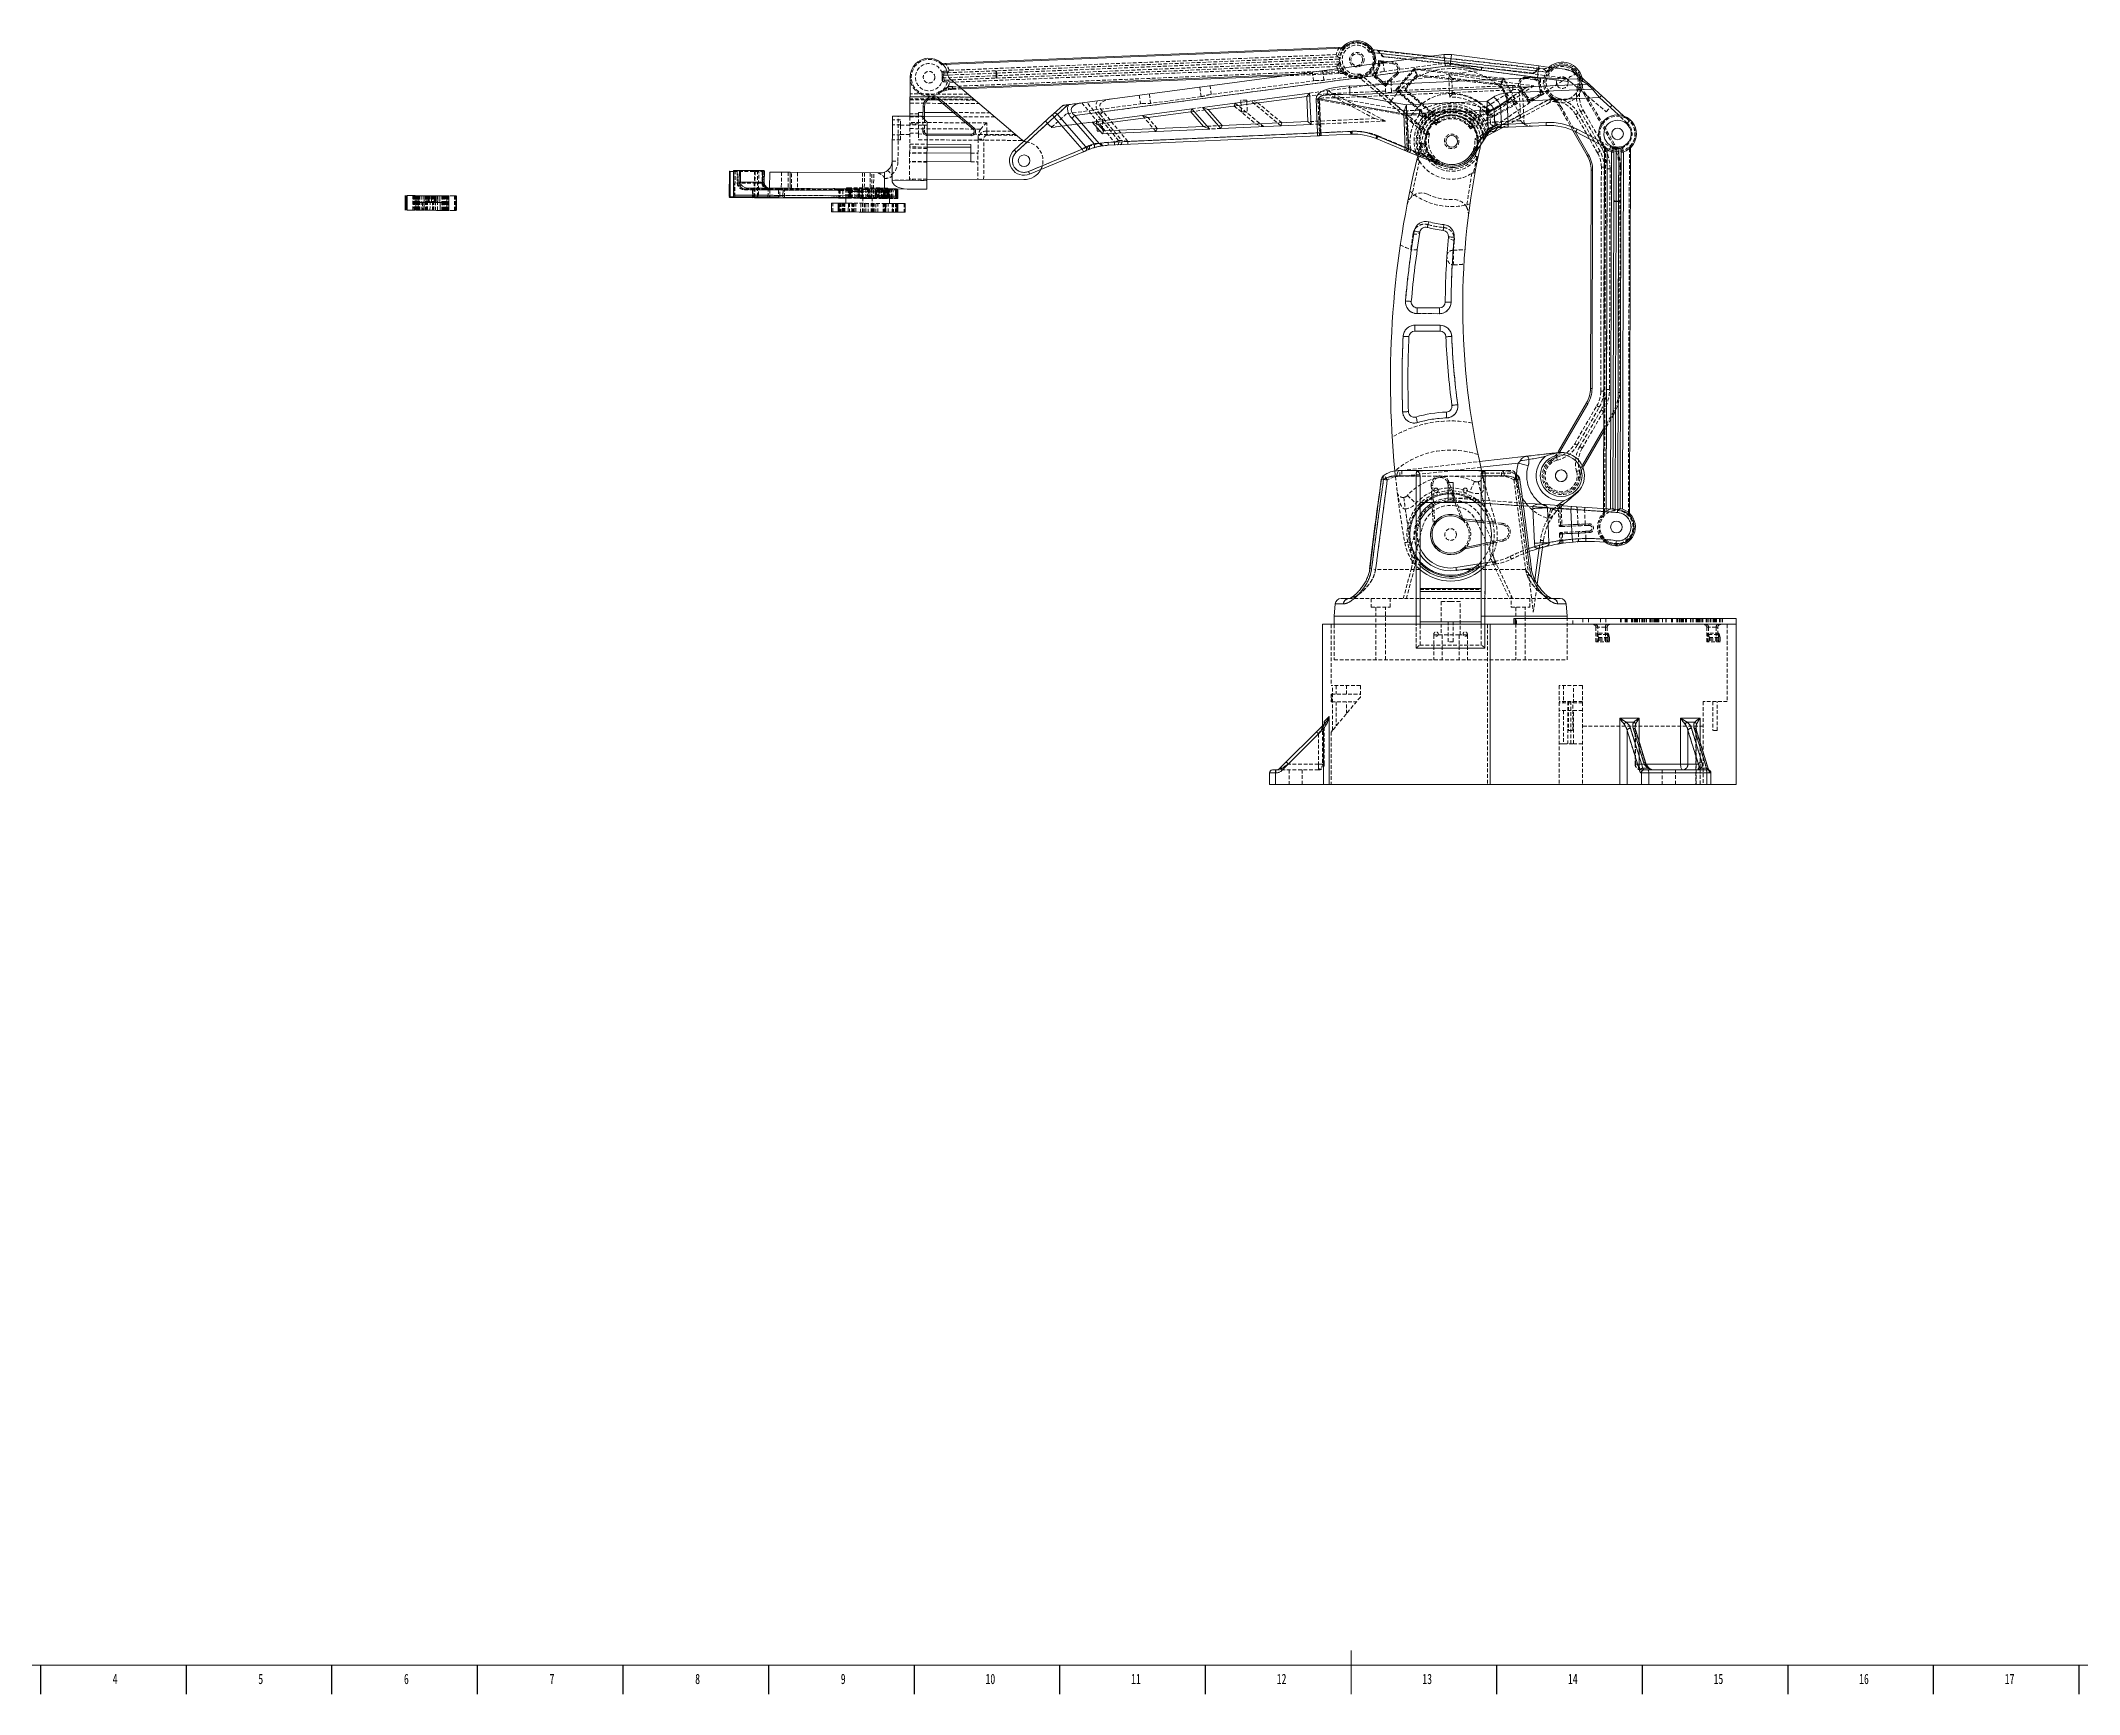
# Model space of a CAD drawing. Header units: millimetres. Extents: x 0 to 1189, y 0 to 841.
# Drawn here: x 152 to 852, y 0 to 568 of the extents above; entities that cross this region are included whole.
import ezdxf

# ---------------------------------------------------------------- set-up
doc = ezdxf.new("R2010")
doc.units = ezdxf.units.MM
doc.linetypes.add('HIDDEN', pattern=[1.905, 1.27, -0.635])
doc.layers.add('10', color=7, linetype='Continuous')
doc.layers.add('5', color=7, linetype='Continuous')
doc.styles.add('SLDTEXTSTYLE5', font='TXT', dxfattribs={"width": 0.7})

msp = doc.modelspace()

# ---------------------------------------------------------------- texts
at = {"layer": '10', "char_height": 3.5, "attachment_point": 2, "style": 'SLDTEXTSTYLE5'}
for s, insert in [('4', (177.54, 7)), ('5', (227.54, 7)), ('6', (277.55, 7)), ('7', (327.55, 7)), ('8', (377.55, 7)), ('9', (427.55, 7)), ('10', (478.09, 7)), ('11', (528.09, 7)), ('12', (578.09, 7)), ('13', (628.09, 7)), ('14', (678.09, 7)), ('15', (728.09, 7)), ('16', (778.09, 7)), ('17', (828.09, 7))]:
    msp.add_mtext(s, dxfattribs=dict(at, insert=insert))

# ---------------------------------------------------------------- linework, layer by layer
at = {"color": 7, "linetype": 'Continuous', "lineweight": 15}
for p, q in [((461.53, 559.95), (599.04, 565.57)), ((599.23, 565.17), (461.9, 559.57)), ((509.74, 546.47), (633.85, 563.02)), ((599.04, 565.57), (599.23, 565.17)), ((609.97, 564.61), (629.51, 562.44)), ((636.46, 563.02), (666.46, 559.12)), ((450.53, 555.3), (450.45, 541.85)), ((464.48, 554.42), (488.95, 533.7)), ((467.81, 551.6), (583.73, 556.33)), ((579.4, 555.76), (468.26, 551.22)), ((634.37, 559.05), (507.09, 542.08)), ((601.45, 552.23), (665.95, 555.15)), ((665.95, 555.15), (635.94, 559.05)), ((669.84, 558.68), (670.05, 558.83)), ((680.7, 554.52), (680.19, 555.15)), ((680.86, 555.42), (681.39, 554.94)), ((456.67, 547.5), (460.3, 547.47)), ((472.19, 537.41), (460.41, 547.39)), ((460.73, 547.77), (472.51, 537.79)), ((587.71, 549.8), (550.89, 544.89)), ((586.76, 548.67), (552.87, 544.15)), ((586.76, 548.67), (587.71, 549.8)), ((587.15, 539.99), (586.76, 548.67)), ((588.2, 539.04), (587.71, 549.8)), ((590.45, 536.14), (589.92, 547.74)), ((620.06, 542.62), (590.95, 547.79)), ((590.95, 547.79), (591.48, 536.18)), ((682.99, 552.86), (601.59, 549.17)), ((601.59, 549.17), (620.95, 545.73)), ((620.95, 545.73), (648.64, 546.98)), ((648.64, 546.98), (650.86, 548.43)), ((655.39, 549.85), (684.82, 551.18)), ((687.26, 548.23), (655.53, 546.79)), ((655.53, 546.79), (655.88, 539.1)), ((684.82, 551.18), (682.99, 552.86)), ((683.7, 552.83), (685.53, 551.16)), ((687.93, 548.96), (695.65, 541.92)), ((444.45, 541.89), (444.36, 526.39)), ((444.45, 541.89), (454.45, 541.83)), ((456.44, 539.82), (454.45, 541.83)), ((455.47, 545.11), (455.44, 540.82)), ((456.44, 539.82), (456.32, 519.82)), ((486.28, 530.25), (499.36, 542.28)), ((500.04, 541.54), (486.95, 529.51)), ((499.88, 542.75), (502.93, 545.56)), ((509.66, 530.56), (500.04, 541.54)), ((504.69, 545.8), (501.09, 542.48)), ((501.09, 542.48), (510.88, 531.31)), ((505.07, 545.85), (504.69, 545.8)), ((513.69, 532.39), (506.02, 541.15)), ((507.09, 542.08), (515.47, 532.51)), ((547.32, 544.42), (513.03, 539.85)), ((513.03, 539.85), (516.58, 535.79)), ((515.01, 539.1), (513.03, 539.85)), ((546.92, 543.36), (515.01, 539.1)), ((515.01, 539.1), (517.02, 536.81)), ((546.92, 543.36), (547.32, 544.42)), ((551.29, 538.37), (546.92, 543.36)), ((553.42, 537.46), (547.32, 544.42)), ((550.89, 544.89), (557.25, 537.64)), ((552.87, 544.15), (550.89, 544.89)), ((552.87, 544.15), (557.69, 538.66)), ((557.25, 537.64), (588.2, 539.04)), ((557.69, 538.66), (587.15, 539.99)), ((587.15, 539.99), (588.2, 539.04)), ((620.58, 531.01), (620.06, 542.62)), ((648.78, 543.92), (621.09, 542.67)), ((621.09, 542.67), (621.63, 530.7)), ((649.07, 537.42), (648.78, 543.92)), ((653.29, 545.47), (651.07, 544.02)), ((651.07, 544.02), (651.32, 538.52)), ((653.59, 539), (653.29, 545.47)), ((655.88, 539.1), (668.96, 539.7)), ((456.39, 532.27), (471.39, 532.18)), ((456.41, 535.74), (471.54, 535.65)), ((471.54, 535.15), (456.41, 535.24)), ((471.36, 526.18), (471.39, 532.18)), ((515.47, 532.51), (515.69, 532.45)), ((516.58, 535.79), (553.42, 537.46)), ((517.02, 536.81), (516.58, 535.79)), ((517.02, 536.81), (551.29, 538.37)), ((518.54, 532.88), (590.45, 536.14)), ((590.49, 535.14), (518.58, 531.88)), ((551.29, 538.37), (553.42, 537.46)), ((557.69, 538.66), (557.25, 537.64)), ((591.48, 536.18), (601.75, 536.65)), ((602.06, 535.66), (591.78, 535.2)), ((620.46, 530.1), (610.58, 534.17)), ((610.71, 535.09), (620.58, 531.01)), ((643.2, 528.83), (648.08, 536.26)), ((649.48, 536.58), (644.03, 528.28)), ((650.99, 536.39), (648.48, 535.06)), ((648.64, 535.89), (649.68, 536.75)), ((654.05, 538.02), (650.99, 536.39)), ((653.06, 537.97), (652.87, 537.97)), ((653.39, 538.99), (653.59, 539)), ((669.01, 538.7), (655.92, 538.1)), ((683.07, 528.39), (678.16, 536.94)), ((678.96, 536.56), (683.5, 528.64)), ((688.47, 531.62), (679.12, 536.47)), ((444.36, 526.39), (444.32, 519.89)), ((471.36, 526.18), (456.36, 526.27)), ((471.37, 529.18), (456.38, 529.27)), ((471.39, 531.18), (456.39, 531.27)), ((491.2, 522.87), (509.66, 530.56)), ((510.05, 529.63), (491.58, 521.95)), ((511.81, 530.37), (510.73, 529.92)), ((510.88, 531.31), (511.95, 531.76)), ((633.08, 524.9), (621.25, 529.77)), ((621.63, 530.7), (633.46, 525.82)), ((646.42, 531.92), (646.27, 531.05)), ((683.5, 528.64), (683.07, 528.39)), ((688.6, 407.12), (688.94, 530.79)), ((691.05, 406.97), (691.38, 529.64)), ((692.14, 512.95), (692.19, 530.23)), ((692.99, 530.72), (692.94, 512.74)), ((693.84, 512.74), (693.89, 530.72)), ((694.69, 530.22), (694.64, 512.95)), ((695.48, 529.63), (695.15, 406.96)), ((697.94, 530.77), (697.6, 405.81)), ((388.48, 522.93), (388.43, 514.23)), ((388.75, 522.92), (388.7, 514.22)), ((388.75, 522.92), (389.89, 522.92)), ((389.89, 523.22), (389.84, 514.42)), ((390.02, 523.22), (389.97, 514.77)), ((390.02, 523.22), (391.89, 523.21)), ((391.87, 519.21), (391.89, 523.21)), ((392.27, 523.2), (392.25, 519.2)), ((392.25, 519.2), (399.87, 519.16)), ((392.27, 523.2), (399.89, 523.16)), ((399.87, 519.16), (399.89, 523.16)), ((400.45, 519.15), (400.48, 523.15)), ((402.33, 522.64), (402.3, 517.14)), ((402.33, 522.64), (409.33, 522.6)), ((409.3, 517.1), (409.33, 522.6)), ((409.33, 522.6), (440.33, 522.41)), ((441.74, 522.66), (441.7, 517.2)), ((444.32, 519.89), (456.32, 519.82)), ((489.62, 520.07), (456.32, 520.27)), ((684.19, 448.38), (684.39, 523.38)), ((684.89, 523.38), (684.39, 523.38)), ((684.89, 523.38), (684.69, 448.38)), ((277.08, 509.6), (277.11, 514.6)), ((277.44, 509.59), (277.47, 514.59)), ((277.78, 509.59), (277.81, 514.59)), ((280.74, 509.58), (280.77, 514.58)), ((280.86, 514.57), (280.83, 509.57)), ((280.84, 509.57), (280.87, 514.57)), ((280.87, 514.57), (280.9, 514.57)), ((281.61, 512.27), (281.59, 509.57)), ((281.62, 514.57), (281.61, 512.27)), ((283.63, 512.26), (283.61, 509.56)), ((283.63, 512.26), (283.67, 512.26)), ((283.67, 512.26), (283.68, 514.56)), ((284.33, 514.55), (284.32, 512.25)), ((284.92, 512.25), (284.94, 514.55)), ((285.29, 514.55), (285.27, 512.25)), ((286.21, 514.54), (286.2, 512.24)), ((287.09, 514.54), (287.07, 512.24)), ((287.7, 512.23), (287.71, 514.53)), ((287.81, 514.53), (287.79, 512.23)), ((288.37, 512.23), (288.38, 514.53)), ((289.07, 514.52), (289.06, 512.23)), ((289.06, 512.23), (289.12, 512.22)), ((289.12, 512.22), (289.1, 509.52)), ((291.43, 512.21), (291.42, 509.51)), ((291.45, 514.51), (291.43, 512.21)), ((292.09, 509.51), (292.12, 514.51)), ((294.55, 509.49), (294.59, 514.49)), ((294.76, 509.49), (294.79, 514.49)), ((397.04, 513.87), (388.72, 513.92)), ((389.97, 514.77), (396.52, 514.73)), ((396.93, 514.17), (390.04, 514.22)), ((396.53, 516.63), (394.25, 516.64)), ((394.67, 517.19), (396.95, 517.17)), ((396.52, 514.73), (396.53, 516.63)), ((401.53, 513.85), (397.04, 513.87)), ((425.9, 513.7), (405.4, 513.82)), ((406.88, 516.57), (406.87, 514.66)), ((429.26, 516.43), (406.88, 516.57)), ((406.89, 517.11), (409.3, 517.1)), ((428.87, 513.98), (406.89, 514.11)), ((409.3, 517.1), (440.17, 516.91)), ((423.54, 509.01), (423.56, 512.01)), ((425.83, 509), (425.85, 512)), ((426.08, 514), (426.08, 513.7)), ((426.11, 509), (426.12, 512)), ((426.12, 512), (429.33, 511.98)), ((426.47, 514), (426.47, 513.7)), ((428.47, 513.98), (428.46, 511.98)), ((429.27, 516.98), (429.26, 516.43)), ((429.31, 508.98), (429.33, 511.98)), ((429.6, 515.98), (429.58, 513.98)), ((429.68, 515.98), (429.66, 513.98)), ((440.18, 517.21), (441.98, 517.2)), ((441.74, 515.9), (441.73, 513.9)), ((441.84, 513.9), (441.85, 515.9)), ((441.97, 514.45), (441.99, 516.9)), ((441.98, 517.2), (441.98, 516.9)), ((441.98, 517.2), (442.18, 517.2)), ((441.99, 516.9), (441.98, 516.9)), ((442.07, 508.9), (442.09, 511.9)), ((442.09, 511.9), (445.95, 511.88)), ((442.63, 514.06), (442.65, 516.9)), ((445.78, 513.88), (442.7, 513.9)), ((443, 514.45), (443.02, 516.9)), ((443, 514.45), (445.49, 514.43)), ((445.51, 516.88), (443.02, 516.9)), ((443.4, 511.89), (443.41, 513.89)), ((443.41, 513.59), (444.11, 513.59)), ((444.11, 513.59), (444.11, 513.89)), ((444.64, 513.59), (444.64, 513.89)), ((444.99, 513.59), (446.19, 513.58)), ((445.51, 516.88), (445.49, 514.43)), ((445.62, 516.88), (445.6, 514.23)), ((445.91, 516.88), (445.89, 513.88)), ((445.91, 516.88), (449.5, 516.86)), ((445.94, 508.88), (445.95, 511.88)), ((446.16, 516.88), (446.15, 513.88)), ((446.19, 513.58), (446.21, 516.58)), ((446.27, 513.88), (446.29, 516.58)), ((446.34, 511.88), (446.32, 508.88)), ((448.81, 508.86), (448.83, 511.86)), ((456.3, 516.82), (449.5, 516.86)), ((691.85, 407.18), (692.14, 512.54)), ((692.94, 512.74), (693.84, 512.74)), ((693.84, 512.53), (692.94, 512.54)), ((694.64, 512.53), (694.35, 407.18)), ((280.84, 509.57), (280.87, 509.57)), ((426.11, 509), (429.31, 508.98)), ((442.07, 508.9), (445.94, 508.88)), ((624.63, 476.07), (632.29, 476.05)), ((623.84, 470.07), (632.53, 470.05)), ((632.29, 474.05), (624.62, 474.07)), ((632.52, 468.05), (623.84, 468.07)), ((684.69, 448.38), (684.19, 448.38)), ((673.24, 426.87), (682.84, 443.39)), ((683.27, 443.14), (673.67, 426.61)), ((683.27, 443.14), (682.84, 443.39)), ((681.46, 422.09), (688.68, 434.52)), ((688.67, 433.52), (681.89, 421.84)), ((618.71, 420.22), (628.86, 420.22)), ((628.86, 420.22), (643.42, 420.22)), ((643.42, 420.22), (653.58, 420.22)), ((646.08, 423.27), (662.34, 425.12)), ((673.05, 426.55), (673.24, 426.87)), ((673.67, 426.61), (673.24, 426.87)), ((681.33, 421.87), (681.46, 422.09)), ((681.89, 421.84), (681.46, 422.09)), ((624.31, 418.39), (617.68, 418.39)), ((625.63, 418.32), (625.64, 416.51)), ((625.64, 416.51), (625.64, 370.18)), ((635.24, 409.22), (635.24, 416.03)), ((637.04, 416.03), (635.24, 416.03)), ((637.04, 409.22), (637.04, 416.03)), ((646.64, 416.51), (646.66, 418.32)), ((646.64, 370.18), (646.64, 416.51)), ((654.6, 418.39), (647.97, 418.39)), ((635.24, 409.22), (625.64, 409.22)), ((637.04, 409.22), (635.24, 409.22)), ((646.64, 409.22), (637.04, 409.22)), ((660.97, 409.03), (667.35, 408.59)), ((664.9, 395.22), (664.35, 407.17)), ((667.35, 408.59), (677.79, 407.87)), ((669.35, 407.4), (669.89, 395.45)), ((677.45, 406.84), (669.35, 407.4)), ((673.57, 408.78), (675.13, 409.88)), ((674.93, 408.66), (674.34, 408.11)), ((677.45, 406.84), (677.92, 396.63)), ((693.43, 405.79), (677.46, 406.89)), ((677.79, 407.87), (693.5, 406.79)), ((691.05, 406.97), (691.85, 407.18)), ((646.64, 402.4), (640.56, 403.08)), ((640.98, 393.78), (646.64, 394.94)), ((665.07, 394.07), (664.9, 395.22)), ((667.65, 393.78), (665.88, 381.18)), ((677.92, 396.63), (677.92, 396.61)), ((646.64, 387.25), (638.13, 385.88)), ((646.64, 379.67), (625.64, 379.67)), ((646.64, 378.67), (625.64, 378.67)), ((596.51, 374.39), (596.14, 370.22)), ((598.5, 376.22), (601.2, 376.22)), ((671.08, 376.22), (673.78, 376.22)), ((676.14, 370.22), (675.78, 374.39)), ((592.14, 367.38), (592.14, 332.57)), ((592.14, 367.38), (649.74, 367.38)), ((596.14, 370.22), (596.14, 367.38)), ((596.14, 370.22), (624.35, 370.22)), ((624.35, 370.22), (624.35, 370.22)), ((625.64, 367.38), (625.64, 370.18)), ((625.64, 368.22), (635.24, 368.22)), ((635.24, 367.38), (635.24, 368.22)), ((637.04, 368.22), (635.24, 368.22)), ((637.04, 368.22), (646.64, 368.22)), ((637.04, 367.38), (637.04, 368.22)), ((646.64, 367.38), (646.64, 370.18)), ((647.94, 370.22), (676.14, 370.22)), ((647.94, 370.22), (647.94, 370.22)), ((649.74, 367.38), (649.74, 312.38)), ((734.14, 367.38), (649.74, 367.38)), ((657.86, 369.38), (657.86, 367.38)), ((657.86, 369.38), (657.96, 369.38)), ((657.96, 369.38), (657.96, 367.38)), ((658.4, 369.38), (657.96, 369.38)), ((658.4, 367.38), (658.4, 369.38)), ((658.4, 369.38), (734.14, 369.38)), ((658.4, 367.38), (734.14, 367.38)), ((676.14, 369.38), (676.14, 370.22)), ((734.14, 369.38), (734.14, 367.38)), ((734.14, 367.38), (734.14, 312.38)), ((577.54, 317.97), (591.78, 332.21)), ((592.49, 331.5), (578.25, 317.26)), ((592.49, 312.38), (592.49, 331.5)), ((594.39, 335.74), (594.39, 312.38)), ((694.2, 335.21), (700.85, 335.21)), ((694.2, 312.38), (694.2, 335.21)), ((699.02, 333.8), (696.4, 333.8)), ((696.72, 330.97), (696.72, 312.38)), ((700.95, 317.26), (696.72, 330.97)), ((697.89, 331.68), (702.12, 317.97)), ((702.42, 320.09), (698.84, 331.68)), ((703.16, 319.68), (699.58, 331.26)), ((699.58, 331.26), (699.58, 331.25)), ((715.12, 335.21), (721.78, 335.21)), ((715.12, 319.38), (715.12, 335.21)), ((719.94, 333.8), (717.32, 333.8)), ((721.22, 319.38), (717.64, 330.97)), ((717.64, 330.97), (717.64, 319.38)), ((718.81, 331.68), (722.39, 320.09)), ((724, 317.97), (719.76, 331.68)), ((724.73, 317.56), (720.5, 331.26)), ((573.95, 312.38), (573.95, 316.38)), ((575.95, 316.38), (573.95, 316.38)), ((574.95, 317.38), (575.95, 317.38)), ((575.95, 317.38), (576.13, 317.38)), ((575.95, 317.38), (575.95, 316.38)), ((575.95, 316.38), (575.95, 312.38)), ((576.13, 316.38), (575.95, 316.38)), ((576.13, 317.38), (576.13, 316.38)), ((701.66, 316.38), (701.61, 316.38)), ((704.18, 316.38), (701.66, 316.38)), ((701.66, 312.38), (701.66, 316.38)), ((702.12, 317.97), (703.91, 317.97)), ((702.56, 317.38), (702.61, 317.38)), ((702.61, 317.38), (703.87, 317.38)), ((703.87, 317.38), (723.85, 317.38)), ((704.18, 316.38), (704.18, 312.38)), ((724.15, 316.38), (704.18, 316.38)), ((715.12, 319.38), (717.64, 319.38)), ((717.64, 319.38), (721.22, 319.38)), ((722.21, 317.97), (724, 317.97)), ((723.85, 317.38), (724.54, 317.38)), ((724.15, 312.38), (724.15, 316.38)), ((725.54, 312.38), (725.54, 316.38)), ((575.95, 312.38), (573.95, 312.38)), ((575.95, 312.38), (592.49, 312.38)), ((594.39, 312.38), (592.49, 312.38)), ((594.39, 312.38), (649.74, 312.38)), ((694.2, 312.38), (649.74, 312.38)), ((696.72, 312.38), (694.2, 312.38)), ((701.66, 312.38), (696.72, 312.38)), ((704.18, 312.38), (701.66, 312.38)), ((724.15, 312.38), (704.18, 312.38)), ((725.54, 312.38), (724.15, 312.38)), ((734.14, 312.38), (725.54, 312.38))]:
    msp.add_line(p, q, dxfattribs=at)
at = {"color": 7, "linetype": 'HIDDEN', "lineweight": 0}
for p, q in [((463.35, 556.77), (597.48, 562.25)), ((596.83, 563.02), (463.95, 557.6)), ((480.26, 556.66), (598.21, 561.48)), ((598.25, 560.58), (480.3, 555.76)), ((608.22, 563.8), (669.64, 556.97)), ((609.97, 563.6), (608.22, 563.8)), ((611.1, 564.34), (612.6, 562.45)), ((616.3, 560.38), (611.4, 560.93)), ((611.45, 564.3), (666.31, 558.2)), ((612.96, 562.41), (611.45, 564.3)), ((635.03, 560.15), (612.76, 557.18)), ((612.94, 562.27), (664.41, 556.54)), ((664.43, 556.69), (612.96, 562.41)), ((613.38, 557.26), (612.98, 560.23)), ((616.25, 559.89), (613.65, 560.18)), ((615.11, 560.52), (616.3, 560.38)), ((669.64, 556.97), (625.4, 561.89)), ((629.51, 562.44), (667.82, 558.18)), ((461.38, 559.54), (461.53, 559.95)), ((461.9, 559.57), (461.38, 559.54)), ((462.09, 555.92), (480.05, 556.65)), ((480.09, 555.75), (462.13, 555.02)), ((597.59, 559.75), (463.46, 554.27)), ((464.12, 553.5), (596.99, 558.93)), ((597.65, 557.5), (465.04, 552.09)), ((480.05, 556.65), (480.09, 555.75)), ((480.3, 555.76), (480.26, 556.66)), ((516.83, 543.38), (634.37, 559.05)), ((589.72, 554.1), (553.28, 549.25)), ((599.41, 556.57), (579.4, 555.76)), ((583.73, 556.33), (599.56, 556.98)), ((587.71, 549.8), (613.7, 553.27)), ((588.7, 557), (589.09, 554.02)), ((592.6, 554.2), (592.17, 557.46)), ((609.95, 556.51), (592.6, 554.2)), ((599.41, 556.57), (599.56, 556.98)), ((604.99, 556.38), (615.74, 547.13)), ((628.93, 535.78), (604.99, 556.38)), ((615.4, 546.1), (605.59, 554.54)), ((613.77, 552.12), (609.26, 556)), ((609.95, 556.51), (609.51, 559.77)), ((611.34, 554.87), (612.24, 554.09)), ((613.7, 553.27), (613.82, 550.46)), ((615.69, 553.53), (646.65, 557.66)), ((615.69, 553.53), (615.82, 550.55)), ((623.41, 557.98), (617.25, 550.83)), ((618.21, 551.4), (623.68, 557.75)), ((624.38, 555.96), (620.62, 551.58)), ((620.66, 551.08), (624.65, 555.73)), ((623.68, 557.75), (624.38, 555.96)), ((624.69, 556.08), (623.98, 557.87)), ((623.98, 557.87), (654.15, 554.52)), ((654.18, 554.87), (624.02, 558.23)), ((624.65, 555.73), (653.02, 552.57)), ((653.06, 552.92), (624.69, 556.08)), ((636.53, 554.94), (635.47, 556.09)), ((635.82, 548.41), (635.47, 556.09)), ((635.47, 556.09), (664.73, 552.29)), ((635.94, 559.05), (674.56, 554.03)), ((636.53, 554.94), (661.96, 551.64)), ((636.78, 549.42), (636.53, 554.94)), ((646.65, 557.66), (677.25, 553.68)), ((674.56, 554.03), (646.65, 557.66)), ((675.82, 554.88), (646.78, 558.65)), ((674.56, 554.03), (651.16, 538.41)), ((654.15, 554.52), (653.06, 552.92)), ((653.33, 552.74), (654.42, 554.33)), ((654.42, 554.33), (658.35, 546.94)), ((659.16, 546.17), (654.73, 554.5)), ((664.74, 554.49), (662.13, 554.78)), ((662.19, 555.28), (667.09, 554.73)), ((664.41, 556.54), (664.43, 556.69)), ((666.31, 558.2), (664.43, 556.69)), ((664.78, 556.65), (666.66, 558.16)), ((666.31, 558.2), (666.33, 558.34)), ((677.25, 553.68), (689.58, 543.4)), ((680.95, 554), (680.45, 553.96)), ((450.48, 546.33), (474.2, 546.19)), ((471.54, 548.44), (450.49, 548.57)), ((450.49, 548.49), (471.63, 548.37)), ((472.42, 547.69), (450.49, 547.83)), ((450.49, 547.53), (456.67, 547.5)), ((470.39, 549.41), (450.5, 549.53)), ((460.16, 550.03), (460.36, 549.68)), ((460.3, 547.47), (472.77, 547.4)), ((465.07, 551.49), (467.81, 551.6)), ((465.08, 551.09), (465.07, 551.49)), ((468.26, 551.22), (465.08, 551.09)), ((530.24, 546.18), (504.27, 542.71)), ((509.54, 546.44), (520.71, 532.98)), ((522.14, 533.47), (511.19, 546.66)), ((529.22, 549.07), (529.62, 546.09)), ((533.13, 546.27), (532.69, 549.53)), ((550.47, 548.58), (533.13, 546.27)), ((550.47, 548.58), (550.04, 551.84)), ((553.91, 549.33), (553.51, 552.3)), ((561.83, 545.34), (562.14, 546.39)), ((562.14, 546.39), (571.9, 538.3)), ((564.14, 546.66), (564.29, 543.32)), ((566.13, 546.92), (566.29, 543.41)), ((569.94, 546.42), (567.54, 547.11)), ((577.85, 538.57), (567.54, 547.11)), ((578.19, 539.59), (569.94, 546.42)), ((586.76, 548.67), (593.79, 549.6)), ((587.71, 549.8), (593.98, 550.64)), ((590.59, 547.42), (591.1, 536.17)), ((591.11, 547.45), (620.73, 542.18)), ((591.62, 536.19), (591.11, 547.45)), ((593.79, 549.6), (593.98, 550.64)), ((593.79, 549.6), (610.08, 541.03)), ((593.98, 550.64), (613.81, 540.2)), ((613.82, 550.46), (596.36, 549.67)), ((596.43, 548.14), (657.54, 550.9)), ((621.18, 543.74), (596.43, 548.14)), ((615.85, 550.02), (613.85, 549.93)), ((615.74, 547.13), (615.68, 547.06)), ((657.47, 552.43), (615.82, 550.55)), ((617.25, 550.83), (631.15, 538.88)), ((620.62, 551.58), (618.21, 551.4)), ((618.29, 550.4), (620.7, 550.59)), ((630.69, 539.73), (618.29, 550.4)), ((620.66, 551.08), (620.63, 551.08)), ((631.25, 541.97), (620.66, 551.08)), ((620.7, 550.59), (630.83, 541.87)), ((636.78, 549.42), (635.82, 548.41)), ((642.98, 537.56), (659.16, 546.17)), ((655.9, 547.16), (643.56, 540.6)), ((643.95, 540.41), (655.75, 546.69)), ((671.29, 548.32), (644.47, 534.05)), ((657.54, 550.9), (648.41, 544.97)), ((664.73, 552.29), (649.05, 541.82)), ((661.96, 551.64), (649.29, 543.18)), ((649.63, 543.49), (659.73, 550.06)), ((653.02, 552.57), (655.9, 547.16)), ((656.04, 547.64), (653.33, 552.74)), ((655.75, 546.69), (658.06, 545.98)), ((655.92, 547.16), (655.9, 547.16)), ((658.35, 546.94), (656.04, 547.64)), ((659.73, 550.06), (660.18, 540.3)), ((659.83, 542.22), (671.29, 548.32)), ((670.05, 546.53), (659.93, 541.15)), ((661.37, 539.2), (660.88, 550.11)), ((661.96, 551.64), (664.73, 552.29)), ((668.1, 549.45), (662.85, 546.66)), ((664.77, 548.25), (665.82, 548.81)), ((670.7, 548.12), (670.99, 548.53)), ((682.23, 549.94), (681.8, 549.69)), ((691.97, 531.95), (681.8, 549.69)), ((682.23, 549.94), (692.41, 532.2)), ((447.24, 540.58), (444.44, 540.6)), ((446.36, 526.38), (446.45, 541.88)), ((447.23, 538.88), (447.24, 540.58)), ((450.38, 530.85), (450.45, 541.85)), ((476.9, 539.55), (450.44, 539.71)), ((453.44, 539.23), (450.44, 539.25)), ((450.45, 541.65), (453.45, 541.63)), ((453.46, 542.63), (450.46, 542.65)), ((453.46, 542.63), (453.41, 535.75)), ((455.45, 541.75), (453.45, 541.76)), ((453.46, 543.18), (453.46, 542.63)), ((453.46, 543.18), (455.46, 543.17)), ((454.92, 536.75), (454.95, 541.33)), ((455.44, 540.82), (455.42, 536.74)), ((465.46, 543.11), (477.93, 543.03)), ((479.61, 541.61), (467.14, 541.68)), ((476.88, 536.76), (476.9, 539.55)), ((486.95, 529.51), (504.66, 545.79)), ((486.95, 529.51), (497.72, 539.41)), ((497.72, 539.41), (499.04, 537.98)), ((499.04, 537.98), (513.03, 539.85)), ((513.03, 539.85), (499.13, 537.99)), ((514.57, 540.05), (514.73, 536.71)), ((515.74, 542.48), (523.18, 533.52)), ((516.56, 540.32), (516.72, 536.8)), ((525.29, 533.19), (516.83, 543.38)), ((532.22, 541.39), (530.3, 542.15)), ((534.88, 536.62), (530.3, 542.15)), ((535.33, 537.64), (532.22, 541.39)), ((546.92, 543.36), (552.87, 544.15)), ((547.32, 544.42), (550.89, 544.89)), ((561.83, 545.34), (569.27, 539.18)), ((564.29, 543.32), (566.29, 543.41)), ((569.27, 539.18), (571.9, 538.3)), ((578.19, 539.59), (577.85, 538.57)), ((610.08, 541.03), (587.15, 539.99)), ((613.81, 540.2), (588.2, 539.04)), ((610.08, 541.03), (613.81, 540.2)), ((620.73, 542.18), (621.23, 530.98)), ((625.44, 543.93), (621.18, 543.74)), ((621.24, 542.21), (625.51, 542.4)), ((621.77, 530.64), (621.24, 542.21)), ((627.79, 535.44), (623.08, 539.5)), ((625.02, 539.15), (628.93, 535.78)), ((658.06, 545.98), (643.61, 538.3)), ((646.2, 543.34), (648.48, 543.44)), ((648.41, 544.97), (646.57, 544.89)), ((648.48, 543.44), (648.66, 539.53)), ((649.29, 543.18), (649.05, 541.82)), ((649.8, 539.58), (649.63, 543.49)), ((660.18, 540.3), (651.63, 539.91)), ((659.87, 542.14), (659.83, 542.22)), ((673.99, 545.21), (673.56, 544.96)), ((678.16, 536.94), (673.56, 544.96)), ((673.99, 545.21), (678.96, 536.56)), ((686.57, 529.32), (679.06, 542.4)), ((687.44, 529.81), (679.93, 542.9)), ((680.8, 543.4), (688.04, 530.78)), ((681.66, 543.89), (688.91, 531.27)), ((689.58, 543.4), (691.6, 545.61)), ((696.82, 539.49), (693.76, 542.29)), ((695.65, 541.92), (697.5, 540.23)), ((447.2, 533.77), (444.4, 533.78)), ((447.21, 535.47), (444.41, 535.49)), ((447.23, 538.88), (444.43, 538.89)), ((447.2, 533.77), (447.21, 535.47)), ((447.21, 535.47), (447.23, 538.88)), ((447.21, 535.57), (450.41, 535.55)), ((450.43, 538.75), (447.23, 538.77)), ((450.39, 532.3), (456.39, 532.27)), ((450.42, 536.05), (453.42, 536.03)), ((456.43, 538.82), (450.43, 538.85)), ((450.43, 537.59), (474.77, 537.44)), ((453.4, 533.75), (489.16, 533.54)), ((456.41, 535.74), (453.41, 535.75)), ((486.76, 535.55), (471.54, 535.65)), ((473.87, 533.95), (473.78, 520.16)), ((473.87, 534.45), (473.87, 533.95)), ((475.78, 520.15), (475.87, 533.94)), ((485.4, 536.71), (476.88, 536.76)), ((476.88, 535.34), (487.08, 535.28)), ((514.73, 536.71), (516.72, 536.8)), ((591.1, 536.17), (518.54, 532.88)), ((520.71, 532.98), (518.54, 532.88)), ((523.18, 533.52), (522.14, 533.47)), ((602.01, 536.66), (525.29, 533.19)), ((535.33, 537.64), (534.88, 536.62)), ((557.69, 538.66), (551.29, 538.37)), ((557.25, 537.64), (553.42, 537.46)), ((602.27, 536.67), (591.62, 536.19)), ((626.2, 528.82), (610.96, 535.1)), ((621.23, 530.98), (611.22, 535.11)), ((624.88, 528.28), (626.86, 535.86)), ((628.93, 535.78), (627.32, 537.17)), ((644.47, 534.05), (649.02, 536.48)), ((646.34, 535.05), (644.47, 534.05)), ((648.48, 535.06), (645.51, 533.47)), ((649.69, 536.89), (649.48, 536.58)), ((649.69, 536.89), (650.04, 537.43)), ((687.46, 533.27), (691.15, 531.36)), ((692.41, 532.2), (691.97, 531.95)), ((450.32, 519.85), (450.36, 526.15)), ((450.36, 526.15), (450.37, 529.15)), ((450.37, 529.15), (450.36, 526.3)), ((456.36, 526.27), (450.36, 526.3)), ((456.36, 526.12), (450.36, 526.15)), ((450.37, 529.15), (450.38, 530.85)), ((456.37, 529.12), (450.37, 529.15)), ((456.38, 530.82), (450.38, 530.85)), ((456.38, 529.27), (450.38, 529.3)), ((456.39, 531.27), (450.39, 531.3)), ((471.36, 526.18), (473.82, 526.16)), ((471.37, 529.18), (473.84, 529.16)), ((511.42, 531.29), (491.2, 522.87)), ((622.47, 530.35), (621.77, 530.64)), ((626.48, 528.7), (626.18, 528.95)), ((626.2, 528.82), (626.18, 528.95)), ((631.19, 526.22), (633.27, 525.36)), ((633.27, 525.36), (632.18, 525.81)), ((645.24, 531.03), (643.61, 528.56)), ((644.85, 530.44), (643.61, 528.56)), ((690.69, 530.47), (688.47, 531.62)), ((689.01, 531.62), (688.72, 531.34)), ((689.34, 530.79), (688.94, 530.79)), ((689, 405.83), (689.34, 530.79)), ((697.54, 530.77), (697.2, 405.81)), ((697.94, 530.77), (697.54, 530.77)), ((698.16, 531.32), (697.87, 531.59)), ((388.53, 514.23), (388.59, 522.93)), ((389.89, 522.92), (397.06, 522.87)), ((390.42, 523.21), (390.37, 514.21)), ((391.19, 522.91), (391.16, 518.91)), ((391.38, 518.91), (391.4, 522.91)), ((399.69, 518.86), (391.38, 518.91)), ((397.01, 514.17), (397.06, 522.87)), ((397.28, 522.87), (397.23, 514.17)), ((397.28, 522.87), (399.88, 522.86)), ((398.17, 523.17), (398.11, 514.33)), ((398.49, 514.72), (398.54, 523.17)), ((399.72, 522.86), (399.69, 518.86)), ((399.86, 518.86), (399.88, 522.86)), ((399.97, 518.86), (399.99, 522.86)), ((400.34, 523.15), (400.31, 519.15)), ((406.33, 522.62), (406.3, 517.12)), ((408.63, 522.6), (408.6, 517.1)), ((409.8, 517.1), (409.83, 522.6)), ((411.83, 522.59), (411.8, 517.09)), ((434.23, 522.45), (434.2, 516.95)), ((434.83, 522.45), (434.8, 516.95)), ((436.83, 522.43), (436.8, 516.93)), ((437.4, 516.93), (437.43, 522.43)), ((438, 516.93), (438.03, 522.43)), ((450.32, 519.85), (444.32, 519.89)), ((456.32, 520.27), (450.32, 520.3)), ((450.32, 519.85), (456.32, 519.82)), ((687.69, 447.44), (687.9, 524.31)), ((688.69, 447.43), (688.9, 524.31)), ((689.89, 523.77), (689.69, 447.97)), ((690.89, 523.77), (690.69, 447.96)), ((693.69, 447.02), (693.9, 524.7)), ((694.4, 524.7), (693.9, 524.7)), ((694.4, 524.7), (694.19, 447.02)), ((277.28, 509.6), (277.31, 514.6)), ((279.75, 509.58), (279.78, 514.58)), ((279.8, 509.58), (279.83, 514.58)), ((279.96, 514.58), (279.93, 509.58)), ((280.32, 514.58), (280.29, 509.58)), ((280.32, 514.58), (280.29, 509.58)), ((280.34, 509.58), (280.37, 514.58)), ((280.35, 509.58), (280.38, 514.58)), ((280.42, 509.58), (280.45, 514.58)), ((280.97, 509.57), (281, 514.57)), ((281.2, 509.57), (281.23, 514.57)), ((281.32, 514.57), (281.29, 509.57)), ((281.39, 509.57), (281.42, 514.57)), ((281.47, 514.57), (281.44, 509.57)), ((281.85, 509.57), (281.88, 514.57)), ((281.89, 514.57), (281.86, 509.57)), ((282, 509.57), (282.03, 514.57)), ((282.2, 514.57), (282.17, 509.57)), ((282.83, 514.56), (282.8, 509.56)), ((283.06, 512.26), (283.04, 509.56)), ((283.06, 512.26), (283.63, 512.26)), ((283.48, 509.56), (283.51, 514.56)), ((284.09, 514.55), (284.06, 509.56)), ((284.19, 514.55), (284.16, 509.55)), ((284.4, 509.55), (284.43, 514.55)), ((284.42, 509.55), (284.45, 514.55)), ((284.78, 509.55), (284.81, 514.55)), ((285.37, 514.55), (285.36, 512.25)), ((285.36, 512.25), (285.37, 514.55)), ((285.66, 509.55), (285.69, 514.55)), ((286.52, 514.54), (286.49, 509.54)), ((286.53, 514.54), (286.5, 509.54)), ((286.58, 509.54), (286.61, 514.54)), ((286.93, 509.54), (286.96, 514.54)), ((287.45, 514.53), (287.44, 512.23)), ((287.45, 512.23), (287.47, 514.53)), ((287.57, 514.53), (287.54, 509.53)), ((288.18, 509.53), (288.21, 514.53)), ((289.12, 512.22), (289.15, 512.22)), ((289.15, 512.22), (289.13, 509.52)), ((289.67, 509.52), (289.7, 514.52)), ((289.87, 514.52), (289.84, 509.52)), ((290, 514.52), (289.97, 509.52)), ((289.99, 509.52), (290.02, 514.52)), ((290.24, 509.52), (290.27, 514.52)), ((290.42, 514.52), (290.39, 509.52)), ((290.48, 514.52), (290.45, 509.52)), ((290.57, 514.52), (290.54, 509.52)), ((290.64, 509.52), (290.67, 514.52)), ((290.67, 514.52), (291.1, 514.51)), ((290.87, 509.51), (290.9, 514.51)), ((290.99, 509.51), (291.02, 514.51)), ((291.01, 509.51), (291.04, 514.51)), ((291.1, 509.51), (291.13, 514.51)), ((291.49, 509.51), (291.52, 514.51)), ((291.52, 514.51), (291.49, 509.51)), ((291.57, 514.51), (291.54, 509.51)), ((291.58, 514.51), (291.55, 509.51)), ((291.93, 514.51), (291.9, 509.51)), ((292.04, 509.51), (292.07, 514.51)), ((294.06, 509.49), (294.09, 514.49)), ((294.39, 509.49), (294.42, 514.49)), ((390.04, 514.22), (388.53, 514.23)), ((393.64, 516.59), (396.45, 516.58)), ((393.83, 516.89), (402.24, 516.84)), ((396.45, 516.58), (396.44, 514.18)), ((402.33, 514.69), (398.49, 514.72)), ((401.55, 516.91), (402.24, 516.84)), ((401.72, 514.15), (401.74, 516.61)), ((402.39, 516.54), (401.74, 516.61)), ((402.35, 516.62), (402.33, 514.69)), ((402.35, 516.62), (402.7, 516.59)), ((405.39, 516.52), (405.37, 514.12)), ((427.4, 516.39), (405.39, 516.52)), ((405.42, 516.82), (425.92, 516.7)), ((405.78, 514.67), (405.79, 516.57)), ((426.43, 514.55), (405.78, 514.67)), ((405.79, 516.57), (426.44, 516.45)), ((407.38, 514.11), (407.4, 516.51)), ((407.4, 516.51), (429.73, 516.38)), ((423.97, 509.01), (423.99, 512.01)), ((426.1, 516.7), (426.08, 514)), ((426.21, 512), (426.19, 509)), ((426.21, 509), (426.23, 512)), ((426.44, 516.45), (426.43, 514.55)), ((426.49, 516.7), (426.47, 514)), ((426.57, 512), (426.55, 509)), ((426.9, 511.99), (426.88, 508.99)), ((427.29, 508.99), (427.31, 511.99)), ((427.4, 516.39), (427.38, 513.99)), ((427.64, 508.99), (427.66, 511.99)), ((427.94, 508.99), (427.96, 511.99)), ((428.03, 511.99), (428.01, 508.99)), ((428.13, 508.99), (428.15, 511.99)), ((428.46, 516.98), (428.45, 513.98)), ((428.54, 516.98), (428.52, 513.98)), ((428.68, 516.98), (428.67, 516.68)), ((428.68, 517.28), (428.68, 516.98)), ((429.16, 516.98), (429.14, 513.98)), ((429.27, 517.28), (429.27, 516.98)), ((429.27, 517.28), (440.18, 517.21)), ((429.38, 513.68), (429.4, 516.68)), ((429.39, 513.68), (429.4, 516.68)), ((429.76, 511.98), (429.51, 511.98)), ((429.58, 516.28), (429.56, 513.98)), ((432.87, 516.26), (429.58, 516.28)), ((429.59, 514.53), (441.84, 514.45)), ((429.66, 513.98), (429.68, 516.98)), ((429.73, 516.28), (429.72, 513.98)), ((429.74, 516.98), (429.73, 516.38)), ((429.76, 511.98), (429.74, 508.98)), ((429.89, 515.98), (429.88, 513.98)), ((429.9, 513.98), (429.92, 516.98)), ((430.02, 516.98), (430, 513.98)), ((430.03, 515.98), (430.02, 513.98)), ((430.1, 513.97), (430.12, 516.97)), ((430.12, 515.97), (430.11, 513.97)), ((441.37, 513.91), (430.11, 513.97)), ((430.14, 516.67), (430.13, 513.67)), ((430.14, 513.67), (430.16, 516.67)), ((430.5, 508.97), (430.52, 511.97)), ((430.54, 516.67), (430.52, 513.67)), ((430.53, 513.67), (430.55, 516.67)), ((430.67, 513.67), (430.69, 516.67)), ((430.86, 511.97), (430.84, 508.97)), ((431, 511.97), (430.98, 508.97)), ((431.05, 511.97), (431.03, 508.97)), ((431.27, 508.97), (431.29, 511.97)), ((431.32, 508.97), (431.34, 511.97)), ((431.58, 516.97), (431.56, 513.97)), ((431.92, 508.96), (431.94, 511.96)), ((432.29, 513.96), (432.31, 516.96)), ((432.35, 513.66), (432.37, 516.66)), ((432.83, 516.96), (432.81, 513.96)), ((432.87, 516.96), (432.85, 513.96)), ((432.87, 516.26), (432.86, 513.96)), ((433.03, 516.26), (432.87, 516.26)), ((432.89, 515.96), (432.88, 513.96)), ((433.03, 516.26), (433.02, 513.96)), ((433.03, 515.96), (433.02, 513.96)), ((433.07, 516.66), (433.05, 513.66)), ((433.14, 513.96), (433.16, 516.96)), ((433.2, 516.96), (433.18, 513.96)), ((433.18, 513.96), (433.2, 516.96)), ((433.56, 511.95), (433.54, 508.95)), ((433.64, 513.65), (433.66, 516.65)), ((433.83, 516.65), (433.81, 513.65)), ((434.03, 516.65), (434.01, 513.65)), ((434.03, 513.65), (434.04, 516.65)), ((434.11, 516.95), (434.09, 513.95)), ((434.2, 517.25), (434.18, 513.95)), ((434.18, 513.95), (434.18, 513.65)), ((434.19, 508.95), (434.21, 511.95)), ((434.34, 513.95), (434.31, 508.95)), ((434.4, 513.65), (434.42, 516.65)), ((434.82, 511.95), (434.8, 508.95)), ((435.28, 511.94), (435.27, 508.94)), ((435.3, 508.94), (435.32, 511.94)), ((435.3, 508.94), (435.32, 511.94)), ((435.34, 516.94), (435.32, 513.94)), ((435.33, 513.64), (435.35, 516.64)), ((435.33, 513.64), (436.23, 513.64)), ((435.87, 513.94), (435.88, 516.94)), ((436.18, 511.94), (436.17, 508.94)), ((436.23, 513.64), (436.25, 516.64)), ((436.25, 516.64), (436.23, 513.64)), ((436.28, 513.64), (436.29, 516.64)), ((436.51, 516.94), (436.49, 513.94)), ((436.72, 516.63), (436.71, 513.64)), ((437.09, 513.93), (437.11, 516.93)), ((437.16, 508.93), (437.18, 511.93)), ((437.33, 513.63), (437.34, 516.63)), ((437.38, 513.93), (437.4, 517.23)), ((437.38, 513.63), (437.38, 513.93)), ((437.51, 508.93), (437.54, 513.93)), ((437.72, 511.93), (437.7, 508.93)), ((437.73, 511.93), (437.71, 508.93)), ((437.82, 508.93), (437.83, 511.93)), ((437.99, 516.63), (437.97, 513.63)), ((438.14, 508.93), (438.16, 511.93)), ((438.56, 516.22), (438.55, 513.92)), ((441.86, 516.2), (438.56, 516.22)), ((438.64, 516.92), (438.62, 513.92)), ((438.72, 516.22), (438.71, 513.92)), ((438.75, 511.92), (438.74, 508.92)), ((438.88, 515.92), (438.87, 513.92)), ((439.02, 515.92), (439.01, 513.92)), ((439.17, 516.92), (439.15, 513.92)), ((439.22, 516.92), (439.21, 513.92)), ((439.42, 513.92), (439.44, 516.92)), ((439.42, 508.92), (439.44, 511.92)), ((439.52, 516.92), (439.5, 513.92)), ((439.7, 513.92), (439.72, 516.92)), ((439.79, 513.62), (439.81, 516.62)), ((439.92, 516.62), (439.9, 513.62)), ((439.96, 516.92), (439.94, 513.92)), ((439.99, 513.62), (440.01, 516.62)), ((440.13, 516.61), (440.11, 513.61)), ((440.17, 516.91), (441.7, 516.9)), ((440.6, 513.61), (440.61, 516.61)), ((440.63, 513.61), (440.65, 516.61)), ((440.69, 513.91), (440.71, 516.91)), ((440.7, 513.61), (440.72, 516.61)), ((441.04, 516.91), (441.02, 513.91)), ((441.33, 511.91), (441.31, 508.91)), ((441.36, 516.61), (441.35, 513.61)), ((441.38, 515.91), (441.37, 513.91)), ((441.53, 511.91), (441.51, 508.91)), ((441.61, 511.91), (441.6, 508.91)), ((441.7, 517.2), (441.7, 516.9)), ((441.7, 516.9), (441.98, 516.9)), ((441.75, 508.9), (441.77, 511.9)), ((441.86, 516.2), (441.84, 513.9)), ((441.85, 515.9), (441.87, 515.9)), ((442.01, 516.2), (441.86, 516.2)), ((441.87, 515.9), (441.86, 513.9)), ((441.87, 515.9), (442.01, 515.9)), ((441.94, 516.9), (441.92, 513.9)), ((441.99, 513.9), (442.01, 516.9)), ((442.01, 516.2), (442, 513.9)), ((442.01, 515.9), (442, 513.9)), ((442.19, 516.9), (442.17, 513.9)), ((442.21, 508.9), (442.23, 511.9)), ((442.26, 511.9), (442.24, 508.9)), ((442.24, 508.9), (442.26, 511.9)), ((442.3, 516.9), (442.28, 513.9)), ((442.34, 516.6), (442.32, 513.6)), ((442.38, 516.6), (442.36, 513.6)), ((442.58, 513.6), (442.59, 516.6)), ((442.62, 513.6), (442.64, 516.6)), ((442.83, 513.9), (442.85, 516.9)), ((442.86, 516.6), (442.85, 513.9)), ((442.89, 516.9), (442.87, 513.9)), ((442.89, 516.9), (442.87, 513.9)), ((442.91, 513.9), (442.92, 516.9)), ((442.92, 516.6), (442.93, 516.9)), ((442.93, 516.9), (442.93, 517.2)), ((442.97, 513.9), (442.99, 516.9)), ((443.01, 508.9), (443.03, 511.9)), ((443.25, 516.6), (443.23, 513.6)), ((443.23, 513.6), (443.76, 513.59)), ((443.31, 516.9), (443.29, 513.9)), ((443.33, 513.9), (443.34, 516.9)), ((443.44, 516.89), (443.42, 513.89)), ((443.43, 513.89), (443.44, 516.59)), ((443.93, 516.89), (443.91, 513.89)), ((444.11, 513.89), (444.12, 516.59)), ((444.4, 511.89), (444.38, 508.89)), ((444.47, 508.89), (444.49, 511.89)), ((444.64, 511.89), (444.62, 508.89)), ((444.64, 513.89), (444.66, 516.59)), ((444.8, 511.89), (444.78, 508.89)), ((445.01, 516.59), (446.21, 516.58)), ((445.52, 508.88), (445.54, 511.88)), ((445.72, 511.88), (445.54, 511.88)), ((445.65, 511.88), (445.64, 508.88)), ((445.68, 516.88), (445.91, 516.88)), ((445.9, 511.88), (445.88, 508.88)), ((445.89, 508.88), (445.91, 511.88)), ((445.97, 516.88), (445.96, 513.88)), ((446.32, 511.88), (446.3, 508.88)), ((448.5, 511.86), (448.48, 508.86)), ((289.85, 509.52), (290.24, 509.52)), ((290.64, 509.52), (291.07, 509.51)), ((429.74, 508.98), (429.49, 508.98)), ((445.7, 508.88), (445.52, 508.88)), ((622.45, 496.08), (622.66, 496.02)), ((636.69, 490.84), (637.19, 490.83)), ((632.53, 470.05), (623.84, 470.07)), ((624.62, 474.07), (632.29, 474.05)), ((678.76, 429.4), (686.34, 442.44)), ((679.62, 428.89), (687.2, 441.94)), ((694.19, 447.02), (693.69, 447.02)), ((687.8, 440.97), (680.49, 428.39)), ((688.66, 440.47), (681.35, 427.89)), ((692.16, 439.52), (688.67, 433.52)), ((688.68, 434.52), (691.73, 439.77)), ((692.16, 439.52), (691.73, 439.77)), ((618.71, 418.22), (618.71, 420.22)), ((618.71, 418.22), (618.71, 420.22)), ((619.33, 420.22), (646.08, 423.27)), ((646.51, 421.3), (619.44, 418.22)), ((653.58, 418.22), (653.58, 420.22)), ((656.65, 420.22), (653.58, 420.22)), ((670.65, 423.31), (670.36, 423.72)), ((610.39, 386.22), (614.38, 416.95)), ((614.38, 416.95), (610.39, 386.22)), ((617.68, 418.39), (624.31, 418.39)), ((618.71, 418.22), (653.58, 418.22)), ((619.44, 418.22), (618.71, 418.22)), ((629.47, 415.1), (630.14, 401.63)), ((630.64, 401.66), (629.97, 415.12)), ((635, 416.18), (639.8, 403.58)), ((640.27, 403.75), (635.47, 416.35)), ((647.97, 419.31), (658.3, 419.31)), ((657.9, 416.95), (661.89, 386.22)), ((680.08, 417.83), (680.58, 417.78)), ((643.77, 409.22), (636.93, 409.69)), ((637, 410.69), (660.97, 409.03)), ((645.5, 409.1), (693.43, 405.79)), ((661.1, 408.02), (646.64, 409.02)), ((670.59, 407.11), (671.26, 406.85)), ((671.26, 406.85), (672.89, 408.21)), ((673.11, 407.31), (673.38, 401.41)), ((673.61, 407.22), (679.64, 406.8)), ((673.87, 401.43), (673.61, 407.22)), ((674.12, 407.12), (674.37, 401.45)), ((693.43, 405.79), (674.12, 407.12)), ((679.64, 406.8), (679.87, 401.7)), ((682.15, 406.57), (693.43, 405.79)), ((682.37, 401.82), (682.15, 406.57)), ((688.6, 405.83), (688.6, 407.12)), ((689.6, 407.06), (689.6, 406.29)), ((692.65, 406.84), (692.65, 406.48)), ((693.55, 406.48), (693.55, 406.78)), ((624.55, 401.33), (622.22, 392.63)), ((622.6, 386.32), (626.48, 400.81)), ((645.2, 402.45), (651.54, 388.85)), ((646.64, 402.9), (653.87, 402.09)), ((653.81, 401.59), (646.64, 402.4)), ((650.82, 395.14), (647.02, 403.29)), ((669.76, 403.8), (669.54, 403.73)), ((679.87, 401.7), (673.87, 401.43)), ((674.15, 400.94), (680.14, 401.22)), ((680.23, 399.22), (674.24, 398.95)), ((674.37, 401.45), (683.63, 401.87)), ((683.63, 401.87), (682.37, 401.82)), ((682.39, 401.32), (683.66, 401.37)), ((683.75, 399.38), (682.48, 399.32)), ((688.67, 405.01), (688.38, 405.28)), ((689, 405.83), (688.6, 405.83)), ((697.6, 405.81), (697.2, 405.81)), ((697.81, 405.26), (697.52, 404.98)), ((646.64, 394.94), (654.05, 396.46)), ((654.15, 395.97), (646.64, 394.43)), ((666.6, 393.49), (666.99, 396.26)), ((667.98, 396.12), (667.65, 393.78)), ((672.84, 394.93), (672.82, 394.93)), ((673.51, 398.41), (673.62, 395.96)), ((674.01, 398.43), (680, 398.71)), ((674.12, 396.1), (674.01, 398.43)), ((683.77, 398.88), (674.51, 398.46)), ((674.51, 398.46), (674.61, 396.23)), ((680, 398.71), (680.09, 396.76)), ((682.5, 398.82), (683.77, 398.88)), ((682.59, 396.85), (682.5, 398.82)), ((625.64, 386.22), (610.39, 386.22)), ((619.89, 376.22), (622.6, 386.32)), ((620.93, 376.22), (623.57, 386.06)), ((651.25, 389), (646.45, 388.23)), ((646.64, 388.26), (651.25, 389)), ((651.41, 388.02), (646.64, 387.25)), ((661.89, 386.22), (646.64, 386.22)), ((650.64, 388.43), (656.33, 376.22)), ((657.43, 376.22), (651.54, 388.85)), ((625.64, 379.36), (646.64, 379.36)), ((625.64, 378.67), (646.64, 378.67)), ((665.02, 382.23), (665.07, 382.62)), ((665.88, 381.18), (665.86, 381)), ((601.2, 376.22), (671.08, 376.22)), ((608.89, 376.22), (608.89, 373.22)), ((608.89, 373.22), (615.39, 373.22)), ((610.49, 373.22), (610.49, 355.22)), ((613.79, 355.22), (613.79, 373.22)), ((615.39, 373.22), (615.39, 376.22)), ((636.14, 375.22), (632.89, 375.22)), ((632.89, 375.22), (632.89, 363.72)), ((639.39, 375.22), (636.14, 375.22)), ((639.39, 363.72), (639.39, 375.22)), ((656.89, 377.38), (656.89, 373.22)), ((656.89, 373.22), (663.39, 373.22)), ((658.49, 373.22), (658.49, 355.22)), ((661.79, 355.22), (661.79, 373.22)), ((663.39, 373.22), (663.39, 376.22)), ((671.06, 376.22), (671.06, 376.22)), ((671.06, 376.22), (671.07, 376.22)), ((672.93, 374.39), (675.78, 374.39)), ((595.14, 367.38), (595.14, 346.38)), ((596.14, 367.38), (596.14, 355.22)), ((624.35, 370.22), (624.35, 359.22)), ((624.35, 370.22), (624.35, 370.22)), ((624.35, 359.22), (624.35, 367.38)), ((625.64, 360.22), (625.64, 367.38)), ((635.24, 361.41), (635.24, 367.38)), ((637.04, 361.41), (637.04, 367.38)), ((646.64, 360.22), (646.64, 367.38)), ((647.94, 359.22), (647.94, 370.22)), ((647.94, 370.22), (647.94, 370.22)), ((647.94, 367.38), (647.94, 359.22)), ((648.81, 367.38), (648.81, 312.38)), ((649.74, 367.38), (649.74, 312.38)), ((657.96, 367.38), (657.96, 369.38)), ((658.79, 367.38), (658.79, 369.38)), ((676.14, 355.22), (676.14, 369.38)), ((678.14, 367.38), (678.14, 369.38)), ((681.58, 369.38), (681.58, 367.38)), ((683.47, 369.38), (683.47, 367.38)), ((686.05, 361.38), (686.05, 366.38)), ((686.67, 366.38), (686.05, 366.38)), ((686.05, 366.38), (689.28, 366.38)), ((686.44, 364.38), (686.44, 361.38)), ((686.44, 364.38), (686.91, 362.88)), ((690.25, 364.38), (686.44, 364.38)), ((686.67, 363.88), (686.67, 366.38)), ((687.58, 369.38), (687.58, 367.38)), ((689.28, 366.38), (689.9, 366.38)), ((689.28, 361.38), (689.28, 366.38)), ((689.47, 369.38), (689.47, 367.38)), ((689.9, 366.38), (689.9, 363.88)), ((690.71, 362.88), (690.25, 364.38)), ((690.25, 364.38), (690.25, 361.38)), ((694.52, 369.38), (694.52, 367.38)), ((694.67, 369.38), (694.67, 367.38)), ((696.07, 369.38), (696.07, 367.38)), ((696.44, 369.38), (696.44, 367.38)), ((696.49, 369.38), (696.49, 367.38)), ((696.51, 369.38), (696.51, 367.38)), ((696.8, 369.38), (696.8, 367.38)), ((698.28, 369.38), (698.28, 367.38)), ((698.3, 369.38), (698.3, 367.38)), ((698.49, 369.38), (698.49, 367.38)), ((698.57, 369.38), (698.57, 367.38)), ((699.16, 369.38), (699.16, 367.38)), ((699.26, 369.38), (699.26, 367.38)), ((699.63, 369.38), (699.63, 367.38)), ((699.9, 369.38), (699.9, 367.38)), ((699.98, 369.38), (699.98, 367.38)), ((700.22, 369.38), (700.22, 367.38)), ((700.3, 369.38), (700.3, 367.38)), ((701.05, 369.38), (701.05, 367.38)), ((701.83, 369.38), (701.83, 367.38)), ((702.2, 369.38), (702.2, 367.38)), ((702.56, 369.38), (702.56, 367.38)), ((702.78, 369.38), (702.78, 367.38)), ((703.41, 369.38), (703.41, 367.38)), ((704.49, 369.38), (704.49, 367.38)), ((704.62, 369.38), (704.62, 367.38)), ((704.91, 369.38), (704.91, 367.38)), ((704.95, 369.38), (704.95, 367.38)), ((704.96, 369.38), (704.96, 367.38)), ((705.04, 369.38), (705.04, 367.38)), ((705.54, 369.38), (705.54, 367.38)), ((705.68, 369.38), (705.68, 367.38)), ((706.13, 369.38), (706.13, 367.38)), ((706.42, 369.38), (706.42, 367.38)), ((706.66, 369.38), (706.66, 367.38)), ((706.72, 369.38), (706.72, 367.38)), ((706.97, 369.38), (706.97, 367.38)), ((707.31, 369.38), (707.31, 367.38)), ((707.35, 369.38), (707.35, 367.38)), ((707.62, 369.38), (707.62, 367.38)), ((707.62, 369.38), (707.62, 367.38)), ((708.85, 369.38), (708.85, 367.38)), ((708.93, 369.38), (708.93, 367.38)), ((708.94, 369.38), (708.94, 367.38)), ((710.07, 369.38), (710.07, 367.38)), ((710.1, 369.38), (710.1, 367.38)), ((710.19, 369.38), (710.19, 367.38)), ((712.03, 369.38), (712.03, 367.38)), ((712.21, 369.38), (712.21, 367.38)), ((712.3, 369.38), (712.3, 367.38)), ((713.77, 369.38), (713.77, 367.38)), ((713.96, 369.38), (713.96, 367.38)), ((714, 369.38), (714, 367.38)), ((714.12, 369.38), (714.12, 367.38)), ((714.69, 369.38), (714.69, 367.38)), ((714.75, 369.38), (714.75, 367.38)), ((714.85, 369.38), (714.85, 367.38)), ((715.36, 369.38), (715.36, 367.38)), ((715.38, 369.38), (715.38, 367.38)), ((715.7, 369.38), (715.7, 367.38)), ((715.71, 369.38), (715.71, 367.38)), ((716, 369.38), (716, 367.38)), ((716.07, 369.38), (716.07, 367.38)), ((716.76, 369.38), (716.76, 367.38)), ((716.8, 369.38), (716.8, 367.38)), ((717.16, 369.38), (717.16, 367.38)), ((717.17, 369.38), (717.17, 367.38)), ((718.55, 369.38), (718.55, 367.38)), ((718.59, 369.38), (718.59, 367.38)), ((719.28, 369.38), (719.28, 367.38)), ((719.39, 369.38), (719.39, 367.38)), ((720.41, 369.38), (720.41, 367.38)), ((720.75, 369.38), (720.75, 367.38)), ((720.94, 369.38), (720.94, 367.38)), ((721.21, 369.38), (721.21, 367.38)), ((721.3, 369.38), (721.3, 367.38)), ((721.4, 369.38), (721.4, 367.38)), ((721.6, 369.38), (721.6, 367.38)), ((721.86, 369.38), (721.86, 367.38)), ((722.42, 369.38), (722.42, 367.38)), ((722.77, 369.38), (722.77, 367.38)), ((723.88, 369.38), (723.88, 367.38)), ((724.09, 361.38), (724.09, 366.38)), ((724.71, 366.38), (724.09, 366.38)), ((724.09, 366.38), (727.32, 366.38)), ((724.24, 369.38), (724.24, 367.38)), ((724.48, 364.38), (724.48, 361.38)), ((724.48, 364.38), (724.95, 362.88)), ((728.29, 364.38), (724.48, 364.38)), ((724.71, 366.38), (724.71, 363.88)), ((724.8, 369.38), (724.8, 367.38)), ((725.35, 369.38), (725.35, 367.38)), ((725.44, 369.38), (725.44, 367.38)), ((725.46, 369.38), (725.46, 367.38)), ((725.53, 369.38), (725.53, 367.38)), ((726.33, 369.38), (726.33, 367.38)), ((726.45, 369.38), (726.45, 367.38)), ((726.55, 369.38), (726.55, 367.38)), ((726.72, 369.38), (726.72, 367.38)), ((726.75, 369.38), (726.75, 367.38)), ((726.91, 369.38), (726.91, 367.38)), ((727.04, 369.38), (727.04, 367.38)), ((727.04, 369.38), (727.04, 367.38)), ((727.27, 369.38), (727.27, 367.38)), ((727.27, 369.38), (727.27, 367.38)), ((727.32, 366.38), (727.94, 366.38)), ((727.32, 361.38), (727.32, 366.38)), ((727.39, 369.38), (727.39, 367.38)), ((727.94, 363.88), (727.94, 366.38)), ((728.75, 362.88), (728.29, 364.38)), ((728.29, 364.38), (728.29, 361.38)), ((728.45, 369.38), (728.45, 367.38)), ((728.93, 369.38), (728.93, 367.38)), ((729.48, 369.38), (729.48, 367.38)), ((731.14, 367.38), (731.14, 340.88)), ((647.94, 359.22), (624.35, 359.22)), ((624.35, 359.22), (647.94, 359.22)), ((625.6, 360.22), (646.68, 360.22)), ((633.26, 363.72), (630.37, 363.72)), ((630.37, 363.72), (630.37, 355.22)), ((633.26, 363.72), (633.26, 355.22)), ((639.03, 363.72), (633.26, 363.72)), ((637.04, 361.41), (635.24, 361.41)), ((639.03, 363.72), (639.03, 355.22)), ((641.92, 363.72), (639.03, 363.72)), ((641.92, 363.72), (641.92, 355.22)), ((686.05, 361.38), (686.44, 361.38)), ((686.91, 361.38), (686.44, 361.38)), ((686.67, 363.88), (686.97, 362.88)), ((686.67, 363.88), (689.9, 363.88)), ((686.67, 361.38), (686.97, 361.96)), ((686.8, 361.38), (686.97, 362.38)), ((686.91, 362.88), (686.91, 361.38)), ((686.91, 362.88), (690.71, 362.88)), ((690.71, 361.38), (686.91, 361.38)), ((686.97, 361.96), (686.97, 362.88)), ((686.97, 362.38), (690.21, 362.38)), ((690.21, 361.96), (686.97, 361.96)), ((689.9, 363.88), (690.21, 362.88)), ((690.21, 361.96), (689.9, 361.38)), ((690.03, 361.38), (690.21, 362.38)), ((690.21, 362.88), (690.21, 361.96)), ((690.71, 362.88), (690.71, 361.38)), ((724.48, 361.38), (724.09, 361.38)), ((724.95, 361.38), (724.48, 361.38)), ((724.71, 363.88), (725.02, 362.88)), ((724.71, 363.88), (727.94, 363.88)), ((725.02, 361.96), (724.71, 361.38)), ((725.02, 362.38), (724.84, 361.38)), ((724.95, 362.88), (724.95, 361.38)), ((724.95, 362.88), (728.75, 362.88)), ((728.75, 361.38), (724.95, 361.38)), ((725.02, 361.96), (725.02, 362.88)), ((725.02, 362.38), (728.25, 362.38)), ((728.25, 361.96), (725.02, 361.96)), ((728.25, 362.88), (727.94, 363.88)), ((728.25, 361.96), (727.94, 361.38)), ((728.07, 361.38), (728.25, 362.38)), ((728.25, 362.88), (728.25, 361.96)), ((728.75, 362.88), (728.75, 361.38)), ((596.14, 355.22), (636.14, 355.22)), ((636.14, 355.22), (676.14, 355.22)), ((595.14, 346.38), (595.58, 346.38)), ((595.14, 343.38), (595.22, 343.38)), ((595.14, 343.38), (595.14, 340.78)), ((595.22, 340.78), (595.22, 343.38)), ((595.22, 343.38), (605.14, 343.38)), ((595.58, 330.99), (595.58, 346.38)), ((605.14, 346.38), (595.58, 346.38)), ((596.89, 346.38), (596.89, 343.38)), ((600.39, 343.38), (600.39, 346.38)), ((605.14, 346.38), (605.14, 342.38)), ((673.39, 346.38), (673.39, 312.38)), ((681.39, 346.38), (673.39, 346.38)), ((674.89, 346.38), (674.89, 340.38)), ((678.39, 340.38), (678.39, 346.38)), ((681.39, 346.38), (681.39, 312.38)), ((595.14, 340.78), (595.22, 340.78)), ((595.22, 340.78), (603.8, 340.78)), ((605.14, 342.38), (595.58, 330.99)), ((596.89, 340.78), (596.89, 332.55)), ((600.39, 336.72), (600.39, 340.78)), ((681.39, 340.88), (673.39, 340.88)), ((681.39, 340.38), (673.39, 340.38)), ((681.39, 337.78), (673.39, 337.78)), ((674.89, 337.78), (674.89, 326.38)), ((676.39, 340.88), (676.39, 326.38)), ((676.64, 340.88), (676.64, 330.88)), ((677.39, 326.38), (677.39, 340.88)), ((678.14, 330.88), (678.14, 340.88)), ((678.39, 326.38), (678.39, 337.78)), ((722.89, 340.88), (722.89, 312.38)), ((731.14, 340.88), (722.89, 340.88)), ((726.14, 340.88), (726.14, 330.88)), ((727.64, 330.88), (727.64, 340.88)), ((578.25, 317.26), (592.49, 331.5)), ((580.37, 319.38), (590.76, 329.77)), ((590.76, 329.77), (590.76, 319.38)), ((592.14, 332.57), (592.14, 319.38)), ((592.49, 331.5), (592.49, 312.38)), ((592.73, 333.98), (592.73, 319.38)), ((592.73, 319.38), (592.73, 333.31)), ((592.76, 319.38), (592.76, 333.61)), ((594.39, 312.38), (594.39, 335.74)), ((595.14, 330.47), (595.14, 312.38)), ((676.64, 330.88), (678.14, 330.88)), ((722.89, 332.38), (681.39, 332.38)), ((700.85, 335.21), (694.2, 335.21)), ((694.2, 335.21), (694.2, 312.38)), ((696.4, 333.8), (699.02, 333.8)), ((696.72, 312.38), (696.72, 330.97)), ((696.72, 330.97), (700.95, 317.26)), ((702.12, 317.97), (697.89, 331.68)), ((698.84, 331.68), (702.42, 320.09)), ((699.47, 331.9), (699.47, 319.38)), ((699.57, 330.97), (703.15, 319.38)), ((699.57, 319.38), (699.57, 330.97)), ((700.85, 319.38), (700.85, 335.21)), ((721.78, 335.21), (715.12, 335.21)), ((715.12, 335.21), (715.12, 319.38)), ((717.32, 333.8), (719.94, 333.8)), ((717.64, 319.38), (717.64, 330.97)), ((717.64, 330.97), (721.22, 319.38)), ((722.39, 320.09), (718.81, 331.68)), ((719.76, 331.68), (724, 317.97)), ((720.4, 331.9), (720.4, 312.38)), ((720.49, 330.97), (724.73, 317.26)), ((720.49, 312.38), (720.49, 330.97)), ((720.5, 331.26), (720.5, 331.25)), ((721.78, 312.38), (721.78, 335.21)), ((727.64, 330.88), (726.14, 330.88)), ((674.89, 326.38), (673.39, 326.38)), ((674.89, 326.38), (678.39, 326.38)), ((681.39, 326.38), (678.39, 326.38)), ((700.85, 327.12), (700.85, 319.38)), ((721.78, 327.12), (721.78, 312.38)), ((573.95, 316.38), (575.95, 316.38)), ((575.95, 317.38), (575.95, 316.38)), ((575.95, 312.38), (575.95, 316.38)), ((575.95, 316.38), (576.13, 316.38)), ((576.13, 317.38), (590.76, 317.38)), ((576.13, 317.38), (576.13, 316.38)), ((590.76, 319.38), (580.37, 319.38)), ((580.7, 317.38), (580.7, 312.38)), ((585.2, 312.38), (585.2, 317.38)), ((590.76, 317.38), (590.76, 319.38)), ((590.76, 319.38), (590.76, 317.38)), ((590.76, 319.38), (592.75, 319.38)), ((592.73, 319.38), (592.14, 319.38)), ((592.73, 319.38), (592.76, 319.38)), ((700.85, 319.38), (699.47, 319.38)), ((700.85, 319.38), (699.48, 319.38)), ((703.15, 319.38), (699.57, 319.38)), ((715.12, 319.38), (700.85, 319.38)), ((700.85, 319.38), (703.29, 319.38)), ((701.47, 317.38), (702.56, 317.38)), ((701.61, 316.38), (701.66, 316.38)), ((701.66, 316.38), (704.18, 316.38)), ((701.66, 316.38), (701.66, 312.38)), ((703.91, 317.97), (702.12, 317.97)), ((704.18, 316.38), (724.15, 316.38)), ((704.18, 312.38), (704.18, 316.38)), ((708.83, 317.38), (708.83, 312.38)), ((713.33, 312.38), (713.33, 317.38)), ((717.64, 319.38), (715.12, 319.38)), ((721.22, 319.38), (717.64, 319.38)), ((724, 317.97), (722.21, 317.97)), ((724.15, 316.38), (725.53, 316.38)), ((724.15, 316.38), (724.15, 312.38)), ((725.39, 316.38), (725.44, 316.38)), ((725.44, 316.38), (725.44, 312.38)), ((725.44, 316.38), (725.54, 316.38))]:
    msp.add_line(p, q, dxfattribs=at)
at = {"color": 8, "linetype": 'Continuous', "lineweight": 15}
for p, q in [((625.4, 561.89), (609.97, 563.6)), ((611.4, 560.93), (615.11, 560.52)), ((693.76, 542.29), (687.26, 548.23)), ((454.95, 541.33), (454.97, 545.12)), ((467.14, 541.68), (455.45, 541.75)), ((455.46, 543.17), (465.46, 543.11)), ((679.58, 537.36), (687.46, 533.27)), ((689.94, 530.33), (689.6, 407.06)), ((388.7, 514.22), (390.04, 514.22)), ((406.87, 514.66), (429.59, 514.53)), ((441.84, 514.45), (441.97, 514.45)), ((692.94, 512.54), (692.65, 406.84)), ((693.55, 406.78), (693.84, 512.53)), ((659.37, 422.77), (646.51, 421.3)), ((646.64, 409.02), (643.77, 409.22)), ((664.36, 407.8), (661.1, 408.02)), ((672.89, 408.21), (673.57, 408.78)), ((640.61, 403.58), (646.64, 402.9)), ((646.64, 394.43), (641.08, 393.29)), ((665.07, 382.62), (666.6, 393.49)), ((691.88, 395.23), (692.59, 395.12)), ((637.97, 386.87), (646.64, 388.26)), ((599.35, 374.39), (596.51, 374.39)), ((675.78, 374.39), (672.93, 374.39)), ((624.35, 367.38), (624.35, 370.22)), ((647.94, 370.22), (647.94, 367.38)), ((592.73, 333.31), (592.73, 334.01)), ((700.85, 335.21), (700.85, 327.12)), ((721.78, 335.21), (721.78, 327.12)), ((703.29, 319.38), (715.12, 319.38)), ((725.54, 316.38), (724.15, 316.38))]:
    msp.add_line(p, q, dxfattribs=at)
at = {"color": 8, "linetype": 'Continuous', "lineweight": 15, "flags": 128}
for points in [[(611.3, 560.01), (611.34, 560.25), (611.4, 560.93)], [(399.87, 519.16), (400.03, 519.16), (400.18, 519.16), (400.31, 519.15), (400.4, 519.15), (400.44, 519.15), (400.45, 519.15)], [(388.7, 514.22), (388.61, 514.22), (388.54, 514.23), (388.48, 514.23), (388.44, 514.23), (388.43, 514.23), (388.43, 514.23)], [(658.74, 418.69), (658.87, 420.43), (659.37, 422.77)], [(613.1, 417.12), (612.71, 417.18), (612.47, 417.21), (612.4, 417.22)], [(659.88, 417.22), (659.82, 417.21), (659.58, 417.18), (659.18, 417.12)], [(626.89, 409.22), (625.75, 408.15), (625.56, 407.95)], [(662.97, 393.37), (663.98, 393.72), (665.07, 394.07)], [(608.99, 386.39), (608.64, 386.44), (608.45, 386.46), (608.41, 386.47)], [(663.29, 386.39), (663.64, 386.44), (663.84, 386.46), (663.88, 386.47)]]:
    msp.add_lwpolyline(points, dxfattribs=at)
at = {"color": 7, "linetype": 'HIDDEN', "lineweight": 0, "flags": 128}
for points in [[(611.45, 564.3), (611.45, 564.33), (611.46, 564.36), (611.46, 564.39), (611.46, 564.41), (611.46, 564.42), (611.46, 564.44), (611.46, 564.44), (611.46, 564.44)], [(611.46, 564.44), (611.46, 564.44), (611.46, 564.44), (611.46, 564.42), (611.46, 564.41), (611.46, 564.39), (611.46, 564.36), (611.45, 564.33), (611.45, 564.3)], [(612.94, 562.27), (612.94, 562.27), (612.94, 562.28), (612.94, 562.29), (612.94, 562.31), (612.95, 562.33), (612.95, 562.35), (612.95, 562.38), (612.96, 562.41)], [(612.96, 562.41), (612.95, 562.38), (612.95, 562.35), (612.95, 562.33), (612.94, 562.31), (612.94, 562.29), (612.94, 562.28), (612.94, 562.27), (612.94, 562.27)], [(616.3, 560.38), (616.29, 560.29), (616.28, 560.19), (616.27, 560.11), (616.27, 560.03), (616.26, 559.97), (616.25, 559.93), (616.25, 559.9), (616.25, 559.89)], [(616.25, 559.89), (616.25, 559.9), (616.25, 559.93), (616.26, 559.97), (616.27, 560.03), (616.27, 560.11), (616.28, 560.19), (616.29, 560.29), (616.3, 560.38)], [(634.37, 559.05), (634.27, 559.82), (634.17, 560.57), (634.08, 561.25), (634, 561.85), (633.93, 562.35), (633.89, 562.71), (633.86, 562.94), (633.85, 563.02)], [(635.03, 560.15), (635.2, 560.11), (635.73, 560), (636.58, 559.81), (637.75, 559.56), (639.18, 559.26), (640.84, 558.9), (642.68, 558.51), (644.63, 558.09), (646.65, 557.66)], [(646.65, 557.66), (644.63, 558.09), (642.68, 558.51), (640.84, 558.9), (639.18, 559.26), (637.75, 559.56), (636.58, 559.81), (635.73, 560), (635.2, 560.11), (635.03, 560.15)], [(646.78, 558.65), (644.78, 558.91), (642.85, 559.16), (641.03, 559.4), (639.39, 559.61), (637.98, 559.8), (636.83, 559.95), (635.98, 560.06), (635.46, 560.12), (635.29, 560.15)], [(636.46, 563.02), (636.45, 562.94), (636.42, 562.72), (636.37, 562.35), (636.31, 561.86), (636.23, 561.26), (636.14, 560.57), (636.04, 559.83), (635.94, 559.05)], [(480.05, 556.65), (480.08, 556.65), (480.1, 556.66), (480.13, 556.66), (480.16, 556.66), (480.18, 556.66), (480.21, 556.66), (480.23, 556.66), (480.26, 556.66)], [(480.09, 555.75), (480.11, 555.76), (480.14, 555.76), (480.17, 555.76), (480.19, 555.76), (480.22, 555.76), (480.24, 555.76), (480.27, 555.76), (480.3, 555.76)], [(480.23, 557.46), (480.23, 557.45), (480.23, 557.4), (480.23, 557.33), (480.24, 557.23), (480.24, 557.11), (480.25, 556.97), (480.25, 556.82), (480.26, 556.66)], [(480.3, 555.76), (480.3, 555.61), (480.31, 555.46), (480.31, 555.32), (480.32, 555.2), (480.32, 555.1), (480.33, 555.02), (480.33, 554.98), (480.33, 554.96)], [(597.69, 556.5), (597.69, 556.52), (597.69, 556.58), (597.69, 556.67), (597.68, 556.8), (597.67, 556.95), (597.67, 557.12), (597.66, 557.31), (597.65, 557.5)], [(615.67, 554.01), (614.67, 553.97), (613.67, 553.92)], [(613.7, 553.27), (613.69, 553.49), (613.68, 553.71), (613.67, 553.92)], [(615.69, 553.53), (615.68, 553.69), (615.67, 553.85), (615.67, 554.01)], [(617.62, 555.98), (617.56, 556.05), (617.5, 556.12), (617.45, 556.19), (617.4, 556.25), (617.36, 556.3), (617.33, 556.33), (617.31, 556.35), (617.31, 556.36)], [(617.31, 556.36), (617.31, 556.35), (617.33, 556.33), (617.36, 556.3), (617.4, 556.25), (617.45, 556.19), (617.5, 556.12), (617.56, 556.05), (617.62, 555.98)], [(623.41, 557.98), (623.45, 557.95), (623.48, 557.92), (623.52, 557.89), (623.55, 557.86), (623.59, 557.83), (623.62, 557.8), (623.65, 557.78), (623.68, 557.75)], [(624.02, 558.23), (624.02, 558.18), (624.01, 558.13), (624.01, 558.08), (624, 558.03), (624, 557.99), (623.99, 557.95), (623.99, 557.91), (623.98, 557.87)], [(624.65, 555.73), (624.62, 555.76), (624.58, 555.79), (624.54, 555.82), (624.51, 555.85), (624.47, 555.88), (624.44, 555.91), (624.41, 555.93), (624.38, 555.96)], [(624.69, 556.08), (624.69, 556.04), (624.68, 556), (624.68, 555.96), (624.67, 555.92), (624.67, 555.87), (624.66, 555.82), (624.66, 555.77), (624.65, 555.73)], [(646.65, 557.66), (646.68, 557.85), (646.7, 558.04), (646.72, 558.21), (646.74, 558.36), (646.76, 558.49), (646.77, 558.58), (646.78, 558.63), (646.78, 558.65)], [(646.65, 557.66), (646.68, 557.85), (646.7, 558.04), (646.72, 558.21), (646.74, 558.36), (646.76, 558.49), (646.77, 558.58), (646.78, 558.63), (646.78, 558.65)], [(654.18, 554.87), (654.18, 554.82), (654.17, 554.77), (654.17, 554.73), (654.16, 554.68), (654.16, 554.64), (654.15, 554.59), (654.15, 554.55), (654.15, 554.52)], [(654.73, 554.5), (654.69, 554.48), (654.64, 554.45), (654.6, 554.43), (654.56, 554.41), (654.52, 554.39), (654.49, 554.37), (654.45, 554.35), (654.42, 554.33)], [(662.13, 554.78), (662.13, 554.79), (662.14, 554.82), (662.14, 554.87), (662.15, 554.93), (662.16, 555), (662.17, 555.09), (662.18, 555.18), (662.19, 555.28)], [(662.19, 555.28), (662.18, 555.18), (662.17, 555.09), (662.16, 555), (662.15, 554.93), (662.14, 554.87), (662.14, 554.82), (662.13, 554.79), (662.13, 554.78)], [(664.43, 556.69), (664.42, 556.65), (664.42, 556.63), (664.42, 556.6), (664.41, 556.58), (664.41, 556.56), (664.41, 556.55), (664.41, 556.54), (664.41, 556.54)], [(666.31, 558.2), (666.32, 558.23), (666.32, 558.26), (666.32, 558.28), (666.32, 558.3), (666.33, 558.32), (666.33, 558.33), (666.33, 558.34), (666.33, 558.34)], [(671.29, 558.49), (670.64, 558.03), (669.64, 556.97)], [(675.82, 554.88), (675.8, 554.86), (675.73, 554.81), (675.61, 554.74), (675.45, 554.63), (675.26, 554.5), (675.04, 554.36), (674.81, 554.2), (674.56, 554.03)], [(675.82, 554.88), (675.85, 554.85), (675.93, 554.79), (676.06, 554.68), (676.24, 554.53), (676.46, 554.35), (676.71, 554.14), (676.98, 553.92), (677.25, 553.68)], [(463.7, 550.93), (463.7, 550.95), (463.69, 551.01), (463.67, 551.1), (463.65, 551.22), (463.62, 551.37), (463.59, 551.54), (463.56, 551.73), (463.52, 551.92)], [(465.08, 551.09), (465.08, 551.11), (465.08, 551.16), (465.08, 551.26), (465.07, 551.38), (465.06, 551.53), (465.06, 551.71), (465.05, 551.89), (465.04, 552.09)], [(566.1, 547.41), (565.1, 547.36), (564.11, 547.31)], [(564.14, 546.66), (564.13, 546.88), (564.12, 547.1), (564.11, 547.31)], [(566.13, 546.92), (566.12, 547.09), (566.11, 547.25), (566.1, 547.41)], [(591.11, 547.45), (591.05, 547.44), (590.98, 547.44), (590.92, 547.44), (590.85, 547.43), (590.79, 547.43), (590.72, 547.43), (590.66, 547.43), (590.59, 547.42)], [(596.43, 548.14), (596.42, 548.28), (596.41, 548.45), (596.4, 548.63), (596.4, 548.82), (596.39, 549.02), (596.38, 549.23), (596.37, 549.45), (596.36, 549.67)], [(613.85, 549.93), (613.85, 549.99), (613.84, 550.06), (613.84, 550.12), (613.84, 550.19), (613.83, 550.26), (613.83, 550.32), (613.83, 550.39), (613.82, 550.46)], [(615.82, 550.55), (615.83, 550.48), (615.83, 550.41), (615.83, 550.35), (615.83, 550.28), (615.84, 550.21), (615.84, 550.15), (615.84, 550.08), (615.85, 550.02)], [(618.21, 551.4), (618.01, 551.28), (617.77, 551.14), (617.52, 550.99), (617.25, 550.83)], [(617.25, 550.83), (617.54, 550.71), (617.81, 550.6), (618.07, 550.49), (618.29, 550.4)], [(653.06, 552.92), (653.06, 552.89), (653.05, 552.85), (653.05, 552.8), (653.04, 552.76), (653.04, 552.71), (653.03, 552.67), (653.03, 552.62), (653.02, 552.57)], [(653.33, 552.74), (653.3, 552.72), (653.27, 552.7), (653.23, 552.68), (653.19, 552.66), (653.15, 552.64), (653.11, 552.62), (653.07, 552.59), (653.02, 552.57)], [(657.54, 550.9), (657.53, 551.05), (657.52, 551.22), (657.52, 551.4), (657.51, 551.59), (657.5, 551.79), (657.49, 552), (657.48, 552.22), (657.47, 552.43)], [(658.06, 545.98), (658.3, 546.02), (658.57, 546.06), (658.86, 546.11), (659.16, 546.17)], [(659.16, 546.17), (658.94, 546.38), (658.72, 546.58), (658.53, 546.77), (658.35, 546.94)], [(659.73, 550.06), (659.86, 550.07), (660, 550.07), (660.13, 550.08), (660.28, 550.09), (660.43, 550.09), (660.57, 550.1), (660.73, 550.11), (660.88, 550.11)], [(660.33, 551.57), (660.32, 551.57), (660.3, 551.55), (660.26, 551.52), (660.21, 551.49), (660.15, 551.44), (660.08, 551.39), (660.01, 551.33), (659.93, 551.27)], [(659.93, 551.27), (660.01, 551.33), (660.08, 551.39), (660.15, 551.44), (660.21, 551.49), (660.26, 551.52), (660.3, 551.55), (660.32, 551.57), (660.33, 551.57)], [(672.86, 547.11), (672.87, 547.13), (672.88, 547.19), (672.91, 547.28), (672.94, 547.4), (672.97, 547.54), (673.02, 547.71), (673.06, 547.89), (673.11, 548.08)], [(680.72, 551.62), (680.7, 551.63), (680.65, 551.64), (680.56, 551.67), (680.44, 551.7), (680.3, 551.74), (680.13, 551.79), (679.95, 551.84), (679.76, 551.9)], [(497.72, 539.41), (497.59, 539.55), (497.46, 539.69), (497.34, 539.82), (497.24, 539.93), (497.16, 540.02), (497.09, 540.09), (497.06, 540.13), (497.04, 540.15)], [(504.27, 542.71), (504.18, 542.64), (503.94, 542.41), (503.54, 542.04), (502.99, 541.54), (502.33, 540.93), (501.56, 540.22), (500.71, 539.44), (499.81, 538.61)], [(516.54, 540.8), (515.54, 540.75), (514.54, 540.71)], [(514.57, 540.05), (514.56, 540.27), (514.55, 540.49), (514.54, 540.71)], [(516.83, 543.38), (516.68, 543.25), (516.53, 543.13), (516.38, 543.01), (516.24, 542.89), (516.1, 542.78), (515.97, 542.67), (515.85, 542.57), (515.74, 542.48)], [(516.56, 540.32), (516.56, 540.48), (516.55, 540.64), (516.54, 540.8)], [(620.73, 542.18), (620.79, 542.19), (620.85, 542.19), (620.92, 542.19), (620.98, 542.19), (621.05, 542.2), (621.11, 542.2), (621.18, 542.2), (621.24, 542.21)], [(621.24, 542.21), (621.23, 542.42), (621.22, 542.64), (621.22, 542.85), (621.21, 543.05), (621.2, 543.24), (621.19, 543.42), (621.18, 543.59), (621.18, 543.74)], [(625.51, 542.4), (625.5, 542.62), (625.49, 542.83), (625.48, 543.04), (625.47, 543.24), (625.46, 543.44), (625.45, 543.62), (625.44, 543.78), (625.44, 543.93)], [(625.51, 542.4), (625.66, 542.27), (625.81, 542.15), (625.95, 542.03), (626.09, 541.91), (626.23, 541.8), (626.36, 541.69), (626.48, 541.59), (626.59, 541.49)], [(648.48, 543.44), (648.47, 543.66), (648.46, 543.87), (648.45, 544.08), (648.44, 544.29), (648.43, 544.48), (648.43, 544.66), (648.42, 544.82), (648.41, 544.97)], [(648.48, 543.44), (648.63, 543.45), (648.79, 543.45), (648.94, 543.46), (649.08, 543.47), (649.23, 543.47), (649.37, 543.48), (649.5, 543.49), (649.63, 543.49)], [(648.66, 539.53), (648.81, 539.54), (648.96, 539.54), (649.11, 539.55), (649.26, 539.56), (649.4, 539.56), (649.54, 539.57), (649.68, 539.58), (649.8, 539.58)], [(651.63, 539.91), (651.67, 539.52), (651.75, 539.15), (651.87, 538.81), (652.03, 538.51), (652.21, 538.27), (652.42, 538.1), (652.64, 537.99), (652.87, 537.97)], [(679.06, 542.4), (679.08, 542.41), (679.13, 542.44), (679.21, 542.48), (679.32, 542.55), (679.45, 542.62), (679.6, 542.71), (679.76, 542.8), (679.93, 542.9)], [(681.66, 543.89), (681.65, 543.88), (681.6, 543.86), (681.52, 543.81), (681.41, 543.75), (681.28, 543.67), (681.13, 543.59), (680.97, 543.49), (680.8, 543.4)], [(697.5, 540.23), (697.48, 540.22), (697.45, 540.17), (697.38, 540.11), (697.3, 540.01), (697.2, 539.9), (697.08, 539.77), (696.95, 539.64), (696.82, 539.49)], [(453.41, 535.75), (453.41, 535.36), (453.41, 534.99), (453.41, 534.64), (453.41, 534.34), (453.4, 534.09), (453.4, 533.91), (453.4, 533.79), (453.4, 533.75)], [(454.92, 536.75), (455.02, 536.75), (455.11, 536.74), (455.2, 536.74), (455.27, 536.74), (455.34, 536.74), (455.38, 536.74), (455.41, 536.74), (455.42, 536.74)], [(473.87, 533.95), (473.91, 533.95), (474.02, 533.95), (474.2, 533.95), (474.45, 533.95), (474.76, 533.94), (475.1, 533.94), (475.48, 533.94), (475.87, 533.94)], [(476.88, 536.76), (476.88, 536.61), (476.88, 536.46), (476.88, 536.29), (476.88, 536.11), (476.88, 535.93), (476.88, 535.74), (476.88, 535.54), (476.88, 535.34)], [(499.81, 538.61), (499.58, 538.41), (499.36, 538.2), (499.13, 537.99)], [(518.58, 531.88), (518.58, 531.9), (518.58, 531.96), (518.58, 532.05), (518.57, 532.17), (518.56, 532.32), (518.56, 532.5), (518.55, 532.68), (518.54, 532.88)], [(518.58, 531.88), (518.58, 531.9), (518.58, 531.96), (518.58, 532.05), (518.57, 532.17), (518.56, 532.32), (518.56, 532.5), (518.55, 532.68), (518.54, 532.88)], [(522.14, 533.47), (521.83, 533.36), (521.48, 533.24), (521.1, 533.11), (520.71, 532.98)], [(520.75, 531.98), (520.75, 532), (520.75, 532.06), (520.75, 532.15), (520.74, 532.27), (520.73, 532.42), (520.73, 532.6), (520.72, 532.78), (520.71, 532.98)], [(521.64, 532.02), (521.79, 532.06), (521.93, 532.16), (522.05, 532.31), (522.14, 532.51), (522.2, 532.74), (522.22, 532.98), (522.2, 533.23), (522.14, 533.47)], [(522.68, 532.07), (522.83, 532.1), (522.97, 532.2), (523.09, 532.36), (523.18, 532.55), (523.24, 532.78), (523.26, 533.03), (523.23, 533.28), (523.18, 533.52)], [(525.29, 533.19), (524.7, 533.28), (524.14, 533.36), (523.63, 533.45), (523.18, 533.52)], [(525.29, 533.19), (525.3, 532.99), (525.3, 532.8), (525.31, 532.63), (525.32, 532.48), (525.33, 532.35), (525.33, 532.26), (525.33, 532.21), (525.33, 532.19)], [(591.62, 536.19), (591.56, 536.19), (591.49, 536.19), (591.43, 536.18), (591.36, 536.18), (591.3, 536.18), (591.23, 536.17), (591.17, 536.17), (591.1, 536.17)], [(591.15, 535.17), (591.15, 535.19), (591.15, 535.24), (591.14, 535.34), (591.14, 535.46), (591.13, 535.61), (591.12, 535.79), (591.11, 535.97), (591.1, 536.17)], [(602.01, 536.66), (602.02, 536.47), (602.03, 536.28), (602.03, 536.11), (602.04, 535.96), (602.05, 535.83), (602.05, 535.74), (602.05, 535.68), (602.06, 535.66)], [(610.96, 535.1), (610.89, 534.92), (610.82, 534.74), (610.75, 534.58), (610.7, 534.44), (610.65, 534.33), (610.61, 534.24), (610.59, 534.19), (610.58, 534.17)], [(625.99, 532.62), (625.99, 532.59), (626, 532.55), (626.02, 532.51), (626.05, 532.47), (626.08, 532.43), (626.13, 532.39), (626.19, 532.35), (626.26, 532.3)], [(626.96, 532.37), (626.77, 532.42), (626.59, 532.46), (626.42, 532.51), (626.28, 532.55), (626.16, 532.58), (626.07, 532.6), (626.01, 532.62), (625.99, 532.62)], [(626.26, 532.3), (626.33, 532.31), (626.41, 532.32), (626.49, 532.32), (626.58, 532.33), (626.67, 532.34), (626.77, 532.35), (626.86, 532.36), (626.96, 532.37)], [(627.32, 537.17), (627.19, 537.02), (627.07, 536.88), (626.96, 536.75), (626.86, 536.63), (626.78, 536.54), (626.72, 536.47), (626.68, 536.42), (626.67, 536.41)], [(627.32, 537.17), (627.19, 537.02), (627.07, 536.88), (626.96, 536.75), (626.86, 536.63), (626.78, 536.54), (626.72, 536.47), (626.68, 536.42), (626.67, 536.41)], [(626.86, 535.86), (626.88, 535.86), (626.94, 535.84), (627.03, 535.82), (627.15, 535.79), (627.29, 535.75), (627.46, 535.7), (627.64, 535.65), (627.83, 535.6)], [(646.81, 534.17), (646.8, 534.18), (646.77, 534.23), (646.73, 534.32), (646.67, 534.43), (646.6, 534.56), (646.52, 534.71), (646.43, 534.88), (646.34, 535.05)], [(646.81, 534.17), (646.8, 534.18), (646.77, 534.23), (646.73, 534.32), (646.67, 534.43), (646.6, 534.56), (646.52, 534.71), (646.43, 534.88), (646.34, 535.05)], [(444.36, 526.39), (444.4, 526.39), (444.51, 526.39), (444.69, 526.39), (444.94, 526.39), (445.25, 526.38), (445.59, 526.38), (445.97, 526.38), (446.36, 526.38)], [(486.28, 530.25), (486.29, 530.23), (486.33, 530.19), (486.39, 530.12), (486.47, 530.03), (486.58, 529.92), (486.69, 529.79), (486.82, 529.65), (486.95, 529.51)], [(486.28, 530.25), (486.29, 530.23), (486.33, 530.19), (486.39, 530.12), (486.47, 530.03), (486.58, 529.92), (486.69, 529.79), (486.82, 529.65), (486.95, 529.51)], [(511.81, 530.37), (511.8, 530.38), (511.78, 530.44), (511.74, 530.52), (511.69, 530.64), (511.63, 530.78), (511.57, 530.94), (511.5, 531.11), (511.42, 531.29)], [(511.81, 530.37), (511.8, 530.38), (511.78, 530.44), (511.74, 530.52), (511.69, 530.64), (511.63, 530.78), (511.57, 530.94), (511.5, 531.11), (511.42, 531.29)], [(621.77, 530.64), (621.59, 530.76), (621.41, 530.87), (621.23, 530.98)], [(621.39, 529.72), (621.39, 529.74), (621.42, 529.79), (621.45, 529.88), (621.5, 529.99), (621.56, 530.13), (621.62, 530.29), (621.69, 530.46), (621.77, 530.64)], [(622.09, 529.43), (622.1, 529.45), (622.12, 529.5), (622.15, 529.59), (622.2, 529.7), (622.26, 529.84), (622.32, 530), (622.4, 530.17), (622.47, 530.35)], [(629.52, 527.55), (628.86, 528.48), (628.3, 529.52)], [(629.91, 527.87), (629.83, 527.81), (629.76, 527.75), (629.69, 527.69), (629.63, 527.64), (629.58, 527.61), (629.55, 527.58), (629.52, 527.56), (629.52, 527.55)], [(630.74, 526.58), (630.71, 526.54), (630.68, 526.51), (630.65, 526.47), (630.62, 526.44), (630.59, 526.4), (630.56, 526.37), (630.53, 526.34), (630.51, 526.31)], [(631.99, 525.35), (632, 525.36), (632.01, 525.38), (632.02, 525.43), (632.05, 525.48), (632.08, 525.55), (632.11, 525.63), (632.15, 525.72), (632.18, 525.81)], [(632.27, 525.28), (632.42, 525.2), (633.08, 524.9)], [(633.27, 525.36), (633.23, 525.27), (633.2, 525.18), (633.16, 525.1), (633.13, 525.03), (633.11, 524.98), (633.09, 524.93), (633.08, 524.91), (633.08, 524.9)], [(633.08, 524.9), (633.08, 524.91), (633.09, 524.93), (633.11, 524.98), (633.13, 525.03), (633.16, 525.1), (633.2, 525.18), (633.23, 525.27), (633.27, 525.36)], [(644.03, 528.28), (644.02, 528.29), (644, 528.3), (643.96, 528.33), (643.91, 528.36), (643.85, 528.4), (643.77, 528.45), (643.7, 528.5), (643.61, 528.56)], [(644.03, 528.28), (644.02, 528.29), (644, 528.3), (643.96, 528.33), (643.91, 528.36), (643.85, 528.4), (643.77, 528.45), (643.7, 528.5), (643.61, 528.56)], [(643.61, 528.56), (643.7, 528.5), (643.77, 528.45), (643.85, 528.4), (643.91, 528.36), (643.96, 528.33), (644, 528.3), (644.02, 528.29), (644.03, 528.28)], [(645.59, 527.89), (645.57, 527.89), (645.51, 527.91), (645.42, 527.93), (645.3, 527.95), (645.15, 527.98), (644.98, 528.02), (644.8, 528.06), (644.61, 528.1)], [(645.21, 527.72), (645.15, 527.76), (645.08, 527.8), (645.01, 527.84), (644.93, 527.89), (644.85, 527.94), (644.77, 527.99), (644.69, 528.04), (644.61, 528.1)], [(645.21, 527.72), (645.29, 527.73), (645.36, 527.74), (645.42, 527.76), (645.47, 527.78), (645.52, 527.8), (645.55, 527.83), (645.58, 527.86), (645.59, 527.89)], [(646.27, 531.05), (646.25, 531.05), (646.2, 531.06), (646.11, 531.08), (645.98, 531.11), (645.84, 531.14), (645.67, 531.18), (645.48, 531.22), (645.29, 531.26)], [(686.57, 529.32), (686.59, 529.32), (686.64, 529.35), (686.72, 529.4), (686.82, 529.46), (686.96, 529.54), (687.11, 529.62), (687.27, 529.72), (687.44, 529.81)], [(688.91, 531.27), (688.89, 531.26), (688.84, 531.24), (688.76, 531.19), (688.65, 531.13), (688.52, 531.05), (688.37, 530.97), (688.21, 530.87), (688.04, 530.78)], [(690.69, 530.47), (690.7, 530.49), (690.72, 530.54), (690.77, 530.62), (690.82, 530.73), (690.89, 530.87), (690.97, 531.02), (691.06, 531.19), (691.15, 531.36)], [(391.38, 518.91), (391.35, 518.91), (391.32, 518.91), (391.29, 518.91), (391.26, 518.91), (391.24, 518.91), (391.21, 518.91), (391.18, 518.91), (391.16, 518.91)], [(397.06, 522.87), (397.09, 522.87), (397.12, 522.87), (397.15, 522.87), (397.18, 522.87), (397.21, 522.87), (397.23, 522.87), (397.26, 522.87), (397.28, 522.87)], [(399.69, 518.86), (399.78, 518.86), (399.85, 518.86), (399.86, 518.86)], [(399.97, 518.86), (399.95, 518.86), (399.92, 518.86), (399.86, 518.86)], [(399.88, 522.86), (399.94, 522.86), (399.98, 522.86), (399.99, 522.86)], [(491.58, 521.95), (491.57, 521.97), (491.55, 522.02), (491.52, 522.11), (491.47, 522.22), (491.41, 522.36), (491.34, 522.52), (491.27, 522.69), (491.2, 522.87)], [(491.58, 521.95), (491.57, 521.97), (491.55, 522.02), (491.52, 522.11), (491.47, 522.22), (491.41, 522.36), (491.34, 522.52), (491.27, 522.69), (491.2, 522.87)], [(687.9, 524.31), (687.92, 524.31), (687.97, 524.31), (688.06, 524.31), (688.19, 524.31), (688.34, 524.31), (688.51, 524.31), (688.7, 524.31), (688.9, 524.31)], [(689.89, 523.77), (690.09, 523.77), (690.28, 523.77), (690.45, 523.77), (690.6, 523.77), (690.73, 523.77), (690.82, 523.77), (690.88, 523.77), (690.89, 523.77)], [(285.29, 514.55), (285.32, 514.55), (285.35, 514.55), (285.37, 514.55), (285.37, 514.55)], [(388.53, 514.23), (388.54, 514.17), (388.55, 514.11), (388.56, 514.06), (388.59, 514.01), (388.62, 513.98), (388.65, 513.95), (388.69, 513.93), (388.72, 513.92)], [(393.83, 516.89), (393.8, 516.89), (393.76, 516.87), (393.73, 516.84), (393.7, 516.81), (393.67, 516.76), (393.65, 516.71), (393.64, 516.65), (393.64, 516.59)], [(396.44, 514.18), (396.44, 514.12), (396.45, 514.06), (396.47, 514.01), (396.49, 513.97), (396.52, 513.93), (396.55, 513.9), (396.59, 513.88), (396.63, 513.88)], [(396.64, 516.88), (396.61, 516.87), (396.57, 516.85), (396.54, 516.83), (396.51, 516.79), (396.48, 516.74), (396.47, 516.69), (396.45, 516.64), (396.45, 516.58)], [(396.45, 516.58), (397.62, 516.57), (398.88, 516.56), (400.2, 516.56), (401.58, 516.55), (403.01, 516.54), (404.46, 516.53), (405.93, 516.52), (407.4, 516.51)], [(401.55, 516.91), (401.6, 516.91), (401.64, 516.9), (401.67, 516.88), (401.7, 516.84), (401.72, 516.79), (401.74, 516.74), (401.74, 516.68), (401.74, 516.61)], [(401.93, 517.17), (402.02, 517.17), (402.1, 517.14), (402.18, 517.09), (402.24, 517.03), (402.29, 516.94), (402.33, 516.84), (402.34, 516.73), (402.35, 516.62)], [(402.24, 516.84), (402.27, 516.84), (402.3, 516.82), (402.33, 516.79), (402.35, 516.75), (402.37, 516.71), (402.38, 516.66), (402.39, 516.6), (402.39, 516.54)], [(402.24, 516.84), (402.61, 516.84), (402.98, 516.84), (403.37, 516.84), (403.77, 516.83), (404.18, 516.83), (404.59, 516.83), (405, 516.83), (405.42, 516.82)], [(405.78, 514.67), (405.29, 514.67), (404.81, 514.68), (404.34, 514.68), (403.89, 514.68), (403.46, 514.69), (403.06, 514.69), (402.68, 514.69), (402.33, 514.69)], [(405.39, 516.52), (405, 516.53), (404.61, 516.53), (404.22, 516.53), (403.84, 516.53), (403.46, 516.54), (403.09, 516.54), (402.74, 516.54), (402.39, 516.54)], [(402.7, 516.59), (403.03, 516.59), (403.38, 516.59), (403.75, 516.58), (404.13, 516.58), (404.53, 516.58), (404.95, 516.58), (405.37, 516.57), (405.79, 516.57)], [(428.68, 517.28), (428.8, 517.28), (429.27, 517.28)], [(442.09, 511.9), (441.47, 511.91), (440.22, 511.91), (438.77, 511.92), (437.17, 511.93), (435.51, 511.94), (433.88, 511.95), (432.34, 511.96), (430.98, 511.97), (429.87, 511.98), (429.33, 511.98)], [(430.14, 513.67), (430.05, 513.68), (429.95, 513.68), (429.85, 513.68), (429.76, 513.68), (429.66, 513.68), (429.57, 513.68), (429.48, 513.68), (429.38, 513.68)], [(430.16, 516.67), (430.06, 516.68), (429.97, 516.68), (429.87, 516.68), (429.78, 516.68), (429.68, 516.68), (429.59, 516.68), (429.49, 516.68), (429.4, 516.68)], [(430.11, 513.97), (429.97, 513.98), (429.85, 513.98), (429.74, 513.98), (429.66, 513.98)], [(433.05, 513.66), (432.95, 513.66), (432.85, 513.66), (432.75, 513.66), (432.65, 513.66), (432.55, 513.66), (432.47, 513.66), (432.4, 513.66), (432.35, 513.66)], [(432.37, 516.66), (432.42, 516.66), (432.49, 516.66), (432.57, 516.66), (432.67, 516.66), (432.76, 516.66), (432.87, 516.66), (432.97, 516.66), (433.07, 516.66)], [(433.64, 513.65), (433.57, 513.65), (433.49, 513.65), (433.42, 513.65), (433.34, 513.66), (433.27, 513.66), (433.2, 513.66), (433.12, 513.66), (433.05, 513.66)], [(435.33, 513.64), (435.21, 513.64), (435.1, 513.64), (434.98, 513.65), (434.86, 513.65), (434.75, 513.65), (434.63, 513.65), (434.52, 513.65), (434.4, 513.65)], [(435.35, 516.64), (435.23, 516.64), (435.11, 516.64), (435, 516.65), (434.88, 516.65), (434.77, 516.65), (434.65, 516.65), (434.54, 516.65), (434.42, 516.65)], [(436.71, 513.64), (436.61, 513.64), (436.51, 513.64), (436.43, 513.64), (436.35, 513.64), (436.3, 513.64), (436.26, 513.64), (436.23, 513.64), (436.23, 513.64)], [(436.47, 516.64), (436.53, 516.64), (436.62, 516.64), (436.72, 516.63)], [(437.33, 513.63), (437.25, 513.63), (437.17, 513.63), (437.09, 513.63), (437.02, 513.63), (436.94, 513.63), (436.86, 513.63), (436.78, 513.63), (436.71, 513.64)], [(437.97, 513.63), (437.93, 513.63), (437.88, 513.63), (437.81, 513.63), (437.72, 513.63), (437.63, 513.63), (437.53, 513.63), (437.43, 513.63), (437.33, 513.63)], [(437.34, 516.63), (437.45, 516.63), (437.55, 516.63), (437.65, 516.63), (437.74, 516.63), (437.83, 516.63), (437.9, 516.63), (437.95, 516.63), (437.99, 516.63)], [(440.63, 513.61), (440.53, 513.61), (440.43, 513.61), (440.32, 513.61), (440.22, 513.61), (440.11, 513.61), (440.01, 513.62), (439.9, 513.62), (439.79, 513.62)], [(440.65, 516.61), (440.55, 516.61), (440.44, 516.61), (440.34, 516.61), (440.24, 516.61), (440.13, 516.61), (440.02, 516.62), (439.92, 516.62), (439.81, 516.62)], [(441.35, 513.61), (441.26, 513.61), (441.17, 513.61), (441.07, 513.61), (440.97, 513.61), (440.87, 513.61), (440.84, 513.61)], [(440.86, 516.61), (440.89, 516.61), (440.99, 516.61), (441.09, 516.61), (441.19, 516.61), (441.28, 516.61), (441.36, 516.61)], [(441.73, 513.9), (441.72, 513.9), (441.62, 513.91), (441.5, 513.91), (441.37, 513.91)], [(442.18, 517.2), (442.62, 517.2), (442.91, 517.2), (442.93, 517.2)], [(444.66, 516.59), (444.59, 516.59), (444.53, 516.59), (444.47, 516.59), (444.4, 516.59), (444.33, 516.59), (444.26, 516.59), (444.19, 516.59), (444.12, 516.59)], [(289.1, 509.52), (289.38, 509.52), (289.65, 509.52), (289.67, 509.52)], [(628.41, 504.63), (628.35, 504.42), (628.29, 504.23), (628.25, 504.07), (628.21, 503.93), (628.18, 503.81), (628.15, 503.73), (628.14, 503.68), (628.13, 503.67)], [(623.26, 501.47), (623.67, 501.4), (624.09, 501.37), (624.48, 501.39), (624.84, 501.45), (625.14, 501.56), (625.38, 501.7), (625.54, 501.87), (625.62, 502.07)], [(633.69, 503.64), (633.67, 503.42), (633.65, 503.23), (633.64, 503.05), (633.62, 502.91), (633.61, 502.79), (633.6, 502.71), (633.6, 502.66), (633.6, 502.64)], [(637.42, 499.28), (637.01, 499.33), (636.62, 499.41), (636.27, 499.54), (635.96, 499.69), (635.71, 499.86), (635.53, 500.06), (635.42, 500.26), (635.4, 500.47)], [(637.02, 495.82), (636.99, 495.24), (636.95, 494.65), (636.9, 494.04), (636.86, 493.42), (636.82, 492.78), (636.78, 492.14), (636.73, 491.49), (636.69, 490.84)], [(637.11, 495.83), (637.12, 495.25), (637.13, 494.66), (637.14, 494.04), (637.15, 493.42), (637.16, 492.78), (637.17, 492.14), (637.18, 491.48), (637.19, 490.83)], [(622.64, 478.24), (622.6, 478.24), (622.49, 478.25), (622.3, 478.27), (622.06, 478.29), (621.75, 478.32), (621.41, 478.34), (621.04, 478.38), (620.65, 478.41)], [(624.63, 476.07), (624.63, 476.03), (624.63, 475.91), (624.63, 475.73), (624.63, 475.48), (624.62, 475.18), (624.62, 474.83), (624.62, 474.46), (624.62, 474.07)], [(632.29, 476.05), (632.29, 476.01), (632.29, 475.89), (632.29, 475.71), (632.29, 475.46), (632.29, 475.16), (632.29, 474.81), (632.29, 474.44), (632.29, 474.05)], [(634.3, 478.04), (634.34, 478.04), (634.45, 478.04), (634.64, 478.03), (634.88, 478.03), (635.19, 478.03), (635.53, 478.03), (635.91, 478.03), (636.3, 478.03)], [(623.84, 470.07), (623.84, 469.68), (623.84, 469.3), (623.84, 468.96), (623.84, 468.65), (623.84, 468.41), (623.84, 468.22), (623.84, 468.11), (623.84, 468.07)], [(632.53, 470.05), (632.53, 469.66), (632.52, 469.28), (632.52, 468.93), (632.52, 468.63), (632.52, 468.38), (632.52, 468.2), (632.52, 468.08), (632.52, 468.05)], [(619.83, 466.26), (620.22, 466.24), (620.6, 466.22), (620.94, 466.21), (621.25, 466.19), (621.5, 466.18), (621.68, 466.17), (621.79, 466.17), (621.83, 466.16)], [(636.51, 466.21), (636.12, 466.19), (635.75, 466.18), (635.4, 466.17), (635.1, 466.15), (634.85, 466.14), (634.67, 466.13), (634.55, 466.13), (634.51, 466.13)], [(636.59, 442.53), (636.63, 442.54), (636.74, 442.55), (636.92, 442.58), (637.17, 442.61), (637.47, 442.65), (637.81, 442.7), (638.18, 442.75), (638.57, 442.8)], [(687.2, 441.94), (687.03, 442.04), (686.87, 442.13), (686.72, 442.22), (686.59, 442.29), (686.48, 442.36), (686.4, 442.4), (686.35, 442.43), (686.34, 442.44)], [(687.69, 447.44), (687.71, 447.44), (687.77, 447.44), (687.86, 447.44), (687.98, 447.44), (688.13, 447.44), (688.31, 447.43), (688.49, 447.43), (688.69, 447.43)], [(689.69, 447.97), (689.89, 447.97), (690.07, 447.97), (690.25, 447.97), (690.4, 447.96), (690.52, 447.96), (690.62, 447.96), (690.67, 447.96), (690.69, 447.96)], [(621.67, 440.42), (621.63, 440.42), (621.51, 440.41), (621.33, 440.41), (621.08, 440.4), (620.78, 440.39), (620.43, 440.38), (620.06, 440.36), (619.67, 440.35)], [(624.23, 438.57), (624.24, 438.53), (624.27, 438.42), (624.33, 438.25), (624.4, 438.01), (624.48, 437.72), (624.58, 437.39), (624.69, 437.03), (624.8, 436.65)], [(634.68, 440.27), (634.68, 440.23), (634.68, 440.11), (634.69, 439.93), (634.7, 439.68), (634.71, 439.38), (634.72, 439.03), (634.73, 438.66), (634.75, 438.27)], [(687.8, 440.97), (687.97, 440.87), (688.13, 440.78), (688.28, 440.69), (688.41, 440.62), (688.52, 440.55), (688.6, 440.51), (688.64, 440.48), (688.66, 440.47)], [(679.62, 428.89), (679.45, 428.99), (679.29, 429.08), (679.14, 429.17), (679.01, 429.25), (678.9, 429.31), (678.82, 429.36), (678.78, 429.39), (678.76, 429.4)], [(680.49, 428.39), (680.66, 428.29), (680.82, 428.2), (680.97, 428.11), (681.1, 428.04), (681.21, 427.97), (681.29, 427.93), (681.34, 427.9), (681.35, 427.89)], [(618.71, 420.22), (618.52, 420.19), (618.33, 420.08), (618.16, 419.92), (618.01, 419.7), (617.88, 419.42), (617.78, 419.11), (617.71, 418.76), (617.68, 418.39)], [(619.33, 420.22), (619.33, 420.18), (619.34, 420.07), (619.35, 419.88), (619.36, 419.63), (619.38, 419.33), (619.4, 418.99), (619.42, 418.61), (619.44, 418.22)], [(646.76, 420.22), (648.68, 412.53), (651.43, 402.94)], [(672.78, 423.75), (672.73, 423.94), (672.69, 424.12), (672.64, 424.29), (672.61, 424.43), (672.58, 424.55), (672.55, 424.64), (672.54, 424.7), (672.54, 424.72)], [(679.41, 419.9), (679.6, 419.95), (679.78, 420), (679.94, 420.05), (680.09, 420.09), (680.21, 420.12), (680.3, 420.14), (680.35, 420.16), (680.37, 420.17)], [(614.38, 416.95), (613.79, 417.03), (613.25, 417.1), (612.81, 417.16), (612.52, 417.2), (612.4, 417.22), (612.4, 417.22)], [(614.38, 416.95), (614.17, 417.28), (613.97, 417.59), (613.78, 417.88), (613.62, 418.14), (613.48, 418.35), (613.38, 418.5), (613.32, 418.6), (613.3, 418.63)], [(614.38, 416.95), (614.17, 417.28), (613.97, 417.59), (613.78, 417.88), (613.62, 418.14), (613.48, 418.35), (613.38, 418.5), (613.32, 418.6), (613.3, 418.63)], [(629.47, 415.1), (629.57, 415.1), (629.67, 415.11), (629.75, 415.11), (629.83, 415.11), (629.89, 415.12), (629.94, 415.12), (629.96, 415.12), (629.97, 415.12)], [(635.47, 416.35), (635.38, 416.32), (635.29, 416.29), (635.21, 416.25), (635.14, 416.23), (635.08, 416.21), (635.04, 416.19), (635.01, 416.18), (635, 416.18)], [(644.34, 416.46), (644.31, 416.39), (644.22, 416.18), (644.07, 415.85), (643.86, 415.39), (643.61, 414.84), (643.33, 414.21), (643.02, 413.53), (642.7, 412.81)], [(645.65, 416.35), (645.67, 416.27), (645.72, 416.05), (645.81, 415.69), (645.94, 415.21), (646.08, 414.62), (646.25, 413.95), (646.43, 413.22), (646.62, 412.47)], [(657.9, 416.95), (658.11, 417.28), (658.32, 417.59), (658.5, 417.88), (658.67, 418.14), (658.8, 418.35), (658.9, 418.5), (658.96, 418.6), (658.98, 418.63)], [(657.9, 416.95), (658.5, 417.03), (659.04, 417.1), (659.47, 417.16), (659.76, 417.2), (659.88, 417.22), (659.88, 417.22)], [(620.06, 410.96), (620.07, 410.89), (620.09, 410.66), (620.14, 410.29), (620.21, 409.8), (620.29, 409.2), (620.38, 408.51), (620.47, 407.77), (620.57, 407)], [(621.28, 411.61), (621.34, 411.55), (621.51, 411.4), (621.78, 411.15), (622.15, 410.82), (622.6, 410.42), (623.12, 409.95), (623.67, 409.45), (624.25, 408.93)], [(637, 410.69), (637, 410.67), (637, 410.61), (636.99, 410.52), (636.98, 410.4), (636.97, 410.25), (636.96, 410.07), (636.95, 409.89), (636.93, 409.69)], [(645.05, 410.29), (645.03, 410.28), (645, 410.23), (644.95, 410.16), (644.87, 410.06), (644.78, 409.93), (644.68, 409.79), (644.57, 409.64), (644.45, 409.49)], [(645.57, 410.1), (645.57, 410.08), (645.57, 410.02), (645.56, 409.93), (645.55, 409.81), (645.54, 409.66), (645.53, 409.48), (645.52, 409.3), (645.5, 409.1)], [(667.52, 408.58), (668.7, 407.88), (670.59, 407.11)], [(670.59, 407.11), (670.49, 406.76), (670.37, 406.39), (670.24, 405.98), (670.11, 405.56), (669.97, 405.12), (669.83, 404.67), (669.69, 404.2), (669.54, 403.73)], [(674.12, 407.12), (673.94, 407.16), (673.77, 407.19), (673.61, 407.22), (673.47, 407.24), (673.34, 407.26), (673.24, 407.28), (673.17, 407.3), (673.12, 407.3), (673.11, 407.31), (673.12, 407.3), (673.17, 407.3), (673.24, 407.28), (673.34, 407.26), (673.47, 407.24), (673.61, 407.22)], [(673.61, 407.22), (673.61, 407.4), (673.59, 407.58), (673.56, 407.75), (673.5, 407.89), (673.44, 408.02), (673.36, 408.11), (673.27, 408.17), (673.18, 408.19)], [(674.19, 408.12), (674.19, 408.1), (674.18, 408.05), (674.17, 407.95), (674.17, 407.83), (674.16, 407.68), (674.14, 407.51), (674.13, 407.32), (674.12, 407.12)], [(679.64, 406.8), (679.64, 406.99), (679.62, 407.17), (679.58, 407.33), (679.53, 407.48), (679.46, 407.6), (679.39, 407.69), (679.3, 407.75), (679.21, 407.77)], [(679.64, 406.8), (680.43, 406.73), (681.28, 406.65), (682.15, 406.57)], [(682.15, 406.57), (682.16, 406.76), (682.18, 406.95), (682.19, 407.12), (682.2, 407.27), (682.21, 407.4), (682.21, 407.49), (682.22, 407.55), (682.22, 407.57)], [(693.43, 405.79), (693.44, 405.98), (693.45, 406.17), (693.47, 406.34), (693.48, 406.49), (693.49, 406.62), (693.49, 406.71), (693.5, 406.77), (693.5, 406.79)], [(693.5, 406.79), (693.5, 406.77), (693.49, 406.71), (693.49, 406.62), (693.48, 406.49), (693.47, 406.34), (693.45, 406.17), (693.44, 405.98), (693.43, 405.79)], [(693.5, 406.79), (693.5, 406.77), (693.49, 406.71), (693.49, 406.62), (693.48, 406.49), (693.47, 406.34), (693.45, 406.17), (693.44, 405.98), (693.43, 405.79)], [(624.55, 401.33), (624.93, 401.23), (625.29, 401.13), (625.62, 401.04), (625.92, 400.96), (626.16, 400.9), (626.34, 400.85), (626.45, 400.82), (626.48, 400.81)], [(624.55, 401.33), (624.93, 401.23), (625.29, 401.13), (625.62, 401.04), (625.92, 400.96), (626.16, 400.9), (626.34, 400.85), (626.45, 400.82), (626.48, 400.81)], [(630.64, 401.66), (630.63, 401.65), (630.6, 401.65), (630.56, 401.65), (630.5, 401.65), (630.42, 401.64), (630.33, 401.64), (630.24, 401.64), (630.14, 401.63)], [(630.58, 401.38), (630.57, 401.39), (630.54, 401.4), (630.5, 401.42), (630.45, 401.46), (630.38, 401.49), (630.31, 401.54), (630.23, 401.58), (630.14, 401.63)], [(640.27, 403.75), (640.17, 403.72), (640.09, 403.69), (640.01, 403.65), (639.93, 403.63), (639.88, 403.61), (639.83, 403.59), (639.81, 403.58), (639.8, 403.58)], [(639.97, 403.35), (639.97, 403.36), (639.99, 403.38), (640.02, 403.42), (640.05, 403.47), (640.1, 403.53), (640.15, 403.6), (640.21, 403.67), (640.27, 403.75)], [(647.02, 403.29), (646.66, 403.13), (646.32, 402.97), (646.01, 402.82), (645.74, 402.69), (645.51, 402.59), (645.34, 402.51), (645.24, 402.46), (645.2, 402.45)], [(647.02, 403.29), (646.66, 403.13), (646.32, 402.97), (646.01, 402.82), (645.74, 402.69), (645.51, 402.59), (645.34, 402.51), (645.24, 402.46), (645.2, 402.45)], [(651.43, 402.94), (651.39, 402.93), (651.28, 402.9), (651.11, 402.84), (650.87, 402.77), (650.58, 402.68), (650.25, 402.58), (649.89, 402.47), (649.52, 402.35)], [(649.52, 402.35), (649.89, 402.47), (650.25, 402.58), (650.58, 402.68), (650.87, 402.77), (651.11, 402.84), (651.28, 402.9), (651.39, 402.93), (651.43, 402.94)], [(653.81, 401.59), (653.82, 401.6), (653.82, 401.63), (653.82, 401.68), (653.83, 401.74), (653.84, 401.81), (653.85, 401.9), (653.86, 401.99), (653.87, 402.09)], [(673.87, 401.43), (673.62, 401.42), (673.45, 401.41), (673.38, 401.41), (673.41, 401.41), (673.54, 401.42), (673.77, 401.43), (674.05, 401.44), (674.37, 401.45)], [(674.15, 400.94), (674.1, 400.95), (674.05, 400.98), (674, 401.02), (673.96, 401.08), (673.93, 401.16), (673.9, 401.24), (673.88, 401.33), (673.87, 401.43)], [(673.9, 400.93), (673.9, 400.93), (673.94, 400.93), (674.02, 400.94), (674.15, 400.94)], [(674.4, 400.95), (674.4, 400.96), (674.4, 400.99), (674.39, 401.04), (674.39, 401.1), (674.39, 401.18), (674.38, 401.26), (674.38, 401.36), (674.37, 401.45)], [(682.37, 401.82), (682.04, 401.8), (681.71, 401.79), (681.39, 401.77), (681.07, 401.76), (680.76, 401.74), (680.45, 401.73), (680.16, 401.72), (679.87, 401.7)], [(680.14, 401.22), (680.09, 401.22), (680.04, 401.25), (680, 401.29), (679.96, 401.35), (679.92, 401.43), (679.9, 401.51), (679.88, 401.61), (679.87, 401.7)], [(680, 398.71), (680.01, 398.8), (680.01, 398.9), (680.03, 398.99), (680.06, 399.06), (680.1, 399.13), (680.14, 399.17), (680.18, 399.21), (680.23, 399.22)], [(680.14, 401.22), (680.4, 401.23), (680.67, 401.24), (680.94, 401.25), (681.23, 401.26), (681.51, 401.28), (681.8, 401.29), (682.09, 401.3), (682.39, 401.32)], [(682.48, 399.32), (682.19, 399.31), (681.89, 399.29), (681.6, 399.28), (681.32, 399.27), (681.03, 399.25), (680.76, 399.24), (680.49, 399.23), (680.23, 399.22)], [(682.39, 401.32), (682.39, 401.33), (682.39, 401.36), (682.39, 401.4), (682.38, 401.46), (682.38, 401.54), (682.37, 401.63), (682.37, 401.72), (682.37, 401.82)], [(682.5, 398.82), (682.5, 398.92), (682.49, 399.01), (682.49, 399.1), (682.49, 399.17), (682.48, 399.23), (682.48, 399.28), (682.48, 399.31), (682.48, 399.32)], [(683.66, 401.37), (683.66, 401.38), (683.65, 401.41), (683.65, 401.46), (683.65, 401.52), (683.65, 401.6), (683.64, 401.68), (683.64, 401.78), (683.63, 401.87)], [(683.66, 401.37), (683.66, 401.38), (683.65, 401.41), (683.65, 401.46), (683.65, 401.52), (683.65, 401.6), (683.64, 401.68), (683.64, 401.78), (683.63, 401.87)], [(683.77, 398.88), (683.76, 398.97), (683.76, 399.07), (683.76, 399.15), (683.75, 399.23), (683.75, 399.29), (683.75, 399.34), (683.75, 399.37), (683.75, 399.38)], [(683.77, 398.88), (683.76, 398.97), (683.76, 399.07), (683.76, 399.15), (683.75, 399.23), (683.75, 399.29), (683.75, 399.34), (683.75, 399.37), (683.75, 399.38)], [(688.97, 405.83), (688.89, 405.83), (688.81, 405.83), (688.75, 405.83), (688.69, 405.83), (688.65, 405.83), (688.62, 405.83), (688.6, 405.83), (688.6, 405.83)], [(620.39, 395.43), (620.43, 395.44), (620.54, 395.46), (620.72, 395.49), (620.96, 395.53), (621.26, 395.58), (621.6, 395.64), (621.97, 395.71), (622.36, 395.78)], [(622.36, 395.78), (621.97, 395.71), (621.6, 395.64), (621.26, 395.58), (620.96, 395.53), (620.72, 395.49), (620.54, 395.46), (620.43, 395.44), (620.39, 395.43)], [(623.15, 393.01), (622.97, 392.93), (622.79, 392.86), (622.63, 392.8), (622.49, 392.74), (622.38, 392.7), (622.29, 392.66), (622.24, 392.64), (622.22, 392.63)], [(649.84, 395.34), (650.03, 395.3), (650.22, 395.26), (650.39, 395.23), (650.53, 395.2), (650.66, 395.17), (650.75, 395.15), (650.8, 395.14), (650.82, 395.14)], [(654.05, 396.46), (654.05, 396.45), (654.05, 396.42), (654.06, 396.38), (654.08, 396.32), (654.09, 396.24), (654.11, 396.16), (654.13, 396.07), (654.15, 395.97)], [(667.98, 396.12), (667.96, 396.12), (667.91, 396.13), (667.82, 396.14), (667.69, 396.16), (667.54, 396.18), (667.37, 396.2), (667.19, 396.23), (666.99, 396.26)], [(674.51, 398.46), (674.19, 398.44), (673.9, 398.43), (673.68, 398.42), (673.55, 398.41), (673.51, 398.41), (673.59, 398.42), (673.76, 398.42), (674.01, 398.43)], [(673.78, 395.09), (673.86, 395.12), (673.95, 395.19), (674.01, 395.29), (674.07, 395.42), (674.11, 395.57), (674.13, 395.73), (674.13, 395.92), (674.12, 396.1)], [(674.24, 398.95), (674.11, 398.94), (674.03, 398.94), (673.99, 398.93), (673.99, 398.93)], [(674.01, 398.43), (674.01, 398.53), (674.02, 398.63), (674.04, 398.71), (674.07, 398.79), (674.1, 398.86), (674.14, 398.9), (674.19, 398.93), (674.24, 398.95)], [(674.51, 398.46), (674.51, 398.55), (674.5, 398.65), (674.5, 398.73), (674.49, 398.81), (674.49, 398.87), (674.49, 398.92), (674.49, 398.95), (674.49, 398.96)], [(674.75, 395.24), (674.75, 395.26), (674.74, 395.32), (674.73, 395.41), (674.71, 395.53), (674.69, 395.68), (674.67, 395.85), (674.64, 396.04), (674.61, 396.23)], [(679.65, 395.74), (679.75, 395.76), (679.84, 395.83), (679.92, 395.92), (679.99, 396.05), (680.04, 396.2), (680.08, 396.38), (680.09, 396.57), (680.09, 396.76)], [(680, 398.71), (680.29, 398.72), (680.59, 398.73), (680.9, 398.75), (681.21, 398.76), (681.53, 398.78), (681.85, 398.79), (682.18, 398.8), (682.5, 398.82)], [(682.59, 396.85), (682.59, 396.65), (682.6, 396.46), (682.6, 396.29), (682.6, 396.14), (682.6, 396.01), (682.6, 395.92), (682.6, 395.86), (682.6, 395.85)], [(693.05, 396.06), (693.02, 395.87), (692.99, 395.68), (692.96, 395.51), (692.94, 395.36), (692.92, 395.24), (692.91, 395.15), (692.9, 395.09), (692.89, 395.07)], [(692.89, 395.07), (692.9, 395.09), (692.91, 395.15), (692.92, 395.24), (692.94, 395.36), (692.96, 395.51), (692.99, 395.68), (693.02, 395.87), (693.05, 396.06)], [(692.89, 395.07), (692.9, 395.09), (692.91, 395.15), (692.92, 395.24), (692.94, 395.36), (692.96, 395.51), (692.99, 395.68), (693.02, 395.87), (693.05, 396.06)], [(696.14, 396.84), (696.26, 396.69), (696.37, 396.54), (696.48, 396.4), (696.57, 396.28), (696.65, 396.19), (696.7, 396.11), (696.74, 396.07), (696.75, 396.05)], [(696.75, 396.05), (696.74, 396.07), (696.7, 396.11), (696.65, 396.19), (696.57, 396.28), (696.48, 396.4), (696.37, 396.54), (696.26, 396.69), (696.14, 396.84)], [(696.75, 396.05), (696.74, 396.07), (696.7, 396.11), (696.65, 396.19), (696.57, 396.28), (696.48, 396.4), (696.37, 396.54), (696.26, 396.69), (696.14, 396.84)], [(608.99, 386.39), (608.64, 386.44), (608.45, 386.46), (608.42, 386.47), (608.56, 386.45), (608.86, 386.41), (609.29, 386.36), (609.82, 386.29), (610.39, 386.22)], [(623.57, 386.06), (623.38, 386.11), (623.2, 386.16), (623.03, 386.2), (622.88, 386.24), (622.76, 386.28), (622.67, 386.3), (622.62, 386.31), (622.6, 386.32)], [(645.44, 387.75), (645.57, 387.61), (645.69, 387.47), (645.81, 387.34), (645.91, 387.22), (645.99, 387.13), (646.05, 387.06), (646.09, 387.02), (646.1, 387)], [(646.45, 388.23), (646.48, 388.04), (646.51, 387.85), (646.54, 387.68), (646.56, 387.53), (646.58, 387.41), (646.59, 387.32), (646.6, 387.26), (646.61, 387.24)], [(650.64, 388.43), (650.81, 388.51), (650.98, 388.59), (651.14, 388.66), (651.28, 388.73), (651.39, 388.78), (651.48, 388.82), (651.53, 388.84), (651.54, 388.85)], [(651.25, 389), (651.28, 388.81), (651.31, 388.63), (651.34, 388.46), (651.36, 388.31), (651.38, 388.18), (651.39, 388.09), (651.4, 388.04), (651.41, 388.02)], [(651.25, 389), (651.28, 388.81), (651.31, 388.63), (651.34, 388.46), (651.36, 388.31), (651.38, 388.18), (651.39, 388.09), (651.4, 388.04), (651.41, 388.02)], [(656.55, 390.68), (656.64, 390.51), (656.72, 390.34), (656.8, 390.18), (656.86, 390.05), (656.92, 389.94), (656.96, 389.85), (656.98, 389.8), (656.99, 389.78)], [(656.55, 390.68), (656.64, 390.51), (656.72, 390.34), (656.8, 390.18), (656.86, 390.05), (656.92, 389.94), (656.96, 389.85), (656.98, 389.8), (656.99, 389.78)], [(665.75, 380.2), (665.16, 376), (664.54, 371.61)], [(590.76, 329.77), (590.62, 329.91), (590.49, 330.04), (590.36, 330.16), (590.26, 330.27), (590.17, 330.36), (590.1, 330.42), (590.06, 330.46), (590.05, 330.48)], [(590.05, 330.48), (590.06, 330.46), (590.1, 330.42), (590.17, 330.36), (590.26, 330.27), (590.36, 330.16), (590.49, 330.04), (590.62, 329.91), (590.76, 329.77)], [(590.76, 329.77), (591.14, 330.34), (591.5, 330.89), (591.84, 331.39), (592.14, 331.84), (592.39, 332.21)], [(592.39, 332.21), (592.14, 331.84), (591.84, 331.39), (591.5, 330.89), (591.14, 330.34), (590.76, 329.77)], [(591.78, 332.21), (591.79, 332.19), (591.83, 332.15), (591.9, 332.09), (591.99, 332), (592.09, 331.89), (592.22, 331.77), (592.35, 331.64), (592.49, 331.5)], [(592.49, 331.5), (592.79, 331.95), (593.08, 332.4), (593.36, 332.82)], [(594.39, 335.74), (593.72, 335.05), (593.17, 334.47), (592.73, 334.01)], [(593.1, 333.52), (593.07, 333.48), (593.06, 333.42), (593.07, 333.34), (593.1, 333.25), (593.14, 333.15), (593.2, 333.05), (593.28, 332.93), (593.36, 332.82)], [(595.14, 330.47), (595.19, 330.52), (595.58, 330.99)], [(699.57, 330.97), (699.6, 331.11), (699.58, 331.24), (699.53, 331.36), (699.45, 331.47), (699.33, 331.56), (699.19, 331.62), (699.02, 331.66), (698.84, 331.68)], [(577.54, 317.97), (577.55, 317.96), (577.59, 317.91), (577.66, 317.85), (577.75, 317.76), (577.85, 317.65), (577.98, 317.53), (578.11, 317.4), (578.25, 317.26)], [(578.25, 317.97), (578.7, 318.27), (579.22, 318.62), (579.78, 318.99), (580.37, 319.38)], [(580.37, 319.38), (579.78, 318.99), (579.22, 318.62), (578.7, 318.27), (578.25, 317.97)], [(580.37, 319.38), (580.23, 319.52), (580.1, 319.65), (579.98, 319.78), (579.87, 319.88), (579.78, 319.97), (579.72, 320.04), (579.68, 320.08), (579.66, 320.09)], [(579.66, 320.09), (579.68, 320.08), (579.72, 320.04), (579.78, 319.97), (579.87, 319.88), (579.98, 319.78), (580.1, 319.65), (580.23, 319.52), (580.37, 319.38)], [(700.85, 319.38), (700.87, 318.99), (700.9, 318.62), (700.96, 318.27), (701.04, 317.97), (701.13, 317.72), (701.24, 317.54), (701.35, 317.42), (701.47, 317.38)], [(701.47, 317.38), (701.35, 317.42), (701.24, 317.54), (701.13, 317.72), (701.04, 317.97), (700.96, 318.27), (700.9, 318.62), (700.87, 318.99), (700.85, 319.38)], [(700.95, 317.26), (701.02, 317.06), (701.09, 316.89), (701.17, 316.74), (701.25, 316.61), (701.34, 316.51), (701.43, 316.44), (701.52, 316.4), (701.61, 316.38)], [(702.56, 317.38), (702.5, 317.39), (702.44, 317.42), (702.38, 317.47), (702.32, 317.54), (702.27, 317.62), (702.22, 317.72), (702.17, 317.84), (702.12, 317.97)], [(703.15, 319.38), (703.18, 319.52), (703.16, 319.65), (703.11, 319.78), (703.03, 319.88), (702.91, 319.97), (702.77, 320.04), (702.6, 320.08), (702.42, 320.09)], [(703.87, 317.38), (703.93, 317.36), (703.99, 317.31), (704.04, 317.21), (704.09, 317.09), (704.13, 316.94), (704.16, 316.77), (704.18, 316.58), (704.18, 316.38)], [(704.36, 317.97), (704.34, 318.02), (704.31, 318.05), (704.26, 318.07), (704.21, 318.08), (704.14, 318.07), (704.07, 318.05), (703.99, 318.02), (703.91, 317.97)], [(715.74, 317.38), (715.62, 317.42), (715.5, 317.54), (715.4, 317.72), (715.3, 317.97), (715.22, 318.27), (715.17, 318.62), (715.13, 318.99), (715.12, 319.38)], [(723.85, 317.38), (723.91, 317.36), (723.96, 317.31), (724.02, 317.21), (724.06, 317.09), (724.1, 316.94), (724.13, 316.77), (724.15, 316.58), (724.15, 316.38)], [(724, 317.97), (724.18, 317.96), (724.34, 317.91), (724.49, 317.85), (724.61, 317.76), (724.69, 317.65), (724.74, 317.53), (724.75, 317.4), (724.73, 317.26)], [(724, 317.97), (724.04, 317.84), (724.09, 317.72), (724.14, 317.62), (724.2, 317.54), (724.25, 317.47), (724.31, 317.42), (724.37, 317.39), (724.43, 317.38)], [(724.73, 317.26), (724.8, 317.06), (724.87, 316.89), (724.95, 316.74), (725.03, 316.61), (725.12, 316.51), (725.2, 316.44), (725.29, 316.4), (725.39, 316.38)], [(725.39, 316.38), (725.29, 316.4), (725.2, 316.44), (725.12, 316.51), (725.03, 316.61), (724.95, 316.74), (724.87, 316.89), (724.8, 317.06), (724.73, 317.26)]]:
    msp.add_lwpolyline(points, dxfattribs=at)
at = {"color": 7, "linetype": 'Continuous', "lineweight": 15, "flags": 128}
for points in [[(633.85, 563.02), (633.86, 562.94), (633.89, 562.71), (633.93, 562.35), (634, 561.85), (634.08, 561.25), (634.17, 560.57), (634.27, 559.82), (634.37, 559.05)], [(635.94, 559.05), (636.04, 559.83), (636.14, 560.57), (636.23, 561.26), (636.31, 561.86), (636.37, 562.35), (636.42, 562.72), (636.45, 562.94), (636.46, 563.02)], [(665.95, 555.15), (666.05, 555.93), (666.14, 556.67), (666.23, 557.36), (666.31, 557.96), (666.37, 558.45), (666.42, 558.82), (666.45, 559.04), (666.46, 559.12)], [(680.7, 554.52), (675.89, 554.73), (670.95, 554.94), (665.95, 555.15)], [(666.46, 559.12), (669.46, 558.73), (672.45, 558.34), (675.41, 557.96)], [(680.86, 555.42), (680.82, 555.45), (680.76, 555.46), (680.69, 555.44), (680.6, 555.42), (680.51, 555.37), (680.41, 555.31), (680.3, 555.23), (680.19, 555.15)], [(682.99, 552.86), (682.33, 553.34), (681.56, 553.9), (680.7, 554.52)], [(681.39, 554.94), (682.25, 554.15), (683.03, 553.44), (683.7, 552.83)], [(460.41, 547.39), (460.42, 547.39), (460.43, 547.41), (460.46, 547.45), (460.5, 547.5), (460.55, 547.55), (460.61, 547.62), (460.67, 547.69), (460.73, 547.77)], [(589.92, 547.74), (590.05, 547.75), (590.18, 547.76), (590.31, 547.76), (590.44, 547.77), (590.57, 547.77), (590.7, 547.78), (590.83, 547.79), (590.95, 547.79)], [(601.59, 549.17), (601.57, 549.47), (601.56, 549.8), (601.54, 550.16), (601.52, 550.54), (601.51, 550.95), (601.49, 551.37), (601.47, 551.8), (601.45, 552.23)], [(648.78, 543.92), (648.76, 544.36), (648.74, 544.79), (648.72, 545.21), (648.7, 545.61), (648.68, 545.99), (648.67, 546.35), (648.65, 546.68), (648.64, 546.98)], [(655.39, 549.85), (655.41, 549.55), (655.42, 549.22), (655.44, 548.86), (655.45, 548.48), (655.47, 548.07), (655.49, 547.65), (655.51, 547.22), (655.53, 546.79)], [(687.26, 548.23), (686.57, 549.06), (685.92, 549.86), (685.32, 550.58), (684.82, 551.18)], [(685.53, 551.16), (686.03, 550.71), (686.61, 550.17), (687.25, 549.58), (687.93, 548.96)], [(687.93, 548.96), (687.92, 548.95), (687.88, 548.91), (687.82, 548.84), (687.74, 548.75), (687.63, 548.64), (687.52, 548.51), (687.39, 548.37), (687.26, 548.23)], [(454.97, 545.12), (455.07, 545.12), (455.16, 545.12), (455.25, 545.12), (455.32, 545.11), (455.39, 545.11), (455.43, 545.11), (455.46, 545.11), (455.47, 545.11)], [(499.36, 542.28), (499.5, 542.41), (499.64, 542.53), (499.77, 542.65), (499.88, 542.75)], [(499.36, 542.28), (499.37, 542.26), (499.41, 542.22), (499.47, 542.15), (499.56, 542.06), (499.66, 541.95), (499.78, 541.82), (499.9, 541.68), (500.04, 541.54)], [(501.09, 542.48), (500.86, 542.28), (500.61, 542.05), (500.33, 541.8), (500.04, 541.54)], [(504.69, 545.8), (504.39, 545.75), (504.09, 545.72), (503.81, 545.68), (503.56, 545.64), (503.35, 545.62), (503.17, 545.59), (503.04, 545.57), (502.96, 545.56), (502.93, 545.56)], [(506.02, 541.15), (506.13, 541.24), (506.25, 541.35), (506.38, 541.46), (506.51, 541.57), (506.65, 541.7), (506.79, 541.82), (506.94, 541.95), (507.09, 542.08)], [(621.09, 542.67), (620.96, 542.66), (620.83, 542.65), (620.7, 542.65), (620.57, 542.64), (620.44, 542.64), (620.31, 542.63), (620.18, 542.63), (620.06, 542.62)], [(621.09, 542.67), (621.07, 543.1), (621.05, 543.53), (621.03, 543.95), (621.02, 544.36), (621, 544.74), (620.98, 545.1), (620.97, 545.43), (620.95, 545.73)], [(651.07, 544.02), (650.81, 544.01), (650.54, 544), (650.26, 543.99), (649.98, 543.98), (649.68, 543.96), (649.38, 543.95), (649.08, 543.93), (648.78, 543.92)], [(653.59, 539), (653.84, 539.01), (654.11, 539.02), (654.39, 539.04), (654.68, 539.05), (654.97, 539.06), (655.27, 539.08), (655.57, 539.09), (655.88, 539.1)], [(655.92, 538.1), (655.92, 538.12), (655.92, 538.18), (655.92, 538.27), (655.91, 538.4), (655.9, 538.55), (655.9, 538.72), (655.89, 538.91), (655.88, 539.1)], [(669.01, 538.7), (669.01, 538.72), (669, 538.77), (669, 538.86), (668.99, 538.99), (668.99, 539.14), (668.98, 539.31), (668.97, 539.5), (668.96, 539.7)], [(471.54, 535.65), (471.54, 535.64), (471.54, 535.61), (471.54, 535.56), (471.54, 535.5), (471.54, 535.42), (471.54, 535.34), (471.54, 535.24), (471.54, 535.15)], [(472.19, 537.41), (472.2, 537.42), (472.22, 537.44), (472.25, 537.47), (472.29, 537.52), (472.33, 537.58), (472.39, 537.64), (472.45, 537.72), (472.51, 537.79)], [(513.46, 530.97), (513.6, 531.04), (513.72, 531.16), (513.81, 531.33), (513.86, 531.52), (513.87, 531.73), (513.85, 531.96), (513.79, 532.18), (513.69, 532.39)], [(518.58, 531.88), (518.58, 531.9), (518.58, 531.96), (518.58, 532.05), (518.57, 532.17), (518.56, 532.32), (518.56, 532.5), (518.55, 532.68), (518.54, 532.88)], [(590.45, 536.14), (590.58, 536.14), (590.71, 536.15), (590.84, 536.16), (590.97, 536.16), (591.1, 536.17), (591.23, 536.17), (591.35, 536.18), (591.48, 536.18)], [(590.49, 535.14), (590.49, 535.16), (590.49, 535.22), (590.48, 535.31), (590.48, 535.43), (590.47, 535.58), (590.46, 535.76), (590.46, 535.94), (590.45, 536.14)], [(591.78, 535.2), (591.63, 535.19), (591.47, 535.18), (591.31, 535.18), (591.14, 535.17), (590.98, 535.16), (590.82, 535.15), (590.66, 535.15), (590.49, 535.14)], [(648.64, 535.89), (648.58, 535.93), (648.52, 535.97), (648.45, 536.02), (648.38, 536.06), (648.3, 536.11), (648.23, 536.16), (648.15, 536.21), (648.08, 536.26)], [(649.68, 536.75), (649.64, 536.8), (649.58, 536.86), (649.51, 536.94), (649.43, 537.02), (649.35, 537.11), (649.26, 537.21), (649.17, 537.32), (649.07, 537.42)], [(652.87, 537.97), (652.98, 537.99), (653.08, 538.05), (653.18, 538.15), (653.26, 538.28), (653.32, 538.43), (653.37, 538.61), (653.39, 538.79), (653.39, 538.99)], [(653.06, 537.97), (653.17, 538), (653.28, 538.06), (653.37, 538.16), (653.45, 538.29), (653.52, 538.44), (653.56, 538.61), (653.59, 538.8), (653.59, 539)], [(655.92, 538.1), (655.54, 538.09), (655.16, 538.07), (654.79, 538.05), (654.42, 538.04), (654.06, 538.02), (653.72, 538), (653.38, 537.99), (653.06, 537.97)], [(679.12, 536.47), (679.13, 536.49), (679.15, 536.54), (679.2, 536.62), (679.25, 536.73), (679.32, 536.87), (679.4, 537.02), (679.49, 537.19), (679.58, 537.36)], [(486.28, 530.25), (486.29, 530.23), (486.33, 530.19), (486.39, 530.12), (486.47, 530.03), (486.58, 529.92), (486.69, 529.79), (486.82, 529.65), (486.95, 529.51)], [(509.66, 530.56), (510, 530.76), (510.32, 530.96), (510.62, 531.15), (510.88, 531.31)], [(510.05, 529.63), (510.04, 529.65), (510.02, 529.7), (509.98, 529.79), (509.93, 529.9), (509.87, 530.04), (509.81, 530.2), (509.74, 530.38), (509.66, 530.56)], [(510.73, 529.92), (510.59, 529.86), (510.42, 529.79), (510.24, 529.71), (510.05, 529.63)], [(510.73, 529.92), (510.87, 530), (510.97, 530.13), (511.05, 530.29), (511.09, 530.48), (511.09, 530.68), (511.05, 530.9), (510.98, 531.11), (510.88, 531.31)], [(511.81, 530.37), (511.94, 530.45), (512.04, 530.57), (512.12, 530.73), (512.16, 530.92), (512.16, 531.13), (512.12, 531.34), (512.05, 531.56), (511.95, 531.76)], [(621.25, 529.77), (620.99, 529.88), (620.72, 529.99), (620.46, 530.1)], [(620.58, 531.01), (620.93, 530.91), (621.28, 530.81), (621.63, 530.7)], [(621.25, 529.77), (621.26, 529.79), (621.28, 529.85), (621.32, 529.93), (621.36, 530.05), (621.42, 530.19), (621.49, 530.35), (621.56, 530.52), (621.63, 530.7)], [(633.08, 524.9), (633.09, 524.92), (633.11, 524.97), (633.14, 525.06), (633.19, 525.17), (633.25, 525.31), (633.31, 525.47), (633.39, 525.64), (633.46, 525.82)], [(644.03, 528.28), (644.02, 528.29), (643.97, 528.32), (643.89, 528.37), (643.79, 528.44), (643.66, 528.53), (643.52, 528.62), (643.36, 528.72), (643.2, 528.83)], [(689.31, 530.79), (689.23, 530.79), (689.15, 530.79), (689.09, 530.79), (689.03, 530.79), (688.99, 530.79), (688.96, 530.79), (688.94, 530.79), (688.94, 530.79)], [(388.48, 522.93), (388.48, 522.93), (388.49, 522.93), (388.53, 522.93), (388.59, 522.93), (388.67, 522.92), (388.75, 522.92)], [(389.89, 523.22), (389.9, 523.22), (389.94, 523.22), (390.02, 523.22)], [(392.25, 519.2), (392.19, 519.2), (392.14, 519.2), (392.09, 519.2), (392.04, 519.2), (391.99, 519.2), (391.95, 519.2), (391.9, 519.21), (391.87, 519.21)], [(391.89, 523.21), (391.93, 523.21), (391.97, 523.2), (392.01, 523.2), (392.06, 523.2), (392.11, 523.2), (392.16, 523.2), (392.22, 523.2), (392.27, 523.2)], [(399.89, 523.16), (400.06, 523.16), (400.2, 523.16), (400.33, 523.15), (400.42, 523.15), (400.47, 523.15), (400.48, 523.15)], [(456.32, 519.82), (456.31, 519.23), (456.31, 518.67), (456.31, 518.15), (456.31, 517.7), (456.3, 517.32), (456.3, 517.05), (456.3, 516.87), (456.3, 516.82)], [(491.58, 521.95), (491.57, 521.97), (491.55, 522.02), (491.52, 522.11), (491.47, 522.22), (491.41, 522.36), (491.34, 522.52), (491.27, 522.69), (491.2, 522.87)], [(280.87, 514.57), (280.96, 514.57), (281.06, 514.57), (281.15, 514.57), (281.24, 514.57), (281.34, 514.57), (281.43, 514.57), (281.53, 514.57), (281.62, 514.57)], [(284.32, 512.25), (284.22, 512.25), (284.12, 512.25), (284.02, 512.26), (283.93, 512.26), (283.85, 512.26), (283.77, 512.26), (283.71, 512.26), (283.67, 512.26)], [(283.68, 514.56), (283.73, 514.56), (283.79, 514.56), (283.86, 514.56), (283.95, 514.56), (284.04, 514.56), (284.14, 514.55), (284.23, 514.55), (284.33, 514.55)], [(284.32, 512.25), (284.39, 512.25), (284.47, 512.25), (284.54, 512.25), (284.62, 512.25), (284.69, 512.25), (284.77, 512.25), (284.85, 512.25), (284.92, 512.25)], [(284.33, 514.55), (284.41, 514.55), (284.48, 514.55), (284.56, 514.55), (284.63, 514.55), (284.71, 514.55), (284.78, 514.55), (284.86, 514.55), (284.94, 514.55)], [(285.09, 512.25), (285.02, 512.25), (284.92, 512.25)], [(284.94, 514.55), (285.03, 514.55), (285.12, 514.55), (285.2, 514.55), (285.27, 514.55), (285.29, 514.55)], [(286.2, 512.24), (286.31, 512.24), (286.42, 512.24), (286.53, 512.24), (286.64, 512.24), (286.75, 512.24), (286.86, 512.24), (286.96, 512.24), (287.07, 512.24)], [(286.21, 514.54), (286.32, 514.54), (286.43, 514.54), (286.54, 514.54), (286.65, 514.54), (286.76, 514.54), (286.87, 514.54), (286.98, 514.54), (287.09, 514.54)], [(287.79, 512.23), (287.87, 512.23), (287.94, 512.23), (288.01, 512.23), (288.08, 512.23), (288.16, 512.23), (288.23, 512.23), (288.3, 512.23), (288.37, 512.23)], [(287.81, 514.53), (287.88, 514.53), (287.95, 514.53), (288.03, 514.53), (288.1, 514.53), (288.17, 514.53), (288.24, 514.53), (288.31, 514.53), (288.38, 514.53)], [(289.06, 512.23), (289, 512.23), (288.93, 512.23), (288.85, 512.23), (288.75, 512.23), (288.66, 512.23), (288.56, 512.23), (288.46, 512.23), (288.37, 512.23)], [(288.38, 514.53), (288.48, 514.53), (288.57, 514.53), (288.67, 514.53), (288.77, 514.53), (288.86, 514.53), (288.94, 514.53), (289.01, 514.53), (289.07, 514.52)], [(291.45, 514.51), (291.53, 514.51), (291.62, 514.51), (291.71, 514.51), (291.79, 514.51), (291.87, 514.51), (291.96, 514.51), (292.04, 514.51), (292.12, 514.51)], [(396.52, 514.73), (397.55, 514.72), (398.69, 514.71), (399.9, 514.71), (401.2, 514.7), (402.55, 514.69), (403.96, 514.68), (405.4, 514.67), (406.87, 514.66)], [(406.88, 516.57), (405.41, 516.57), (403.97, 516.58), (402.57, 516.59), (401.21, 516.6), (399.92, 516.61), (398.7, 516.61), (397.57, 516.62), (396.53, 516.63)], [(406.89, 514.11), (405.48, 514.12), (404.09, 514.13), (402.74, 514.14), (401.43, 514.15), (400.19, 514.16), (399.01, 514.16), (397.92, 514.17), (396.93, 514.17)], [(396.95, 517.17), (397.94, 517.17), (399.03, 517.16), (400.21, 517.16), (401.45, 517.15), (402.76, 517.14), (404.11, 517.13), (405.5, 517.12), (406.91, 517.11)], [(397.23, 514.17), (397.23, 514.11), (397.22, 514.06), (397.2, 514.01), (397.17, 513.96), (397.14, 513.92), (397.11, 513.9), (397.07, 513.88), (397.04, 513.87)], [(401.53, 513.85), (401.57, 513.85), (401.6, 513.87), (401.64, 513.9), (401.67, 513.93), (401.69, 513.98), (401.71, 514.03), (401.72, 514.09), (401.72, 514.15)], [(405.4, 513.82), (404.88, 513.83), (404.36, 513.83), (403.85, 513.83), (403.34, 513.84), (402.85, 513.84), (402.39, 513.84), (401.94, 513.84), (401.53, 513.85)], [(425.85, 512), (425.95, 512), (426.03, 512), (426.11, 512), (426.12, 512)], [(426.47, 513.7), (426.42, 513.7), (426.36, 513.7), (426.31, 513.7), (426.26, 513.7), (426.22, 513.7), (426.17, 513.7), (426.12, 513.7), (426.08, 513.7)], [(428.87, 513.98), (428.93, 513.98), (429.66, 513.98)], [(429.6, 515.98), (429.6, 515.98), (429.62, 515.98), (429.68, 515.98)], [(429.68, 515.98), (430.79, 515.97), (432.2, 515.96), (433.81, 515.95), (435.53, 515.94), (437.29, 515.93), (438.96, 515.92), (440.48, 515.91), (441.74, 515.9)], [(441.73, 513.9), (442.62, 513.9), (442.7, 513.9)], [(441.74, 515.9), (441.81, 515.9), (441.85, 515.9), (441.85, 515.9)], [(442.65, 516.9), (442.56, 516.9), (442.48, 516.9), (442.39, 516.9), (442.3, 516.9), (442.21, 516.9), (442.13, 516.9), (442.05, 516.9), (441.99, 516.9)], [(444.64, 513.59), (444.58, 513.59), (444.51, 513.59), (444.45, 513.59), (444.38, 513.59), (444.31, 513.59), (444.25, 513.59), (444.18, 513.59), (444.11, 513.59)], [(445.91, 516.88), (445.88, 516.88), (445.84, 516.88), (445.81, 516.88), (445.77, 516.88), (445.74, 516.88), (445.7, 516.88), (445.66, 516.88), (445.62, 516.88)], [(445.89, 513.88), (445.88, 513.88), (445.86, 513.88), (445.85, 513.88), (445.84, 513.88), (445.82, 513.88), (445.81, 513.88), (445.79, 513.88), (445.78, 513.88)], [(445.95, 511.88), (445.99, 511.88), (446.06, 511.88), (446.14, 511.88), (446.23, 511.88), (446.34, 511.88)], [(692.14, 512.95), (692.14, 512.9), (692.14, 512.85), (692.14, 512.8), (692.14, 512.75), (692.14, 512.69), (692.14, 512.64), (692.14, 512.59), (692.14, 512.54)], [(692.14, 512.54), (692.15, 512.54), (692.2, 512.54), (692.27, 512.54), (692.37, 512.54), (692.49, 512.54), (692.63, 512.54), (692.78, 512.54), (692.94, 512.54)], [(692.94, 512.74), (692.94, 512.72), (692.94, 512.69), (692.94, 512.67), (692.94, 512.64), (692.94, 512.61), (692.94, 512.59), (692.94, 512.56), (692.94, 512.54)], [(693.84, 512.74), (693.84, 512.72), (693.84, 512.69), (693.84, 512.66), (693.84, 512.64), (693.84, 512.61), (693.84, 512.59), (693.84, 512.56), (693.84, 512.53)], [(693.84, 512.53), (693.99, 512.53), (694.14, 512.53), (694.28, 512.53), (694.4, 512.53), (694.5, 512.53), (694.58, 512.53), (694.62, 512.53), (694.64, 512.53)], [(694.64, 512.53), (694.64, 512.58), (694.64, 512.64), (694.64, 512.69), (694.64, 512.74), (694.64, 512.79), (694.64, 512.84), (694.64, 512.89), (694.64, 512.95)], [(281.59, 509.57), (281.5, 509.57), (281.4, 509.57), (281.31, 509.57), (281.21, 509.57), (281.12, 509.57), (281.03, 509.57), (280.93, 509.57), (280.84, 509.57)], [(283.84, 509.56), (284.49, 509.55), (285.63, 509.55), (286.79, 509.54), (287.87, 509.53), (288.76, 509.53), (289.1, 509.52)], [(292.09, 509.51), (292.01, 509.51), (291.93, 509.51), (291.84, 509.51), (291.76, 509.51), (291.68, 509.51), (291.59, 509.51), (291.5, 509.51), (291.42, 509.51)], [(426.11, 509), (426.09, 509), (426.02, 509), (425.93, 509), (425.83, 509)], [(429.31, 508.98), (430.28, 508.97), (431.53, 508.97), (433.02, 508.96), (434.65, 508.95), (436.34, 508.94), (438.02, 508.93), (439.58, 508.92), (440.96, 508.91), (442.07, 508.9)], [(446.32, 508.88), (446.22, 508.88), (446.12, 508.88), (446.04, 508.88), (445.97, 508.88), (445.94, 508.88)], [(628.13, 503.67), (628.15, 503.71), (628.18, 503.81), (628.23, 503.99), (628.29, 504.23), (628.38, 504.52), (628.47, 504.86), (628.57, 505.22), (628.68, 505.59)], [(633.6, 502.64), (633.6, 502.68), (633.61, 502.79), (633.63, 502.98), (633.65, 503.23), (633.68, 503.53), (633.71, 503.87), (633.75, 504.25), (633.79, 504.63)], [(623.64, 502.39), (624.03, 502.33), (624.4, 502.27), (624.74, 502.21), (625.04, 502.16), (625.28, 502.12), (625.47, 502.09), (625.58, 502.07), (625.62, 502.07)], [(635.4, 500.47), (635.44, 500.46), (635.55, 500.45), (635.73, 500.44), (635.98, 500.41), (636.28, 500.38), (636.63, 500.35), (637, 500.32), (637.39, 500.28)], [(620.65, 478.41), (621.04, 478.38), (621.41, 478.34), (621.75, 478.32), (622.06, 478.29), (622.3, 478.27), (622.49, 478.25), (622.6, 478.24), (622.64, 478.24)], [(624.62, 474.07), (624.62, 474.46), (624.62, 474.83), (624.62, 475.18), (624.63, 475.48), (624.63, 475.73), (624.63, 475.91), (624.63, 476.03), (624.63, 476.07)], [(632.29, 474.05), (632.29, 474.44), (632.29, 474.81), (632.29, 475.16), (632.29, 475.46), (632.29, 475.71), (632.29, 475.89), (632.29, 476.01), (632.29, 476.05)], [(634.3, 478.04), (634.34, 478.04), (634.45, 478.04), (634.64, 478.03), (634.88, 478.03), (635.19, 478.03), (635.53, 478.03), (635.91, 478.03), (636.3, 478.03)], [(623.84, 468.07), (623.84, 468.11), (623.84, 468.22), (623.84, 468.41), (623.84, 468.65), (623.84, 468.96), (623.84, 469.3), (623.84, 469.68), (623.84, 470.07)], [(632.52, 468.05), (632.52, 468.08), (632.52, 468.2), (632.52, 468.38), (632.52, 468.63), (632.52, 468.93), (632.52, 469.28), (632.53, 469.66), (632.53, 470.05)], [(619.83, 466.26), (620.22, 466.24), (620.6, 466.22), (620.94, 466.21), (621.25, 466.19), (621.5, 466.18), (621.68, 466.17), (621.79, 466.17), (621.83, 466.16)], [(634.51, 466.13), (634.55, 466.13), (634.67, 466.13), (634.85, 466.14), (635.1, 466.15), (635.4, 466.17), (635.75, 466.18), (636.12, 466.19), (636.51, 466.21)], [(638.57, 442.8), (638.18, 442.75), (637.81, 442.7), (637.47, 442.65), (637.17, 442.61), (636.92, 442.58), (636.74, 442.55), (636.63, 442.54), (636.59, 442.53)], [(619.67, 440.35), (620.06, 440.36), (620.43, 440.38), (620.78, 440.39), (621.08, 440.4), (621.33, 440.41), (621.51, 440.41), (621.63, 440.42), (621.67, 440.42)], [(624.8, 436.65), (624.69, 437.03), (624.58, 437.39), (624.48, 437.72), (624.4, 438.01), (624.33, 438.25), (624.27, 438.42), (624.24, 438.53), (624.23, 438.57)], [(634.68, 440.27), (634.68, 440.23), (634.68, 440.11), (634.69, 439.93), (634.7, 439.68), (634.71, 439.38), (634.72, 439.03), (634.73, 438.66), (634.75, 438.27)], [(618.71, 420.22), (618.52, 420.19), (618.33, 420.08), (618.16, 419.92), (618.01, 419.7), (617.88, 419.42), (617.78, 419.11), (617.71, 418.76), (617.68, 418.39)], [(653.58, 420.22), (653.77, 420.19), (653.95, 420.08), (654.12, 419.92), (654.27, 419.7), (654.4, 419.42), (654.5, 419.11), (654.57, 418.76), (654.6, 418.39)], [(662.76, 421.77), (662.41, 421.87), (662.04, 421.98), (661.63, 422.1), (661.21, 422.23), (660.76, 422.36), (660.31, 422.49), (659.84, 422.63), (659.37, 422.77)], [(681.89, 421.84), (681.63, 421.37), (681.58, 421.27)], [(625.6, 408.89), (625.79, 409.07), (625.94, 409.22)], [(669.35, 407.4), (668.77, 407.37), (668.18, 407.34), (667.57, 407.31), (666.94, 407.29), (666.3, 407.26), (665.66, 407.23), (665.01, 407.2), (664.35, 407.17)], [(669.33, 407.45), (668.75, 407.49), (668.16, 407.54), (667.55, 407.58), (666.93, 407.62), (666.3, 407.66), (665.66, 407.71), (665.01, 407.75), (664.36, 407.8)], [(693.5, 406.79), (693.5, 406.77), (693.49, 406.71), (693.49, 406.62), (693.48, 406.49), (693.47, 406.34), (693.45, 406.17), (693.44, 405.98), (693.43, 405.79)], [(640.36, 403.68), (640.3, 403.6), (640.25, 403.53), (640.19, 403.46), (640.15, 403.4), (640.11, 403.35), (640.08, 403.31), (640.06, 403.29), (640.06, 403.28)], [(640.56, 403.08), (640.56, 403.09), (640.56, 403.12), (640.57, 403.16), (640.57, 403.23), (640.58, 403.3), (640.59, 403.39), (640.6, 403.48), (640.61, 403.58)], [(640.84, 393.17), (640.77, 393.24), (640.71, 393.31), (640.65, 393.37), (640.6, 393.43), (640.56, 393.47), (640.53, 393.51), (640.51, 393.53), (640.5, 393.53)], [(641.08, 393.29), (641.06, 393.39), (641.04, 393.48), (641.02, 393.56), (641.01, 393.64), (641, 393.7), (640.99, 393.74), (640.98, 393.77), (640.98, 393.78)], [(669.89, 395.45), (669.31, 395.42), (668.72, 395.4), (668.11, 395.37), (667.48, 395.34), (666.84, 395.31), (666.2, 395.28), (665.55, 395.25), (664.9, 395.22)], [(669.86, 395.33), (669.3, 395.19), (668.73, 395.04), (668.15, 394.88), (667.55, 394.72), (666.94, 394.56), (666.32, 394.4), (665.7, 394.23), (665.07, 394.07)], [(692.89, 395.07), (692.9, 395.09), (692.91, 395.15), (692.92, 395.24), (692.94, 395.36), (692.96, 395.51), (692.99, 395.68), (693.02, 395.87), (693.05, 396.06)], [(696.75, 396.05), (696.74, 396.07), (696.7, 396.11), (696.65, 396.19), (696.57, 396.28), (696.48, 396.4), (696.37, 396.54), (696.26, 396.69), (696.14, 396.84)], [(637.97, 386.87), (638, 386.67), (638.03, 386.49), (638.06, 386.32), (638.08, 386.17), (638.1, 386.05), (638.12, 385.95), (638.12, 385.9), (638.13, 385.88)], [(591.78, 332.21), (592.23, 332.66), (592.67, 333.1), (593.1, 333.52)], [(591.78, 332.21), (591.79, 332.19), (591.83, 332.15), (591.9, 332.09), (591.99, 332), (592.09, 331.89), (592.22, 331.77), (592.35, 331.64), (592.49, 331.5)], [(593.36, 332.82), (593.08, 332.4), (592.79, 331.95), (592.49, 331.5)], [(592.73, 334.01), (593.17, 334.47), (593.72, 335.05), (594.39, 335.74)], [(593.1, 333.52), (593.07, 333.48), (593.06, 333.42), (593.07, 333.34), (593.1, 333.25), (593.14, 333.15), (593.2, 333.05), (593.28, 332.93), (593.36, 332.82)], [(577.54, 317.97), (577.55, 317.96), (577.59, 317.91), (577.66, 317.85), (577.75, 317.76), (577.85, 317.65), (577.98, 317.53), (578.11, 317.4), (578.25, 317.26)], [(701.61, 316.38), (701.52, 316.4), (701.43, 316.44), (701.34, 316.51), (701.25, 316.61), (701.17, 316.74), (701.09, 316.89), (701.02, 317.06), (700.95, 317.26)], [(702.12, 317.97), (702.17, 317.84), (702.22, 317.72), (702.27, 317.62), (702.32, 317.54), (702.38, 317.47), (702.44, 317.42), (702.5, 317.39), (702.56, 317.38)], [(704.18, 316.38), (704.18, 316.58), (704.16, 316.77), (704.13, 316.94), (704.09, 317.09), (704.04, 317.21), (703.99, 317.31), (703.93, 317.36), (703.87, 317.38)], [(703.91, 317.97), (703.99, 318.02), (704.07, 318.05), (704.14, 318.07), (704.21, 318.08), (704.26, 318.07), (704.31, 318.05), (704.34, 318.02), (704.36, 317.97)], [(715.12, 319.38), (715.13, 318.99), (715.17, 318.62), (715.22, 318.27), (715.3, 317.97), (715.4, 317.72), (715.5, 317.54), (715.62, 317.42), (715.74, 317.38)], [(724.15, 316.38), (724.15, 316.58), (724.13, 316.77), (724.1, 316.94), (724.06, 317.09), (724.02, 317.21), (723.96, 317.31), (723.91, 317.36), (723.85, 317.38)], [(724.43, 317.38), (724.37, 317.39), (724.31, 317.42), (724.25, 317.47), (724.2, 317.54), (724.14, 317.62), (724.09, 317.72), (724.04, 317.84), (724, 317.97)]]:
    msp.add_lwpolyline(points, dxfattribs=at)
at = {"color": 7, "linetype": 'HIDDEN', "lineweight": 0}
for centre, radius in [((603.91, 561.26), 2.5), ((603.91, 561.26), 2), ((457.03, 555.26), 2), ((674.47, 553.41), 2), ((636.51, 533.22), 2.5), ((674.11, 418.41), 2), ((636.14, 398.22), 2), ((631.14, 364.02), 0.75), ((641.14, 364.02), 0.75)]:
    msp.add_circle(centre, radius, dxfattribs=at)
at = {"color": 7, "linetype": 'Continuous', "lineweight": 15}
for centre, radius in [((636.51, 533.22), 2), ((693.45, 535.8), 2), ((489.66, 526.57), 2), ((674.11, 418.41), 7.17), ((674.11, 418.41), 2), ((631.14, 413.42), 0.75), ((641.14, 413.42), 0.75), ((693.08, 400.8), 2)]:
    msp.add_circle(centre, radius, dxfattribs=at)
at = {"color": 7, "linetype": 'HIDDEN', "lineweight": 0}
for centre, radius, start, end in [((603.91, 561.26), 6, 44.70917, 268.24153), ((457.03, 555.26), 6.1, 44.57004, 300.84179), ((603.91, 561.26), 7.3, 144.28177, 166.02902), ((603.91, 561.26), 6.5, 138.52522, 171.25079), ((603.91, 561.26), 5.7, 186.86634, 177.81022), ((603.91, 561.26), 5, 30.52151, 282.42919), ((603.91, 561.26), 5, 30.52151, 282.42919), ((610.31, 567.59), 3, 224.70917, 252.54866), ((603.91, 561.26), 7.5, 315.47653, 357.47416), ((603.91, 561.26), 7.5, 315.47653, 350.39886), ((610.71, 564.03), 0.5, 38.65161, 83.65161), ((612.81, 562.69), 0.309, 228.7973, 298.50844), ((613, 562.77), 0.5, 218.65161, 263.65161), ((616.03, 557.9), 2.5, 309.68702, 83.65161), ((616.03, 557.9), 2.5, 309.68702, 83.65161), ((635.16, 559.15), 1, 82.59438, 97.59438), ((457.03, 555.26), 6.5, 179.65462, 300.84179), ((457.03, 555.26), 4.68, 17.73794, 346.93862), ((457.03, 555.26), 6.5, 300.84179, 351.25079), ((457.03, 555.26), 4.68, 346.93862, 17.73794), ((462.53, 557.49), 0.752, 198.67274, 271.09752), ((462.7, 553.49), 0.752, 93.57673, 166.00551), ((457.03, 555.26), 7.3, 18.64755, 40.39479), ((457.03, 555.26), 7.3, 332.73156, 346.02902), ((479.12, 556.8), 0.947, 350.96996, 42.72779), ((479.17, 555.53), 0.947, 321.94843, 13.70684), ((603.91, 561.26), 7.3, 198.64755, 210.9879), ((603.91, 561.26), 6.5, 193.42577, 221.85948), ((603.91, 561.26), 6.5, 226.15134, 347.64953), ((603.91, 561.26), 6.1, 224.57004, 346.28008), ((603.63, 552.26), 3, 49.29909, 88.24153), ((603.91, 561.26), 8, 330.83605, 342.11465), ((636.51, 533.22), 29.57, 129.68702, 140.26792), ((636.51, 533.22), 29.57, 129.68702, 140.26792), ((636.51, 533.22), 30.07, 129.68702, 135.72372), ((636.51, 533.22), 25, 21.11203, 146.19119), ((616.03, 557.9), 2, 309.68702, 83.65161), ((624.8, 555.34), 0.741, 98.60773, 124.34372), ((635.17, 553.1), 6, 82.59438, 97.59438), ((661.91, 552.8), 2.5, 83.65161, 217.61619), ((661.91, 552.8), 2.5, 83.65161, 217.61619), ((661.91, 552.8), 2, 83.65161, 217.61619), ((664.47, 557.04), 0.5, 263.65161, 308.65161), ((664.63, 556.92), 0.309, 228.79032, 298.51063), ((666.98, 557.77), 0.5, 83.65161, 128.65161), ((674.47, 553.41), 7.5, 169.82905, 211.82668), ((674.47, 553.41), 7.5, 169.82905, 211.82668), ((668.15, 561.16), 3, 263.65161, 304.35329), ((674.47, 553.41), 6.5, 5.22635, 234.46631), ((674.47, 553.41), 6, 5.22635, 234.46631), ((674.47, 553.41), 5.5, 344.03072, 255.66195), ((674.47, 553.41), 6, 238.00413, 143.65161), ((674.47, 553.41), 6, 238.00413, 29.11862), ((674.47, 553.41), 7, 252.43113, 13.66337), ((690.91, 554.91), 10.5, 185.22635, 209.84633), ((674.47, 553.41), 6.5, 344.03072, 5.22635), ((690.91, 554.91), 10, 185.22635, 209.84633), ((465.49, 541.1), 10.4, 92.33828, 120.84179), ((465.49, 541.1), 10, 92.33828, 120.84179), ((465.49, 541.1), 11, 92.33828, 100.31837), ((619.81, 551.02), 1.64, 166.57297, 202.02492), ((636.51, 533.22), 16.46, 17.02874, 150.27447), ((636.51, 533.22), 12.93, 14.58706, 152.71616), ((636.51, 533.22), 15.21, 34.42603, 92.59438), ((636.51, 533.22), 16.21, 37.92165, 89.05691), ((652.79, 552.23), 0.741, 42.96064, 68.69352), ((656.71, 546.91), 1.64, 325.27783, 0.73063), ((636.51, 533.22), 29.57, 27.0353, 37.61619), ((636.51, 533.22), 29.57, 27.0353, 37.61619), ((636.51, 533.22), 30.07, 31.5795, 37.61619), ((674.47, 553.41), 8, 185.18857, 196.46717), ((671.46, 543.88), 3, 72.43113, 118.00413), ((664.88, 539.98), 10, 29.84633, 54.46631), ((674.47, 553.41), 6.5, 234.46631, 255.66195), ((664.88, 539.98), 10.5, 29.84633, 54.46631), ((670.39, 537.42), 10, 29.84633, 75.66195), ((670.39, 537.42), 11, 29.84633, 75.66195), ((690.34, 548.87), 11, 164.03072, 209.84633), ((690.34, 548.87), 10, 164.03072, 209.84633), ((626.62, 541.33), 5.96, 156.12387, 171.7284), ((636.51, 533.22), 14.33, 140.15772, 191.53481), ((636.51, 533.22), 12.91, 140.15772, 198.54103), ((636.51, 533.22), 12.21, 9.2191, 205.09422), ((636.51, 533.22), 11.85, 7.31941, 206.99391), ((636.51, 533.22), 11.21, 3.29545, 203.142), ((622.3, 540.95), 4.33, 7.22418, 43.50769), ((636.51, 533.22), 10.85, 0.70009, 204.25262), ((636.51, 533.22), 11, 13.52662, 153.7766), ((636.51, 533.22), 10, 352.52479, 164.67003), ((636.51, 533.22), 9.15, 341.25785, 229.02549), ((636.51, 533.22), 9.15, 341.25785, 233.05547), ((636.51, 533.22), 9, 345.90708, 204.24236), ((636.51, 533.22), 8.79, 341.54888, 229.02549), ((636.51, 533.22), 8.79, 341.54888, 232.76444), ((636.51, 533.22), 9, 347.44886, 164.67003), ((631.18, 541.22), 1.57, 251.78033, 284.73366), ((636.51, 533.22), 7.79, 33.84383, 133.45939), ((636.51, 533.22), 10.21, 46.31685, 120.98636), ((636.51, 533.22), 8.15, 40.0888, 127.21442), ((636.51, 533.22), 9.85, 47.70823, 119.59499), ((636.51, 533.22), 13.5, 14.90862, 40.56914), ((646.43, 542.11), 3.48, 23.47024, 55.36632), ((651.95, 532.92), 7, 92.59438, 107.80575), ((693.45, 535.8), 6.1, 316.39872, 223.28995), ((693.45, 535.8), 6, 242.59438, 47.59438), ((693.45, 535.8), 5, 242.59438, 47.59438), ((456.42, 536.74), 1.5, 179.65462, 269.65462), ((456.42, 536.74), 1, 179.65462, 269.65462), ((490.89, 535.99), 3, 244.09313, 262.53898), ((489.66, 526.57), 6.5, 332.30952, 82.53898), ((519.49, 511.9), 21, 92.59438, 112.59438), ((519.49, 511.9), 21, 92.59438, 112.59438), ((590.47, 535.91), 1.18, 322.20411, 13.96336), ((602.96, 515.68), 21, 67.59438, 92.59438), ((601.12, 536.39), 1.18, 322.20459, 13.96255), ((603.22, 515.7), 21, 67.59438, 92.59438), ((609.84, 535.37), 1.41, 301.98035, 349.33075), ((625.74, 538.52), 1, 229.29909, 333.7766), ((636.51, 533.22), 10.29, 185.10679, 327.68162), ((935.48, 451.26), 319, 164.67003, 165.27122), ((636.51, 533.22), 9.59, 185.10679, 327.68162), ((636.51, 533.22), 8, 161.3234, 5.97982), ((636.51, 533.22), 8, 161.3234, 5.97982), ((636.51, 533.22), 8, 161.3234, 5.97982), ((636.51, 533.22), 8, 161.3234, 5.97982), ((643.46, 539.86), 1.57, 242.571, 275.52282), ((648.18, 536.03), 1, 193.52662, 298.00413), ((653.94, 534.26), 5, 123.7234, 146.71894), ((679.4, 524.74), 15, 359.84633, 29.84633), ((440.36, 526.41), 6, 309.29489, 359.65462), ((489.66, 526.57), 4, 132.59438, 292.59438), ((489.66, 526.57), 4, 132.59438, 292.59438), ((519.49, 511.9), 20, 98.77542, 107.53356), ((619.85, 531.24), 1.41, 301.98225, 349.32885), ((935.48, 451.26), 319, 166.37928, 168.62014), ((624.9, 528.97), 0.653, 167.05124, 237.87047), ((636.51, 533.22), 13, 211.71771, 302.3047), ((636.51, 533.22), 8.5, 219.03047, 326.71894), ((636.51, 533.22), 8.5, 247.59438, 326.71894), ((636.51, 533.22), 8.5, 247.59438, 326.71894), ((636.51, 533.22), 9, 326.71894, 345.90708), ((890.3, 476.72), 251, 167.44886, 168.18891), ((677.9, 524.34), 10, 359.84633, 29.84633), ((677.9, 524.34), 11, 359.84633, 29.84633), ((675.89, 523.81), 14, 359.84633, 29.84633), ((675.89, 523.81), 15, 359.84633, 29.84633), ((688.14, 530.79), 1.2, 359.84433, 43.28995), ((679.4, 524.74), 14.5, 359.84633, 29.84633), ((693.45, 535.8), 4.68, 254.44467, 285.244), ((698.74, 530.77), 1.2, 136.39872, 179.84433), ((441.36, 526.41), 6, 273.49558, 299.65462), ((890.3, 476.72), 251, 169.55296, 172.22206), ((401.84, 514.63), 0.496, 279.16674, 6.7299), ((402.22, 516.67), 0.488, 350.81996, 76.49233), ((406.27, 516.59), 0.882, 164.83717, 184.49828), ((403.3, 514.55), 2.48, 350.08853, 2.81742), ((403.31, 516.72), 2.48, 356.49407, 9.21773), ((406.5, 514.04), 0.883, 344.85364, 4.48234), ((406.52, 516.59), 0.883, 354.81509, 14.46027), ((440.14, 513.84), 0.883, 344.85029, 4.49134), ((442.53, 513.9), 0.298, 269.9775, 359.96956), ((442.55, 513.9), 0.299, 269.89761, 359.89948), ((444.68, 513.81), 1.25, 176.23659, 190.01025), ((636.51, 533.22), 22.39, 229.98563, 286.2007), ((626.1, 510.49), 5, 65.38824, 132.02051), ((636.51, 533.22), 20, 245.38824, 271.6989), ((637.25, 508.23), 5, 29.43301, 91.6989), ((636.51, 533.22), 29.72, 254.17929, 264.56104), ((636.51, 533.22), 39.72, 243.61227, 249.27427), ((935.48, 451.26), 316, 171.85738, 175.07162), ((890.3, 476.72), 254, 176.81222, 179.70529), ((636.51, 533.22), 37.39, 270.91951, 276.97207), ((636.51, 533.22), 42.39, 270.91951, 275.68122), ((624.63, 478.07), 4, 175.07162, 269.84433), ((632.3, 478.05), 4, 269.84433, 359.70529), ((623.83, 466.07), 4, 89.84433, 177.27996), ((632.52, 466.05), 4, 2.37103, 89.84433), ((935.48, 451.26), 316, 177.27996, 181.97903), ((890.3, 476.72), 254, 182.37103, 187.67444), ((634.61, 442.26), 4, 271.99686, 7.67444), ((677.69, 447.46), 10, 329.84633, 359.84633), ((677.69, 447.46), 11, 329.84633, 359.84633), ((675.69, 448), 14, 329.84633, 359.84633), ((675.69, 448), 15, 329.84633, 359.84633), ((679.19, 447.06), 14.5, 329.84633, 359.84633), ((679.19, 447.06), 15, 329.84633, 359.84633), ((636.14, 398.22), 39, 79.05008, 120.95893), ((623.66, 440.49), 4, 181.97903, 286.44616), ((636.14, 398.22), 40.07, 91.99686, 106.44616), ((636.14, 398.22), 29, 71.03238, 131.28327), ((670.11, 434.42), 10, 284.03072, 329.84633), ((670.11, 434.42), 11, 284.03072, 329.84633), ((690, 422.86), 11, 149.84633, 195.66195), ((690, 422.86), 10, 149.84633, 195.66195), ((935.48, 451.26), 320, 185.60026, 190.04851), ((647.64, 419.22), 0.968, 84.77023, 178.62082), ((646.61, 419.4), 1.36, 355.93002, 34.91177), ((674.11, 418.41), 6.5, 125.22635, 354.46631), ((674.11, 418.41), 6, 125.22635, 354.46631), ((674.11, 418.41), 5.5, 104.03072, 15.66195), ((664.59, 431.89), 10, 305.22635, 327.74937), ((674.11, 418.41), 6.5, 104.03072, 125.22635), ((664.59, 431.89), 10.5, 305.22635, 329.84633), ((690.54, 416.82), 10.5, 151.27454, 174.46631), ((674.11, 418.41), 6.5, 354.46631, 15.66195), ((690.54, 416.82), 10, 153.54808, 174.46631), ((614.24, 417.74), 1.29, 136.48005, 208.62533), ((618.71, 410.22), 8, 90, 122.73809), ((618.71, 410.22), 8, 90, 122.73809), ((636.14, 398.22), 20, 65.79006, 137.98826), ((636.14, 398.22), 16, 65.79006, 137.98826), ((624.69, 413.23), 5.18, 79.57459, 94.18346), ((636.14, 398.22), 15, 53.58466, 132.83343), ((632.57, 415.25), 3.1, 20.84433, 182.84433), ((632.57, 415.25), 2.6, 20.84433, 182.84433), ((645.16, 418.29), 2, 245.79006, 284.08985), ((890.3, 476.72), 252, 193.86247, 197.164), ((647.61, 413.52), 5.8, 86.38972, 99.24403), ((653.58, 410.22), 8, 57.26191, 90), ((674.11, 418.41), 15.37, 178.94594, 207.83633), ((935.48, 451.26), 318, 187.28118, 190.04851), ((619.8, 412.94), 2, 277.46136, 317.98826), ((619.8, 412.94), 6, 277.46136, 317.98826), ((935.48, 451.26), 318, 188.00189, 190.04851), ((636.14, 398.22), 15, 134.64339, 225.3971), ((636.14, 398.22), 14.38, 137.42972, 223.01214), ((636.14, 398.22), 14, 53.58466, 311.6041), ((636.14, 398.22), 14, 348.1301, 201.8699), ((636.14, 398.22), 12, 25, 165), ((636.14, 398.22), 12, 25, 165), ((636.14, 398.22), 10, 25, 165), ((636.14, 398.22), 14.37, 62.28827, 130.07366), ((636.14, 398.22), 12.5, 86.04641, 118.35764), ((636.14, 398.22), 11.5, 86.04641, 106.95743), ((645.16, 418.29), 6, 245.79006, 284.08985), ((643.81, 410.76), 1, 169.3639, 208.63727), ((645.64, 411.1), 2, 233.58466, 266.04641), ((645.64, 411.1), 1, 233.58466, 266.04641), ((636.14, 398.22), 15, 348.1301, 53.58466), ((890.3, 476.72), 252, 194.77196, 197.164), ((674.11, 418.41), 15.37, 217.9195, 252.71021), ((687.79, 393.33), 20, 140.24055, 172), ((693.1, 394.23), 25.23, 149.97475, 157.70749), ((672.11, 407.26), 1, 2.57204, 86.04641), ((693.08, 400.8), 6.5, 108.22837, 233.86116), ((693.08, 400.8), 5.7, 94.3724, 257.7613), ((693.08, 400.8), 5.7, 265.07051, 85.31627), ((636.14, 398.22), 14, 190.04851, 17.164), ((636.14, 398.22), 14, 190.04851, 17.164), ((636.14, 398.22), 12.5, 147.85353, 211.58356), ((636.14, 398.22), 11.5, 157.90588, 202.96162), ((636.14, 398.22), 6.9, 150.3839, 53.30477), ((630.14, 401.63), 0.5, 330.3839, 2.84433), ((640.27, 403.75), 0.5, 200.84433, 233.30477), ((636.14, 398.22), 6.4, 312.90981, 53.30477), ((636.14, 398.22), 16, 311.40962, 17.164), ((653.52, 399.01), 2.6, 281.59438, 83.59438), ((653.52, 399.01), 3.1, 281.59438, 83.59438), ((687.79, 393.33), 21, 150.31605, 172), ((673.87, 401.43), 0.5, 182.59438, 272.59438), ((683.7, 400.38), 1.5, 272.59438, 92.59438), ((683.7, 400.38), 1.5, 272.59438, 92.59438), ((683.7, 400.38), 1, 272.59438, 92.59438), ((693.08, 400.8), 6.1, 136.39872, 43.28995), ((687.8, 405.83), 0.8, 316.39872, 359.84433), ((687.8, 405.83), 1.2, 316.39872, 359.84433), ((693.08, 400.8), 5, 307.68085, 86.04641), ((693.08, 400.8), 5, 307.68085, 86.04641), ((693.08, 400.8), 5, 307.68085, 86.04641), ((698.4, 405.81), 1.2, 179.84433, 223.28995), ((636.14, 398.22), 16, 190.04851, 228.59038), ((612.94, 388.91), 10, 345, 21.8699), ((612.94, 388.91), 11, 345, 21.8699), ((660.61, 393.08), 11, 168.1301, 205), ((660.61, 393.08), 10, 168.1301, 205), ((683.28, 335.85), 61, 80.77899, 115.98447), ((683.28, 335.85), 61, 109.44353, 115.98447), ((683.28, 335.85), 60, 109.65795, 115.98447), ((674.01, 398.43), 0.5, 92.59438, 182.59438), ((683.78, 335.87), 61, 93.46393, 99.1136), ((683.28, 335.85), 61, 80.77899, 98.16906), ((683.28, 335.85), 61, 80.77899, 90.64569), ((693.69, 400.01), 4, 260.77899, 307.68085), ((693.69, 400.01), 4, 260.77899, 307.68085), ((693.69, 400.01), 4, 260.77899, 307.68085), ((646.77, 386.26), 2, 99.14236, 131.6041), ((648.23, 407.76), 19, 279.14236, 295.98447), ((648.23, 407.76), 19, 279.14236, 295.98447), ((648.23, 407.76), 20, 279.14236, 295.98447), ((601.27, 374.3), 1.92, 91.96797, 177.29068), ((671.02, 374.3), 1.92, 2.70965, 88.03193), ((685.69, 366.41), 0.976, 358.59902, 88.52668), ((690.88, 366.41), 0.976, 91.47332, 181.40098), ((723.73, 366.41), 0.976, 358.59902, 88.52668), ((728.92, 366.41), 0.976, 91.47281, 181.40148), ((593.01, 332.48), 0.677, 139.49721, 203.23283), ((697.71, 331.87), 2.33, 124.37567, 148.49917), ((697.83, 330.45), 1.23, 87.37084, 154.94271), ((698.53, 332.66), 1.23, 20.2861, 66.84032), ((699.11, 331.12), 0.49, 341.5986, 15.04665), ((718.64, 331.87), 2.33, 124.37567, 148.49917), ((718.75, 330.45), 1.23, 87.37127, 154.94227), ((719.85, 330.96), 0.717, 24.73336, 96.86493), ((719.46, 332.66), 1.23, 20.2861, 66.84032), ((720.03, 331.12), 0.489, 341.57462, 16.73091), ((720.03, 331.12), 0.491, 341.63263, 15.00657), ((576.13, 319.38), 3, 270, 315), ((577.89, 317.46), 0.619, 55.1434, 124.8566), ((590.14, 319.38), 2, 270, 0), ((590.74, 319.37), 1.99, 270.38869, 0.38315), ((590.76, 319.38), 2, 270, 0), ((701.47, 319.38), 2, 180, 270), ((701.52, 319.34), 1.95, 178.59856, 268.52714), ((702.07, 316.74), 1.23, 87.37084, 154.94271), ((702.59, 316.41), 0.976, 91.47325, 181.40015), ((702.64, 316.41), 0.976, 91.47325, 181.40015), ((702.69, 319.54), 0.488, 341.54351, 17.38723), ((715.69, 319.34), 1.95, 271.47303, 1.40082), ((722.33, 318.86), 1.23, 87.37082, 154.94208), ((721.77, 317.12), 0.956, 62.23081, 117.76919), ((724.41, 316.41), 0.976, 358.59811, 88.5276), ((724.46, 316.41), 0.976, 358.59811, 88.5276), ((724.27, 317.42), 0.488, 341.55189, 17.39626)]:
    msp.add_arc(centre, radius, start, end, dxfattribs=at)
at = {"color": 7, "linetype": 'Continuous', "lineweight": 15}
for centre, radius, start, end in [((603.91, 561.26), 6.5, 347.64953, 138.52522), ((603.91, 561.26), 6.1, 346.28008, 140.10652), ((457.03, 555.26), 6.5, 8.74918, 179.65462), ((610.31, 567.59), 3, 252.54866, 263.65161), ((635.17, 553.1), 10, 82.59438, 97.59438), ((674.47, 553.41), 7, 13.66337, 129.2246), ((466.42, 556.71), 3, 188.74918, 229.74207), ((635.17, 553.1), 6, 82.59438, 97.59438), ((681.49, 554), 0.941, 95.72654, 146.31715), ((458.47, 545.1), 3.5, 49.74207, 179.65462), ((458.47, 545.1), 3, 49.74207, 179.65462), ((644.68, 541.25), 6.97, 23.47019, 55.36682), ((646.9, 542.7), 6.97, 23.47019, 55.36654), ((683.32, 552.31), 0.643, 54.33599, 121.32411), ((685.16, 550.63), 0.643, 54.33422, 121.32347), ((500.34, 541.98), 0.898, 33.82426, 120.97926), ((631.85, 540.91), 11.91, 156.12362, 171.72851), ((669.91, 518.72), 21, 62.59438, 92.59438), ((693.45, 535.8), 6.5, 286.26516, 253.4235), ((693.45, 535.8), 4.68, 285.244, 254.44467), ((471.54, 536.65), 1.5, 269.65462, 49.74207), ((471.54, 536.65), 1, 269.65462, 49.74207), ((490.89, 535.99), 3, 229.74207, 244.09313), ((520.02, 512.37), 21, 107.53356, 112.59438), ((519.49, 511.9), 21, 92.59438, 101.03752), ((532.82, 515.81), 23.88, 135.83273, 136.0362), ((592.65, 536), 1.18, 171.22484, 222.98609), ((602.92, 536.47), 1.18, 171.22412, 222.98681), ((602.7, 515.67), 21, 67.59438, 92.59438), ((602.96, 515.68), 20, 67.59438, 92.59438), ((611.64, 534.5), 1.11, 147.7376, 196.96186), ((653.09, 532.97), 6, 132.08452, 146.71894), ((650.58, 538.16), 0.824, 316.47273, 25.84462), ((653.66, 533), 6, 92.59438, 113.03015), ((669.91, 518.72), 20, 62.59438, 92.59438), ((440.36, 526.41), 4, 290.17135, 359.65462), ((489.66, 526.57), 5, 132.59438, 292.59438), ((489.66, 526.57), 4, 132.59438, 292.59438), ((519.49, 511.9), 20, 107.53356, 112.59438), ((519.49, 511.9), 20, 98.77542, 99.007), ((519.49, 511.9), 20, 92.59438, 98.77542), ((935.48, 451.26), 320, 166.07387, 185.60026), ((621.52, 530.42), 1.11, 147.7376, 196.96186), ((636.51, 533.22), 9, 247.59438, 326.71894), ((636.51, 533.22), 8, 247.59438, 326.71894), ((890.3, 476.72), 250, 167.44886, 193.06138), ((674.39, 523.41), 10, 359.84633, 29.84633), ((674.39, 523.41), 10.5, 359.84633, 29.84633), ((688.14, 530.79), 0.8, 359.84433, 43.28995), ((691.43, 530.22), 0.752, 1.08421, 73.51059), ((695.44, 530.21), 0.752, 106.17926, 178.60378), ((698.74, 530.77), 0.8, 136.39872, 179.84433), ((440.36, 526.41), 4, 269.65462, 290.17135), ((489.66, 526.57), 6.5, 269.65462, 332.30952), ((388.73, 514.22), 0.3, 179.65462, 269.65462), ((389.58, 514.14), 0.882, 174.81349, 194.46187), ((394.75, 516.7), 0.496, 99.1677, 186.72894), ((397.01, 514.66), 0.496, 172.57922, 260.14158), ((397.02, 516.69), 0.496, 99.16598, 186.73066), ((397.89, 514.09), 0.882, 174.81601, 194.465), ((406.25, 514.04), 0.882, 174.81601, 194.465), ((409.34, 514.51), 2.48, 176.49237, 189.21943), ((409.36, 516.69), 2.49, 170.09584, 182.8103), ((692.75, 513.67), 0.947, 229.45557, 281.21149), ((694.03, 513.67), 0.947, 258.47789, 310.23157), ((627.59, 501.74), 4, 74.17929, 170.68868), ((636.51, 533.22), 28.72, 254.17929, 264.56104), ((633.41, 500.65), 4, 354.67737, 84.56104), ((935.48, 451.26), 316, 170.68868, 175.07162), ((935.48, 451.26), 314, 170.68868, 175.07162), ((627.59, 501.74), 2, 74.17929, 170.68868), ((636.51, 533.22), 30.72, 254.17929, 264.56104), ((633.41, 500.65), 2, 354.67737, 84.56104), ((890.3, 476.72), 256, 174.67737, 179.70529), ((890.3, 476.72), 254, 174.67737, 179.70529), ((624.63, 478.07), 4, 175.07162, 269.84433), ((624.63, 478.07), 2, 175.07162, 269.84433), ((632.3, 478.05), 2, 269.84433, 359.70529), ((632.3, 478.05), 4, 269.84433, 359.70529), ((623.83, 466.07), 4, 89.84433, 177.27996), ((632.52, 466.05), 4, 2.37103, 89.84433), ((935.48, 451.26), 316, 177.27996, 181.97903), ((935.48, 451.26), 314, 177.27996, 181.97903), ((623.83, 466.07), 2, 89.84433, 177.27996), ((632.52, 466.05), 2, 2.37103, 89.84433), ((890.3, 476.72), 256, 182.37103, 187.67444), ((890.3, 476.72), 254, 182.37103, 187.67444), ((674.19, 448.41), 10, 329.84633, 359.84633), ((674.19, 448.41), 10.5, 329.84633, 359.84633), ((634.61, 442.26), 2, 271.99686, 7.67444), ((634.61, 442.26), 4, 271.99686, 7.67444), ((623.66, 440.49), 4, 181.97903, 286.44616), ((623.66, 440.49), 2, 181.97903, 286.44616), ((636.14, 398.22), 42.07, 91.99686, 106.44616), ((636.14, 398.22), 40.07, 91.99686, 106.44616), ((660.4, 434.18), 10.55, 268.43733, 284.5627), ((674.11, 418.41), 8.59, 129.71337, 276.78663), ((674.11, 418.41), 8, 322.96794, 83.53206), ((614.38, 416.95), 2, 122.73809, 172.23746), ((614.24, 417.74), 1.29, 136.48005, 208.62533), ((624.69, 413.23), 5.18, 79.57459, 94.18346), ((647.59, 413.23), 5.18, 85.81652, 100.42538), ((657.9, 416.95), 2, 7.76254, 57.26191), ((658.05, 417.74), 1.29, 331.37468, 43.5205), ((636.14, 398.22), 12.5, 118.35764, 147.85353), ((674.34, 409.7), 1.21, 230.33063, 299.61357), ((693.08, 400.8), 6.5, 233.86116, 78.75684), ((693.08, 400.8), 6, 307.68085, 86.04641), ((636.14, 398.22), 6.9, 52.27895, 312.90981), ((636.14, 398.22), 6.4, 52.27895, 312.90981), ((640.67, 404.07), 1, 232.27895, 263.59438), ((640.67, 404.07), 0.5, 232.27895, 263.59438), ((693.08, 400.8), 5, 307.68085, 86.04641), ((698.4, 405.81), 0.8, 179.84433, 223.28995), ((641.18, 392.8), 1, 101.59438, 132.90981), ((641.18, 392.8), 0.5, 101.59438, 132.90981), ((683.28, 335.85), 60, 104.63948, 109.65795), ((683.28, 335.85), 60, 94.79026, 104.63948), ((682.78, 335.83), 61, 94.57216, 102.19831), ((683.28, 335.85), 61, 80.77899, 95.04179), ((683.28, 335.85), 60, 80.77899, 94.79026), ((693.69, 400.01), 5, 260.77899, 307.68085), ((693.69, 400.01), 4, 260.77899, 307.68085), ((636.14, 398.22), 12.5, 211.58356, 279.14236), ((636.14, 398.22), 16, 228.59038, 311.40962), ((636.14, 398.22), 15, 225.3971, 311.6041), ((644.91, 386.42), 1, 156.55031, 195.82521), ((646.77, 386.26), 1, 99.14236, 131.6041), ((598.5, 374.22), 2, 90, 175), ((601.27, 374.3), 1.92, 91.96797, 177.29068), ((671.02, 374.3), 1.92, 2.70965, 88.03193), ((673.78, 374.22), 2, 5, 90), ((697.71, 331.87), 2.33, 124.37567, 148.49917), ((697.83, 330.45), 1.23, 87.37084, 154.94271), ((698.53, 332.66), 1.23, 20.2861, 66.84032), ((718.64, 331.87), 2.33, 124.37567, 148.49917), ((718.75, 330.45), 1.23, 87.37127, 154.94227), ((719.46, 332.66), 1.23, 20.2861, 66.84032), ((574.95, 316.38), 1, 90, 180), ((576.13, 319.38), 2, 270, 315), ((576.13, 319.38), 3, 270, 315), ((702.07, 316.74), 1.23, 87.37084, 154.94271), ((702.59, 316.41), 0.976, 91.47325, 181.40015), ((702.64, 316.41), 0.976, 91.47325, 181.40015), ((715.69, 319.34), 1.95, 271.47303, 1.40082), ((722.33, 318.86), 1.23, 87.37082, 154.94208), ((721.77, 317.12), 0.956, 62.23081, 117.76919), ((724.54, 316.38), 1, 0, 90)]:
    msp.add_arc(centre, radius, start, end, dxfattribs=at)
at = {"color": 8, "linetype": 'Continuous', "lineweight": 15}
for centre, radius, start, end in [((674.47, 553.41), 6, 29.11862, 122.1029), ((674.11, 418.41), 11.84, 163.52411, 236.14387), ((636.14, 398.22), 11.5, 106.95743, 157.90588), ((674.11, 418.41), 15.37, 207.83633, 217.9195), ((636.14, 398.22), 11.5, 202.96162, 279.14236), ((636.14, 398.22), 14.38, 223.01214, 302.9005), ((698.92, 330.96), 0.717, 24.73336, 96.86493), ((719.85, 330.96), 0.717, 24.73336, 96.86493), ((702.5, 319.38), 0.719, 25.27343, 96.81217), ((724.08, 317.25), 0.719, 25.28359, 96.8116)]:
    msp.add_arc(centre, radius, start, end, dxfattribs=at)
at = {"color": 7, "linetype": 'HIDDEN', "lineweight": 0}
for centre, major_axis, ratio, start_param, end_param in [((612.11, 563.87), (1.03, -0.51), 0.109552, 2.324163, 3.371361), ((612.11, 563.87), (1.03, -0.51), 0.109552, 2.324163, 3.371361), ((624.24, 556.78), (0.55, -1.4), 0.662478, 2.805242, 3.477943), ((624.24, 556.78), (-0.43, 1.1), 0.42436, 5.946835, 6.619536), ((653.66, 553.51), (0.662, 0.975), 0.42436, 5.946835, 6.619536), ((653.66, 553.51), (-0.85, -1.25), 0.662478, 2.805242, 3.477943), ((665.57, 557.92), (1.12, 0.27), 0.109552, 6.053417, 7.100615), ((665.57, 557.92), (1.12, 0.27), 0.109552, 6.053417, 7.100615), ((680.95, 553.2), (6.55, 1.57), 0.5085, 1.653051, 2.2863), ((522.76, 543.41), (8.16, -3.19), 0.553241, 3.013082, 3.926991), ((523.85, 544.31), (8.2, -1.21), 0.412822, 2.176705, 3.747502), ((606.18, 544.88), (15.57, -2.77), 0.252923, 2.297473, 3.198398), ((606.18, 544.88), (15.07, -2.68), 0.13064, 2.297473, 3.198398), ((654.04, 547.05), (6.49, 4.22), 0.516832, 5.988373, 7.004642), ((654.04, 547.05), (5.62, 3.66), 0.29825, 5.988373, 7.004642), ((476.89, 537.43), (2.79, 2.75), 0.414214, 1.178097, 1.963495), ((661.32, 540.35), (1.99, -1.82), 0.315299, 4.406956, 5.017822), ((664.17, 540.48), (3.48, 0.16), 0.573576, 3.752458, 4.712389), ((476.87, 534.43), (0.03, 4.24), 0.707107, 0.785398, 1.570796), ((476.87, 533.93), (3, -0.02), 0.942809, 1.570796, 3.141593), ((476.87, 533.93), (0.01, 1.41), 0.707107, 0, 1.570796), ((393.65, 518.89), (2.49, -0.02), 0.92301, 3.141593, 4.712389), ((393.85, 518.89), (2.47, -0.01), 0.811135, 3.141593, 4.712389), ((402.16, 518.84), (2.47, -0.01), 0.811135, 3.141593, 4.469874), ((402.35, 518.84), (2.49, -0.02), 0.92301, 3.141593, 4.469874), ((402.71, 519.14), (0.02, 2.55), 0.942503, 1.570796, 2.99369), ((397.57, 514.72), (0.776, -0.005), 0.708215, 4.712389, 5.497787), ((398.08, 514.72), (0.505, 0.499), 0.447388, 4.34767, 5.133068), ((684.79, 366.38), (1.26, 0), 0.793604, 0, 1.570796), ((689.92, 366.38), (0, 1), 0.64204, 0, 1.570796), ((722.83, 366.38), (1.26, 0), 0.793604, 0, 1.570796), ((727.97, 366.38), (0, 1), 0.64204, 0, 1.570796), ((694.82, 335.21), (2.91, -1.98), 0.099688, 4.566695, 5.352093), ((694.82, 335.21), (-1.95, 2.99), 0.145649, 1.475879, 2.261277), ((694.82, 330.97), (-0.97, 2.94), 0.593637, 4.518737, 5.304136), ((695.03, 331.68), (-2.43, 2.43), 0.726543, 4.08407, 4.869469), ((701.69, 331.68), (-2.43, 2.43), 0.726543, 0.15708, 0.942478), ((701.47, 335.21), (2.91, 1.98), 0.099688, 1.716491, 2.501889), ((701.47, 330.97), (-0.97, 2.94), 0.593637, 0.591747, 1.062986), ((701.47, 330.97), (-0.97, 2.94), 0.593637, 1.05988, 1.377145), ((701.47, 335.21), (1.95, 2.99), 0.145649, 1.665714, 2.451112), ((715.74, 335.21), (2.91, -1.98), 0.099688, 4.566695, 5.352093), ((715.74, 335.21), (-1.95, 2.99), 0.145649, 1.475879, 2.261277), ((715.74, 330.97), (-0.97, 2.94), 0.593637, 4.518737, 5.304136), ((715.96, 331.68), (-2.43, 2.43), 0.726543, 4.08407, 4.869469), ((722.61, 331.68), (-2.43, 2.43), 0.726543, 0.15708, 0.942478), ((722.4, 335.21), (2.91, 1.98), 0.099688, 1.716491, 2.501889), ((722.4, 330.97), (-0.97, 2.94), 0.593637, 0.591747, 1.062986), ((722.4, 330.97), (-0.97, 2.94), 0.593637, 1.05988, 1.377145), ((722.4, 335.21), (1.95, 2.99), 0.145649, 1.665714, 2.451112), ((576.13, 319.38), (3, 0), 0.666667, 4.712389, 5.497787), ((576.13, 319.38), (3, 0), 0.666667, 4.712389, 5.497787), ((705.27, 320.09), (-2.43, 2.43), 0.726543, 0.942478, 1.727876), ((705.05, 319.38), (1.86, -1.63), 0.622813, 4.096217, 4.881615), ((706.36, 319.38), (3.47, 0), 0.576169, 3.926991, 4.712389), ((720.63, 319.38), (2.24, 0), 0.8948, 4.712389, 5.497787), ((719.32, 319.38), (1.86, -1.63), 0.622813, 0.169226, 0.954624), ((719.54, 320.09), (-2.43, 2.43), 0.726543, 3.298672, 4.08407)]:
    msp.add_ellipse(centre, major_axis=major_axis, ratio=ratio, start_param=start_param, end_param=end_param, dxfattribs=at)
at = {"color": 7, "linetype": 'Continuous', "lineweight": 15}
for centre, major_axis, ratio, start_param, end_param in [((514.23, 543.03), (8.42, -1.22), 0.398205, 2.18892, 3.759716), ((621.09, 542.67), (-31.14, 5.53), 0.252923, 5.439065, 6.33999), ((621.09, 542.67), (30.15, -5.36), 0.13064, 2.297473, 3.198398), ((655.7, 543.14), (7.99, 0.36), 0.8391, 1.570796, 2.181662), ((655.83, 540.08), (-0.3, 6.71), 0.595877, 0, 0.610865), ((513.16, 542.1), (8.41, -3.16), 0.535791, 3.004305, 3.926991), ((394.27, 519.19), (0.02, 2.55), 0.942503, 1.570796, 3.141593), ((394.68, 519.19), (2.43, -0.01), 0.82173, 3.141593, 4.712389), ((402.3, 519.14), (2.43, -0.01), 0.82173, 3.141593, 4.564487), ((449.51, 519.86), (5.2, -0.03), 0.57735, 3.141593, 4.712389), ((686.42, 406.27), (22.06, -1.52), 0.497548, 3.141593, 3.198641), ((667.29, 407.6), (2.92, -0.2), 0.341207, 1.570796, 3.141593), ((667.29, 407.6), (2.04, -0.14), 0.489067, 0, 1.570796), ((686.42, 406.27), (17.09, -1.18), 0.058367, 3.141593, 3.198641), ((679.46, 406.75), (2.01, -0.14), 0.497548, 3.141593, 3.198641), ((677.72, 406.87), (0.069, 0.998), 0.266434, 0, 1.570796), ((694.82, 335.21), (-1.95, 2.99), 0.145649, 1.475879, 2.261277), ((694.82, 335.21), (2.91, -1.98), 0.099688, 4.566695, 5.352093), ((694.82, 330.97), (-0.97, 2.94), 0.593637, 4.518737, 5.304136), ((695.03, 331.68), (-2.43, 2.43), 0.726543, 4.08407, 4.869469), ((701.69, 331.68), (-2.43, 2.43), 0.726543, 0.15708, 0.942478), ((701.47, 335.21), (2.91, 1.98), 0.099688, 1.716491, 2.501889), ((701.47, 335.21), (1.95, 2.99), 0.145649, 1.665714, 2.451112), ((715.74, 335.21), (-1.95, 2.99), 0.145649, 1.475879, 2.261277), ((715.74, 335.21), (2.91, -1.98), 0.099688, 4.566695, 5.352093), ((715.74, 330.97), (-0.97, 2.94), 0.593637, 4.518737, 5.304136), ((715.96, 331.68), (-2.43, 2.43), 0.726543, 4.08407, 4.869469), ((722.61, 331.68), (-2.43, 2.43), 0.726543, 0.15708, 0.942478), ((722.4, 335.21), (2.91, 1.98), 0.099688, 1.716491, 2.501889), ((722.4, 335.21), (1.95, 2.99), 0.145649, 1.665714, 2.451112), ((705.27, 320.09), (-2.43, 2.43), 0.726543, 0.942478, 1.727876), ((706.36, 319.38), (3.47, 0), 0.576169, 3.926991, 4.712389), ((706.36, 319.38), (2.83, 0), 0.706923, 3.926991, 4.712389), ((720.63, 319.38), (2.24, 0), 0.8948, 4.712389, 5.497787), ((720.63, 319.38), (0, 2), 0.487531, 3.141593, 3.926991), ((719.32, 319.38), (1.86, -1.63), 0.622813, 0.169226, 0.954624), ((719.54, 320.09), (-2.43, 2.43), 0.726543, 3.298672, 4.08407)]:
    msp.add_ellipse(centre, major_axis=major_axis, ratio=ratio, start_param=start_param, end_param=end_param, dxfattribs=at)
at = {"color": 8, "linetype": 'Continuous', "lineweight": 15}
for centre in [(701.47, 330.97), (722.4, 330.97)]:
    msp.add_ellipse(centre, major_axis=(-0.97, 2.94), ratio=0.593637, start_param=0.591747, end_param=1.05988, dxfattribs=at)
at = {"color": 7, "linetype": 'HIDDEN', "lineweight": 0}
for points, knots in [([(597.48, 562.25), (597.48, 562.26), (597.47, 562.27), (597.38, 562.37), (597.23, 562.54), (597.03, 562.77), (596.89, 562.94), (596.83, 563.02), (596.83, 563.02)], [0, 0, 0, 0, 0.158362, 0.316141, 0.525839, 0.7888, 0.99594, 1, 1, 1, 1]), ([(598.21, 561.48), (598.21, 561.48), (598.13, 561.56), (597.96, 561.73), (597.74, 561.97), (597.59, 562.13), (597.5, 562.23), (597.49, 562.24), (597.48, 562.25)], [0, 0, 0, 0, 0.0038687, 0.2353214, 0.4949963, 0.6948959, 0.8471942, 1, 1, 1, 1]), ([(598.25, 560.58), (598.25, 560.58), (598.17, 560.49), (598.02, 560.3), (597.82, 560.06), (597.68, 559.88), (597.6, 559.77), (597.59, 559.76), (597.59, 559.75)], [0, 0, 0, 0, 0.003867, 0.235327, 0.494998, 0.694893, 0.847194, 1, 1, 1, 1]), ([(608.22, 563.8), (608.22, 563.8), (608.22, 563.81), (608.21, 563.86), (608.21, 563.93), (608.2, 564.05), (608.19, 564.24), (608.17, 564.58), (608.17, 564.91), (608.17, 565.2), (608.17, 565.33), (608.17, 565.44), (608.17, 565.48), (608.17, 565.48), (608.17, 565.48)], [0, 0, 0, 0, 0.003262, 0.009757, 0.066139, 0.103196, 0.177557, 0.325671, 0.579042, 0.649671, 0.817831, 0.846453, 0.972332, 1, 1, 1, 1]), ([(608.17, 565.48), (608.17, 565.48), (608.17, 565.48), (608.17, 565.44), (608.17, 565.33), (608.17, 565.2), (608.17, 564.91), (608.17, 564.58), (608.19, 564.24), (608.2, 564.05), (608.21, 563.93), (608.21, 563.86), (608.22, 563.81), (608.22, 563.8), (608.22, 563.8)], [0, 0, 0, 0, 0.027668, 0.153547, 0.182169, 0.350329, 0.420959, 0.674329, 0.822443, 0.896804, 0.933861, 0.990243, 0.996738, 1, 1, 1, 1]), ([(608.22, 563.8), (608.22, 563.8), (608.23, 563.8), (608.29, 563.83), (608.4, 563.87), (608.63, 563.96), (608.99, 564.12), (609.34, 564.28), (609.66, 564.44), (609.82, 564.52), (609.93, 564.59), (609.97, 564.61), (609.97, 564.61), (609.97, 564.61)], [0, 0, 0, 0, 0.002974, 0.008915, 0.082191, 0.161242, 0.317808, 0.585107, 0.659462, 0.829788, 0.876214, 0.974768, 1, 1, 1, 1]), ([(609.51, 564.37), (609.5, 564.36), (609.31, 564.27), (608.99, 564.11), (608.63, 563.96), (608.4, 563.87), (608.29, 563.83), (608.23, 563.8), (608.22, 563.8), (608.22, 563.8)], [0, 0, 0, 0, 0.047638, 0.482713, 0.737551, 0.86622, 0.985489, 0.99516, 1, 1, 1, 1]), ([(611.4, 560.93), (611.4, 560.93), (611.43, 560.71), (611.47, 560.4), (611.5, 559.97), (611.51, 559.75), (611.51, 559.63)], [0, 0, 0, 0, 0.0077199, 0.4911747, 0.730257, 1, 1, 1, 1]), ([(612.72, 560.5), (612.6, 560.54), (612.41, 560.61), (612.1, 560.71), (611.79, 560.81), (611.53, 560.89), (611.41, 560.93), (611.4, 560.93)], [0, 0, 0, 0, 0.282057, 0.428529, 0.710467, 0.992749, 1, 1, 1, 1]), ([(611.51, 559.63), (611.51, 559.75), (611.51, 559.88), (611.49, 560.02), (611.49, 560.04)], [0, 0, 0, 0, 0.866673, 1, 1, 1, 1]), ([(611.51, 559.63), (611.6, 559.72), (611.78, 559.89), (612.08, 560.12), (612.4, 560.34), (612.62, 560.45), (612.72, 560.5)], [0, 0, 0, 0, 0.249998, 0.499994, 0.749995, 1, 1, 1, 1]), ([(612.07, 560.11), (611.97, 560.04), (611.77, 559.89), (611.6, 559.72), (611.51, 559.63)], [0, 0, 0, 0, 0.492713, 1, 1, 1, 1]), ([(613.65, 560.18), (613.42, 560.18), (612.96, 560.19), (612.32, 559.9), (611.8, 559.44), (611.61, 559.01), (611.52, 558.8)], [0, 0, 0, 0, 0.249999, 0.500001, 0.749999, 1, 1, 1, 1]), ([(613.65, 560.18), (613.65, 560.18), (613.64, 560.18), (613.62, 560.19), (613.55, 560.21), (613.38, 560.27), (613.09, 560.38), (612.86, 560.46), (612.72, 560.5)], [0, 0, 0, 0, 0.030063, 0.062493, 0.140731, 0.314054, 0.621648, 1, 1, 1, 1]), ([(613.35, 560.28), (613.38, 560.28), (613.46, 560.25), (613.55, 560.21), (613.62, 560.19), (613.64, 560.18), (613.65, 560.18), (613.65, 560.18)], [0, 0, 0, 0, 0.176088, 0.630792, 0.836012, 0.921111, 1, 1, 1, 1]), ([(461.82, 557.25), (461.75, 557.23), (461.61, 557.19), (461.51, 556.97), (461.5, 556.77), (461.49, 556.69)], [0, 0, 0, 0, 0.425338, 0.764986, 1, 1, 1, 1]), ([(461.49, 556.69), (461.49, 556.65), (461.48, 556.51), (461.5, 556.2), (461.55, 555.8), (461.59, 555.56), (461.61, 555.45)], [0, 0, 0, 0, 0.1078845, 0.4357422, 0.7502443, 1, 1, 1, 1]), ([(461.61, 555.45), (461.6, 555.33), (461.59, 555.18), (461.57, 554.9), (461.57, 554.72), (461.57, 554.45), (461.58, 554.32), (461.59, 554.21)], [0, 0, 0, 0, 0.276554, 0.339518, 0.636263, 0.674824, 1, 1, 1, 1]), ([(461.59, 554.21), (461.59, 554.2), (461.61, 554.09), (461.65, 553.89), (461.78, 553.71), (461.9, 553.69), (461.97, 553.67)], [0, 0, 0, 0, 0.010842, 0.306699, 0.621846, 1, 1, 1, 1]), ([(461.61, 555.45), (461.61, 555.45), (461.64, 555.45), (461.71, 555.45), (461.8, 555.46), (461.83, 555.46)], [0, 0, 0, 0, 0.0162, 0.619575, 1, 1, 1, 1]), ([(463.19, 557.35), (462.88, 557.33), (462.43, 557.3), (461.97, 557.26), (461.82, 557.25)], [0, 0, 0, 0, 0.675953, 1, 1, 1, 1]), ([(461.83, 555.46), (461.83, 555.46), (461.9, 555.63), (461.99, 555.78), (462.09, 555.92), (462.09, 555.92)], [0, 0, 0, 0, 0.027217, 0.989304, 1, 1, 1, 1]), ([(462.13, 555.02), (462.13, 555.02), (462.02, 555.15), (461.91, 555.3), (461.83, 555.45), (461.83, 555.46)], [0, 0, 0, 0, 0.010692, 0.966162, 1, 1, 1, 1]), ([(461.97, 553.67), (462.12, 553.67), (462.58, 553.67), (463.03, 553.68), (463.34, 553.68)], [0, 0, 0, 0, 0.324047, 1, 1, 1, 1]), ([(462.55, 556.74), (462.45, 556.73), (462.28, 556.71), (462.13, 556.58), (462.07, 556.45), (462.05, 556.32), (462.05, 556.22), (462.06, 556.07), (462.08, 555.99), (462.09, 555.92)], [0, 0, 0, 0, 0.296942, 0.511388, 0.651878, 0.702521, 0.838097, 0.864247, 1, 1, 1, 1]), ([(462.65, 554.24), (462.56, 554.24), (462.41, 554.25), (462.24, 554.34), (462.14, 554.49), (462.11, 554.64), (462.1, 554.78), (462.11, 554.89), (462.12, 554.98), (462.12, 555.01), (462.13, 555.02)], [0, 0, 0, 0, 0.265504, 0.467905, 0.643364, 0.778834, 0.80943, 0.948032, 0.977806, 1, 1, 1, 1]), ([(462.55, 556.74), (462.7, 556.75), (462.97, 556.76), (463.24, 556.77), (463.35, 556.77)], [0, 0, 0, 0, 0.558388, 1, 1, 1, 1]), ([(463.46, 554.27), (463.34, 554.27), (463.07, 554.26), (462.8, 554.25), (462.65, 554.24)], [0, 0, 0, 0, 0.441612, 1, 1, 1, 1]), ([(463.35, 556.77), (463.36, 556.78), (463.37, 556.79), (463.45, 556.9), (463.58, 557.08), (463.76, 557.33), (463.89, 557.51), (463.95, 557.6), (463.95, 557.6)], [0, 0, 0, 0, 0.158364, 0.316143, 0.52584, 0.788805, 0.995949, 1, 1, 1, 1]), ([(463.46, 554.27), (463.46, 554.27), (463.47, 554.26), (463.56, 554.16), (463.71, 553.99), (463.91, 553.75), (464.05, 553.58), (464.11, 553.5), (464.12, 553.5)], [0, 0, 0, 0, 0.158364, 0.316144, 0.525835, 0.788807, 0.995948, 1, 1, 1, 1]), ([(589.72, 554.1), (589.97, 554.12), (590.46, 554.14), (591.5, 554.09), (592.24, 554.16), (592.6, 554.2)], [0, 0, 0, 0, 0.339541, 0.67801, 1, 1, 1, 1]), ([(597.59, 559.75), (597.58, 559.74), (597.57, 559.73), (597.49, 559.63), (597.36, 559.44), (597.18, 559.2), (597.05, 559.01), (596.99, 558.93), (596.99, 558.93)], [0, 0, 0, 0, 0.158365, 0.316145, 0.525837, 0.788804, 0.995949, 1, 1, 1, 1]), ([(599.07, 556.92), (599.06, 556.92), (599.06, 556.93), (598.99, 556.96), (598.87, 557.01), (598.61, 557.12), (598.18, 557.3), (597.84, 557.43), (597.65, 557.5)], [0, 0, 0, 0, 0.059457, 0.155938, 0.197262, 0.395085, 0.680942, 1, 1, 1, 1]), ([(599.41, 556.57), (599.39, 556.58), (599.37, 556.61), (599.22, 556.76), (599.1, 556.88), (599.07, 556.92), (599.07, 556.92)], [0, 0, 0, 0, 0.419374, 0.829757, 0.99432, 1, 1, 1, 1]), ([(603.73, 555.26), (603.73, 555.26), (603.73, 555.27), (603.75, 555.29), (603.83, 555.37), (603.93, 555.46), (604.14, 555.66), (604.39, 555.88), (604.65, 556.1), (604.79, 556.22), (604.89, 556.3), (604.94, 556.34), (604.98, 556.37), (604.98, 556.38), (604.99, 556.38)], [0, 0, 0, 0, 0.027668, 0.153548, 0.182168, 0.350327, 0.420962, 0.674335, 0.82244, 0.896809, 0.933864, 0.990247, 0.99674, 1, 1, 1, 1]), ([(604.99, 556.38), (604.98, 556.38), (604.98, 556.37), (604.94, 556.34), (604.89, 556.3), (604.79, 556.22), (604.65, 556.1), (604.39, 555.88), (604.14, 555.66), (603.93, 555.46), (603.83, 555.37), (603.75, 555.29), (603.73, 555.27), (603.73, 555.26), (603.73, 555.26)], [0, 0, 0, 0, 0.00326, 0.009753, 0.066136, 0.103191, 0.17756, 0.325665, 0.579037, 0.649673, 0.817832, 0.846452, 0.972332, 1, 1, 1, 1]), ([(604.99, 556.38), (604.99, 556.38), (604.99, 556.37), (605.01, 556.31), (605.06, 556.19), (605.15, 555.97), (605.28, 555.59), (605.4, 555.23), (605.5, 554.89), (605.55, 554.71), (605.58, 554.59), (605.59, 554.54), (605.59, 554.54), (605.59, 554.54)], [0, 0, 0, 0, 0.002971, 0.008916, 0.082193, 0.161239, 0.317802, 0.585109, 0.659459, 0.829788, 0.876213, 0.974768, 1, 1, 1, 1]), ([(605.59, 554.54), (605.59, 554.54), (605.59, 554.54), (605.58, 554.59), (605.55, 554.71), (605.5, 554.89), (605.4, 555.23), (605.28, 555.59), (605.15, 555.97), (605.06, 556.19), (605.01, 556.31), (604.99, 556.37), (604.99, 556.38), (604.99, 556.38)], [0, 0, 0, 0, 0.025232, 0.123787, 0.170212, 0.340541, 0.414892, 0.682198, 0.838761, 0.917807, 0.991084, 0.997029, 1, 1, 1, 1]), ([(609.26, 556), (609.26, 556), (609.43, 556.13), (609.69, 556.32), (610.03, 556.59), (610.2, 556.73), (610.28, 556.8)], [0, 0, 0, 0, 0.007723, 0.49117, 0.730253, 1, 1, 1, 1]), ([(610.28, 556.8), (610.2, 556.73), (610.03, 556.59), (609.69, 556.32), (609.43, 556.13), (609.26, 556), (609.26, 556)], [0, 0, 0, 0, 0.26998, 0.508987, 0.992279, 1, 1, 1, 1]), ([(610.47, 555.32), (610.36, 555.39), (610.18, 555.48), (609.89, 555.64), (609.61, 555.8), (609.38, 555.93), (609.26, 556), (609.26, 556)], [0, 0, 0, 0, 0.2820555, 0.4285322, 0.7104726, 0.9927504, 1, 1, 1, 1]), ([(609.26, 556), (609.26, 556), (609.38, 555.93), (609.61, 555.8), (609.89, 555.64), (610.18, 555.48), (610.36, 555.39), (610.47, 555.32)], [0, 0, 0, 0, 0.0072472, 0.2894294, 0.5712745, 0.7177014, 1, 1, 1, 1]), ([(609.95, 556.51), (610.32, 556.57), (611.08, 556.7), (612.06, 557.03), (612.53, 557.13), (612.76, 557.18)], [0, 0, 0, 0, 0.339855, 0.678972, 1, 1, 1, 1]), ([(610.28, 556.8), (610.38, 556.89), (610.55, 557.04), (610.75, 557.22), (610.85, 557.32), (610.89, 557.36), (610.89, 557.36), (610.9, 557.36)], [0, 0, 0, 0, 0.410418, 0.712253, 0.867195, 0.938467, 1, 1, 1, 1]), ([(610.9, 557.36), (610.89, 557.36), (610.89, 557.36), (610.85, 557.32), (610.75, 557.22), (610.55, 557.04), (610.38, 556.89), (610.28, 556.8)], [0, 0, 0, 0, 0.061513, 0.132791, 0.287712, 0.589516, 1, 1, 1, 1]), ([(610.28, 556.8), (610.28, 556.68), (610.27, 556.44), (610.31, 556.06), (610.37, 555.68), (610.44, 555.44), (610.47, 555.32)], [0, 0, 0, 0, 0.25, 0.499997, 0.750002, 1, 1, 1, 1]), ([(610.47, 555.32), (610.44, 555.44), (610.37, 555.68), (610.31, 556.06), (610.28, 556.44), (610.28, 556.68), (610.28, 556.8)], [0, 0, 0, 0, 0.250004, 0.500005, 0.750003, 1, 1, 1, 1]), ([(611.34, 554.87), (611.34, 554.87), (611.33, 554.87), (611.32, 554.88), (611.25, 554.92), (611.08, 555), (610.81, 555.14), (610.59, 555.26), (610.47, 555.32)], [0, 0, 0, 0, 0.03006, 0.062493, 0.140733, 0.314055, 0.621642, 1, 1, 1, 1]), ([(610.47, 555.32), (610.59, 555.26), (610.81, 555.14), (611.08, 555), (611.25, 554.92), (611.32, 554.88), (611.33, 554.87), (611.34, 554.87), (611.34, 554.87)], [0, 0, 0, 0, 0.378425, 0.686008, 0.859288, 0.937501, 0.969932, 1, 1, 1, 1]), ([(610.9, 557.36), (610.8, 557.15), (610.62, 556.73), (610.64, 556.03), (610.86, 555.37), (611.18, 555.04), (611.34, 554.87)], [0, 0, 0, 0, 0.25, 0.499999, 0.75, 1, 1, 1, 1]), ([(611.52, 558.8), (611.52, 558.81), (611.52, 558.81), (611.52, 558.87), (611.52, 559.01), (611.53, 559.27), (611.52, 559.5), (611.51, 559.63)], [0, 0, 0, 0, 0.061511, 0.132795, 0.287702, 0.589511, 1, 1, 1, 1]), ([(611.51, 559.63), (611.52, 559.5), (611.53, 559.27), (611.52, 559.01), (611.52, 558.87), (611.52, 558.81), (611.52, 558.81), (611.52, 558.8)], [0, 0, 0, 0, 0.4104246, 0.7122459, 0.8671858, 0.9384681, 1, 1, 1, 1]), ([(613.02, 553.08), (612.93, 553.2), (612.75, 553.43), (612.51, 553.74), (612.35, 553.95), (612.27, 554.05), (612.25, 554.08), (612.24, 554.09), (612.24, 554.09), (612.24, 554.09)], [0, 0, 0, 0, 0.327337, 0.633348, 0.839207, 0.928085, 0.966323, 0.98345, 1, 1, 1, 1]), ([(612.24, 554.09), (612.45, 553.95), (612.87, 553.67), (613.52, 553.56), (613.89, 553.66), (614.02, 553.7)], [0, 0, 0, 0, 0.396264, 0.792529, 1, 1, 1, 1]), ([(612.24, 554.09), (612.24, 554.09), (612.24, 554.09), (612.25, 554.08), (612.27, 554.05), (612.43, 553.85), (612.69, 553.5), (612.93, 553.2), (613.02, 553.08)], [0, 0, 0, 0, 0.01657, 0.033724, 0.072031, 0.161059, 0.672185, 1, 1, 1, 1]), ([(613.02, 553.08), (613.24, 553.07), (613.69, 553.06), (614.13, 553.13), (614.35, 553.16)], [0, 0, 0, 0, 0.499996, 1, 1, 1, 1]), ([(614.35, 553.16), (614.13, 553.13), (613.69, 553.06), (613.24, 553.07), (613.02, 553.08)], [0, 0, 0, 0, 0.499999, 1, 1, 1, 1]), ([(613.77, 552.12), (613.77, 552.12), (613.58, 552.36), (613.33, 552.68), (613.09, 553), (613.02, 553.08)], [0, 0, 0, 0, 0.008412, 0.7413, 1, 1, 1, 1]), ([(613.02, 553.08), (613.09, 553), (613.33, 552.68), (613.58, 552.36), (613.77, 552.12), (613.77, 552.12)], [0, 0, 0, 0, 0.258563, 0.991587, 1, 1, 1, 1]), ([(614.35, 553.16), (614.29, 553.06), (614.1, 552.72), (613.9, 552.37), (613.77, 552.12), (613.77, 552.12)], [0, 0, 0, 0, 0.3033487, 0.9914576, 1, 1, 1, 1]), ([(613.77, 552.12), (613.77, 552.12), (613.9, 552.37), (614.1, 552.72), (614.29, 553.06), (614.35, 553.16)], [0, 0, 0, 0, 0.008544, 0.696782, 1, 1, 1, 1]), ([(614.98, 554.21), (614.98, 554.21), (614.98, 554.21), (614.95, 554.17), (614.84, 553.98), (614.62, 553.62), (614.43, 553.29), (614.35, 553.16)], [0, 0, 0, 0, 0.033213, 0.070586, 0.156001, 0.661753, 1, 1, 1, 1]), ([(614.35, 553.16), (614.43, 553.29), (614.57, 553.54), (614.76, 553.86), (614.89, 554.08), (614.95, 554.17), (614.98, 554.21), (614.98, 554.21), (614.98, 554.21)], [0, 0, 0, 0, 0.337591, 0.646004, 0.844284, 0.929541, 0.966837, 1, 1, 1, 1]), ([(614.36, 553.78), (614.36, 553.78), (614.6, 553.84), (614.79, 554.03), (614.98, 554.21)], [0, 0, 0, 0, 0.009498, 1, 1, 1, 1]), ([(664.74, 554.49), (664.74, 554.49), (664.74, 554.49), (664.76, 554.5), (664.83, 554.51), (665.02, 554.53), (665.32, 554.57), (665.57, 554.59), (665.71, 554.61)], [0, 0, 0, 0, 0.03006, 0.062492, 0.140734, 0.314059, 0.621638, 1, 1, 1, 1]), ([(665.71, 554.61), (665.57, 554.59), (665.32, 554.57), (665.02, 554.53), (664.83, 554.51), (664.76, 554.5), (664.74, 554.49), (664.74, 554.49), (664.74, 554.49)], [0, 0, 0, 0, 0.378424, 0.686007, 0.85929, 0.937502, 0.969931, 1, 1, 1, 1]), ([(664.74, 554.49), (664.96, 554.45), (665.41, 554.35), (665.97, 553.93), (666.38, 553.36), (666.46, 552.91), (666.51, 552.69)], [0, 0, 0, 0, 0.250001, 0.500004, 0.750002, 1, 1, 1, 1]), ([(665.71, 554.61), (665.84, 554.62), (666.03, 554.64), (666.36, 554.67), (666.69, 554.7), (666.95, 554.72), (667.09, 554.73), (667.09, 554.73)], [0, 0, 0, 0, 0.282057, 0.428529, 0.71047, 0.99275, 1, 1, 1, 1]), ([(667.09, 554.73), (667.09, 554.73), (666.95, 554.72), (666.69, 554.7), (666.36, 554.67), (666.03, 554.64), (665.84, 554.62), (665.71, 554.61)], [0, 0, 0, 0, 0.0072471, 0.2894296, 0.5712728, 0.717694, 1, 1, 1, 1]), ([(666.7, 553.49), (666.63, 553.59), (666.5, 553.8), (666.25, 554.1), (665.99, 554.37), (665.8, 554.53), (665.71, 554.61)], [0, 0, 0, 0, 0.250009, 0.500005, 0.750008, 1, 1, 1, 1]), ([(665.71, 554.61), (665.8, 554.53), (665.99, 554.37), (666.25, 554.1), (666.5, 553.8), (666.63, 553.59), (666.7, 553.49)], [0, 0, 0, 0, 0.250011, 0.500003, 0.750003, 1, 1, 1, 1]), ([(666.7, 553.49), (666.66, 553.37), (666.61, 553.14), (666.55, 552.88), (666.52, 552.75), (666.51, 552.69), (666.51, 552.69), (666.51, 552.69)], [0, 0, 0, 0, 0.410428, 0.712244, 0.867191, 0.938469, 1, 1, 1, 1]), ([(666.51, 552.69), (666.51, 552.69), (666.51, 552.69), (666.52, 552.75), (666.55, 552.88), (666.61, 553.14), (666.66, 553.36), (666.7, 553.49)], [0, 0, 0, 0, 0.061516, 0.132791, 0.287701, 0.589507, 1, 1, 1, 1]), ([(667.09, 554.73), (667.09, 554.73), (667.01, 554.53), (666.91, 554.23), (666.78, 553.82), (666.73, 553.6), (666.7, 553.49)], [0, 0, 0, 0, 0.007722, 0.491169, 0.730253, 1, 1, 1, 1]), ([(666.7, 553.49), (666.73, 553.6), (666.78, 553.82), (666.91, 554.23), (667.01, 554.53), (667.09, 554.73), (667.09, 554.73)], [0, 0, 0, 0, 0.269976, 0.508985, 0.99228, 1, 1, 1, 1]), ([(669.64, 556.97), (669.63, 556.97), (669.62, 556.98), (669.5, 557.05), (669.28, 557.18), (668.86, 557.44), (668.5, 557.68), (668.16, 557.92), (667.98, 558.05), (667.86, 558.14), (667.82, 558.17), (667.82, 558.17), (667.82, 558.18)], [0, 0, 0, 0, 0.010326, 0.021562, 0.158702, 0.306092, 0.59288, 0.670907, 0.836403, 0.892031, 0.971338, 1, 1, 1, 1]), ([(667.82, 558.18), (667.82, 558.17), (667.82, 558.17), (667.86, 558.14), (667.98, 558.05), (668.16, 557.92), (668.5, 557.68), (668.86, 557.44), (669.28, 557.18), (669.5, 557.05), (669.62, 556.98), (669.63, 556.97), (669.64, 556.97)], [0, 0, 0, 0, 0.02866, 0.107969, 0.163595, 0.329093, 0.407121, 0.693908, 0.841298, 0.978438, 0.989674, 1, 1, 1, 1]), ([(670.05, 558.83), (670.05, 558.83), (670.05, 558.83), (670.04, 558.78), (670.02, 558.67), (669.99, 558.51), (669.92, 558.17), (669.84, 557.8), (669.73, 557.37), (669.68, 557.13), (669.65, 556.99), (669.64, 556.97), (669.64, 556.97)], [0, 0, 0, 0, 0.031476, 0.134588, 0.174138, 0.335377, 0.409075, 0.682847, 0.816507, 0.976392, 0.988623, 1, 1, 1, 1]), ([(669.64, 556.97), (669.64, 556.97), (669.65, 556.99), (669.68, 557.13), (669.73, 557.37), (669.84, 557.8), (669.92, 558.17), (669.99, 558.51), (670.02, 558.67), (670.04, 558.78), (670.05, 558.83), (670.05, 558.83), (670.05, 558.83)], [0, 0, 0, 0, 0.011377, 0.023608, 0.183493, 0.317153, 0.590924, 0.664622, 0.825863, 0.865414, 0.968526, 1, 1, 1, 1]), ([(675.41, 557.96), (675.41, 557.96), (675.49, 557.95), (676.01, 557.88), (676.5, 557.69), (676.91, 557.52)], [0, 0, 0, 0, 0.0112122, 0.1587524, 1, 1, 1, 1]), ([(463.52, 551.92), (463.29, 551.76), (462.58, 551.27), (461.64, 550.5), (460.81, 549.95), (460.43, 549.72), (460.37, 549.68), (460.36, 549.68)], [0, 0, 0, 0, 0.217023, 0.649676, 0.945539, 0.996552, 1, 1, 1, 1]), ([(530.24, 546.18), (530.49, 546.19), (530.99, 546.21), (532.03, 546.16), (532.77, 546.23), (533.13, 546.27)], [0, 0, 0, 0, 0.339541, 0.678009, 1, 1, 1, 1]), ([(550.47, 548.58), (550.85, 548.64), (551.6, 548.77), (552.58, 549.1), (553.05, 549.2), (553.28, 549.25)], [0, 0, 0, 0, 0.339854, 0.678972, 1, 1, 1, 1]), ([(615.4, 546.1), (615.4, 546.1), (615.38, 546.12), (615.34, 546.18), (615.32, 546.33), (615.37, 546.55), (615.5, 546.8), (615.62, 546.97), (615.68, 547.06)], [0, 0, 0, 0, 0.004887, 0.136185, 0.368251, 0.584177, 0.791927, 1, 1, 1, 1]), ([(623.08, 539.5), (621.89, 540.52), (619.33, 542.72), (616.77, 544.92), (615.4, 546.1)], [0, 0, 0, 0, 0.462306, 1, 1, 1, 1]), ([(615.68, 547.06), (615.69, 547.06), (616.98, 545.93), (619.16, 544.05), (621.33, 542.15), (622.21, 541.38)], [0, 0, 0, 0, 0.000447, 0.596077, 1, 1, 1, 1]), ([(620.63, 551.08), (620.62, 551.19), (620.61, 551.36), (620.62, 551.52), (620.62, 551.58), (620.62, 551.58)], [0, 0, 0, 0, 0.611337, 0.986196, 1, 1, 1, 1]), ([(620.7, 550.59), (620.7, 550.59), (620.68, 550.64), (620.65, 550.8), (620.64, 550.97), (620.63, 551.08)], [0, 0, 0, 0, 0.013814, 0.388671, 1, 1, 1, 1]), ([(646.57, 544.89), (645.89, 545.11), (644.37, 545.6), (641.85, 546.17), (639.04, 546.54), (636.14, 546.59), (632.79, 546.29), (629.12, 545.44), (626.67, 544.43), (625.44, 543.93)], [0, 0, 0, 0, 0.1031458, 0.2318266, 0.360361, 0.4896108, 0.6188501, 0.8090956, 1, 1, 1, 1]), ([(655.92, 547.16), (655.89, 547.05), (655.84, 546.89), (655.78, 546.74), (655.75, 546.69), (655.75, 546.69)], [0, 0, 0, 0, 0.611334, 0.986198, 1, 1, 1, 1]), ([(656.04, 547.64), (656.04, 547.64), (656.04, 547.58), (656.01, 547.42), (655.95, 547.26), (655.92, 547.16)], [0, 0, 0, 0, 0.013821, 0.388679, 1, 1, 1, 1]), ([(662.51, 547.81), (662.46, 547.95), (662.37, 548.23), (662.26, 548.58), (662.18, 548.81), (662.14, 548.92), (662.13, 548.96), (662.13, 548.97), (662.13, 548.97)], [0, 0, 0, 0, 0.33759, 0.646003, 0.844281, 0.929548, 0.966838, 1, 1, 1, 1]), ([(664.77, 548.25), (664.53, 548.16), (664.06, 547.97), (663.29, 548.04), (662.59, 548.37), (662.28, 548.77), (662.13, 548.97)], [0, 0, 0, 0, 0.250002, 0.5, 0.750002, 1, 1, 1, 1]), ([(662.13, 548.97), (662.13, 548.97), (662.13, 548.96), (662.14, 548.92), (662.21, 548.71), (662.35, 548.31), (662.46, 547.95), (662.51, 547.81)], [0, 0, 0, 0, 0.033216, 0.070582, 0.155998, 0.661746, 1, 1, 1, 1]), ([(662.85, 546.66), (662.85, 546.66), (662.77, 546.93), (662.66, 547.31), (662.54, 547.69), (662.51, 547.81)], [0, 0, 0, 0, 0.0085501, 0.6967792, 1, 1, 1, 1]), ([(662.51, 547.81), (662.71, 547.72), (663.13, 547.56), (663.57, 547.47), (663.79, 547.43)], [0, 0, 0, 0, 0.500002, 1, 1, 1, 1]), ([(662.51, 547.81), (662.54, 547.69), (662.66, 547.31), (662.77, 546.93), (662.85, 546.66), (662.85, 546.66)], [0, 0, 0, 0, 0.303351, 0.991451, 1, 1, 1, 1]), ([(663.79, 547.43), (663.57, 547.47), (663.13, 547.56), (662.71, 547.72), (662.51, 547.81)], [0, 0, 0, 0, 0.4999982, 1, 1, 1, 1]), ([(663.79, 547.43), (663.71, 547.36), (663.4, 547.11), (663.08, 546.85), (662.85, 546.66), (662.85, 546.66)], [0, 0, 0, 0, 0.2585607, 0.9915847, 1, 1, 1, 1]), ([(662.85, 546.66), (662.85, 546.66), (663.08, 546.85), (663.4, 547.11), (663.71, 547.36), (663.79, 547.43)], [0, 0, 0, 0, 0.008414, 0.741302, 1, 1, 1, 1]), ([(664.77, 548.25), (664.77, 548.25), (664.77, 548.25), (664.76, 548.24), (664.73, 548.22), (664.54, 548.05), (664.2, 547.77), (663.9, 547.53), (663.79, 547.43)], [0, 0, 0, 0, 0.016568, 0.033724, 0.072028, 0.161057, 0.672184, 1, 1, 1, 1]), ([(663.79, 547.43), (663.9, 547.53), (664.13, 547.72), (664.43, 547.96), (664.63, 548.13), (664.73, 548.22), (664.76, 548.24), (664.77, 548.25), (664.77, 548.25), (664.77, 548.25)], [0, 0, 0, 0, 0.327335, 0.633349, 0.839206, 0.928081, 0.966325, 0.98345, 1, 1, 1, 1]), ([(666.8, 551.14), (666.85, 550.92), (666.93, 550.47), (666.76, 549.79), (666.4, 549.19), (666.01, 548.94), (665.82, 548.81)], [0, 0, 0, 0, 0.250004, 0.500001, 0.75, 1, 1, 1, 1]), ([(666.77, 549.06), (666.64, 549.02), (666.39, 548.96), (666.1, 548.88), (665.92, 548.83), (665.85, 548.82), (665.83, 548.81), (665.82, 548.81), (665.82, 548.81)], [0, 0, 0, 0, 0.3784307, 0.6860119, 0.8592956, 0.9375058, 0.9699344, 1, 1, 1, 1]), ([(665.82, 548.81), (665.82, 548.81), (665.83, 548.81), (665.85, 548.82), (665.92, 548.83), (666.1, 548.88), (666.39, 548.96), (666.64, 549.02), (666.77, 549.06)], [0, 0, 0, 0, 0.030063, 0.062492, 0.140738, 0.314053, 0.621649, 1, 1, 1, 1]), ([(666.77, 549.06), (666.83, 549.17), (666.94, 549.38), (667.09, 549.74), (667.2, 550.1), (667.25, 550.34), (667.28, 550.46)], [0, 0, 0, 0, 0.25, 0.499996, 0.750002, 1, 1, 1, 1]), ([(667.28, 550.46), (667.25, 550.34), (667.2, 550.1), (667.09, 549.74), (666.94, 549.38), (666.83, 549.17), (666.77, 549.06)], [0, 0, 0, 0, 0.249994, 0.499996, 0.750002, 1, 1, 1, 1]), ([(668.1, 549.45), (668.1, 549.45), (667.97, 549.41), (667.72, 549.34), (667.4, 549.24), (667.08, 549.15), (666.89, 549.1), (666.77, 549.06)], [0, 0, 0, 0, 0.0072459, 0.2894305, 0.5712785, 0.7176993, 1, 1, 1, 1]), ([(666.77, 549.06), (666.89, 549.1), (667.08, 549.15), (667.4, 549.24), (667.72, 549.34), (667.97, 549.41), (668.1, 549.45), (668.1, 549.45)], [0, 0, 0, 0, 0.28206, 0.42853, 0.710473, 0.992752, 1, 1, 1, 1]), ([(666.8, 551.14), (666.8, 551.14), (666.81, 551.14), (666.84, 551.09), (666.91, 550.97), (667.06, 550.75), (667.2, 550.57), (667.28, 550.46)], [0, 0, 0, 0, 0.061511, 0.132788, 0.287706, 0.589512, 1, 1, 1, 1]), ([(667.28, 550.46), (667.2, 550.57), (667.06, 550.75), (666.91, 550.97), (666.84, 551.09), (666.81, 551.14), (666.8, 551.14), (666.8, 551.14)], [0, 0, 0, 0, 0.410425, 0.712245, 0.867189, 0.938466, 1, 1, 1, 1]), ([(667.28, 550.46), (667.35, 550.37), (667.48, 550.19), (667.75, 549.86), (667.96, 549.62), (668.1, 549.46), (668.1, 549.45)], [0, 0, 0, 0, 0.26998, 0.508983, 0.992278, 1, 1, 1, 1]), ([(668.1, 549.45), (668.1, 549.46), (667.96, 549.62), (667.75, 549.86), (667.48, 550.19), (667.35, 550.37), (667.28, 550.46)], [0, 0, 0, 0, 0.007725, 0.491176, 0.730255, 1, 1, 1, 1]), ([(670.05, 546.53), (670.05, 546.53), (670.05, 546.53), (670.08, 546.57), (670.15, 546.7), (670.27, 546.88), (670.49, 547.23), (670.74, 547.59), (671.03, 547.99), (671.19, 548.19), (671.28, 548.3), (671.29, 548.31), (671.29, 548.32)], [0, 0, 0, 0, 0.028662, 0.107967, 0.163599, 0.329092, 0.407115, 0.693907, 0.841298, 0.978434, 0.989676, 1, 1, 1, 1]), ([(671.29, 548.32), (671.29, 548.31), (671.28, 548.3), (671.19, 548.19), (671.03, 547.99), (670.74, 547.59), (670.49, 547.23), (670.27, 546.88), (670.15, 546.7), (670.08, 546.57), (670.05, 546.53), (670.05, 546.53), (670.05, 546.53)], [0, 0, 0, 0, 0.010324, 0.021566, 0.158702, 0.306093, 0.592884, 0.670908, 0.836403, 0.892033, 0.971339, 1, 1, 1, 1]), ([(671.29, 548.32), (671.3, 548.31), (671.31, 548.3), (671.39, 548.18), (671.53, 547.98), (671.78, 547.62), (671.99, 547.31), (672.18, 547.02), (672.27, 546.88), (672.34, 546.78), (672.36, 546.74), (672.36, 546.74), (672.36, 546.74)], [0, 0, 0, 0, 0.011383, 0.023611, 0.1835, 0.317152, 0.590928, 0.664625, 0.825863, 0.865414, 0.968524, 1, 1, 1, 1]), ([(672.36, 546.74), (672.36, 546.74), (672.36, 546.74), (672.34, 546.78), (672.27, 546.88), (672.18, 547.02), (671.99, 547.31), (671.78, 547.62), (671.53, 547.98), (671.39, 548.18), (671.31, 548.3), (671.3, 548.31), (671.29, 548.32)], [0, 0, 0, 0, 0.0314746, 0.1345843, 0.1741358, 0.3353754, 0.4090726, 0.6828478, 0.8164997, 0.976389, 0.9886171, 1, 1, 1, 1]), ([(623.02, 539.77), (622.71, 540.31), (622.4, 540.86), (622.21, 541.38), (622.21, 541.38)], [0, 0, 0, 0, 0.993116, 1, 1, 1, 1]), ([(623.08, 539.5), (623.08, 539.5), (623.07, 539.51), (623.03, 539.56), (623, 539.65), (623.01, 539.74), (623.02, 539.77)], [0, 0, 0, 0, 0.012102, 0.209901, 0.789949, 1, 1, 1, 1]), ([(625.02, 539.15), (625.01, 539.15), (624.79, 539.21), (624.09, 539.38), (623.46, 539.61), (623.02, 539.77)], [0, 0, 0, 0, 0.006719, 0.315067, 1, 1, 1, 1]), ([(626.59, 541.49), (627.71, 541.9), (629.94, 542.71), (633.25, 543.38), (636.25, 543.64), (638.82, 543.61), (641.34, 543.35), (644.03, 542.84), (645.77, 542.31), (646.76, 542)], [0, 0, 0, 0, 0.1805666, 0.3604054, 0.4789937, 0.5975954, 0.718359, 0.8392876, 1, 1, 1, 1]), ([(630.83, 541.87), (630.79, 541.45), (630.73, 540.74), (630.7, 540.02), (630.69, 539.73)], [0, 0, 0, 0, 0.59836, 1, 1, 1, 1]), ([(630.69, 539.73), (630.71, 539.69), (630.81, 539.51), (630.96, 539.22), (631.09, 538.98), (631.15, 538.88), (631.15, 538.88)], [0, 0, 0, 0, 0.151823, 0.662144, 0.991935, 1, 1, 1, 1]), ([(631.24, 541.86), (631.13, 541.85), (630.99, 541.85), (630.86, 541.86), (630.83, 541.87), (630.83, 541.87)], [0, 0, 0, 0, 0.790252, 0.984386, 1, 1, 1, 1]), ([(631.15, 538.88), (631.15, 538.88), (631.2, 538.98), (631.32, 539.22), (631.47, 539.5), (631.56, 539.67), (631.58, 539.71)], [0, 0, 0, 0, 0.008351, 0.345288, 0.851806, 1, 1, 1, 1]), ([(631.25, 541.97), (631.25, 541.97), (631.25, 541.93), (631.25, 541.89), (631.24, 541.86)], [0, 0, 0, 0, 0.040931, 1, 1, 1, 1]), ([(631.58, 539.71), (631.58, 539.99), (631.58, 540.69), (631.62, 541.38), (631.64, 541.79)], [0, 0, 0, 0, 0.400886, 1, 1, 1, 1]), ([(643.14, 540.51), (643.07, 540.1), (642.96, 539.42), (642.8, 538.74), (642.74, 538.47)], [0, 0, 0, 0, 0.599113, 1, 1, 1, 1]), ([(643.54, 540.49), (643.43, 540.49), (643.29, 540.49), (643.17, 540.5), (643.14, 540.51), (643.14, 540.51)], [0, 0, 0, 0, 0.792795, 0.984712, 1, 1, 1, 1]), ([(643.56, 540.6), (643.56, 540.6), (643.55, 540.56), (643.55, 540.53), (643.54, 540.49)], [0, 0, 0, 0, 0.0409118, 1, 1, 1, 1]), ([(643.95, 540.41), (643.95, 540.41), (643.92, 540.41), (643.79, 540.43), (643.65, 540.46), (643.54, 540.49)], [0, 0, 0, 0, 0.0156093, 0.2097502, 1, 1, 1, 1]), ([(643.61, 538.3), (643.67, 538.58), (643.8, 539.29), (643.89, 539.99), (643.95, 540.41)], [0, 0, 0, 0, 0.401641, 1, 1, 1, 1]), ([(646.76, 542), (646.59, 542.22), (646.34, 542.55), (646.18, 543.04), (646.19, 543.25), (646.2, 543.34)], [0, 0, 0, 0, 0.562232, 0.831951, 1, 1, 1, 1]), ([(646.2, 543.34), (646.23, 543.57), (646.31, 544.03), (646.44, 544.55), (646.53, 544.8), (646.56, 544.89), (646.57, 544.89)], [0, 0, 0, 0, 0.38995, 0.77949, 0.993105, 1, 1, 1, 1]), ([(648.66, 539.53), (648.7, 539.25), (648.78, 538.7), (649.3, 537.96), (649.78, 537.62), (650.04, 537.43)], [0, 0, 0, 0, 0.31929, 0.638236, 1, 1, 1, 1]), ([(650.81, 538.61), (650.6, 538.67), (650.3, 538.76), (650, 538.99), (649.86, 539.17), (649.79, 539.37), (649.8, 539.51), (649.8, 539.58)], [0, 0, 0, 0, 0.437529, 0.599818, 0.729316, 0.867479, 1, 1, 1, 1]), ([(652.25, 538.04), (653.28, 538.6), (655.82, 539.97), (658.35, 541.33), (659.86, 542.14), (659.87, 542.14)], [0, 0, 0, 0, 0.403876, 0.999553, 1, 1, 1, 1]), ([(659.93, 541.15), (658.33, 540.3), (656.38, 539.26), (654.41, 538.21), (654.05, 538.02)], [0, 0, 0, 0, 0.817032, 1, 1, 1, 1]), ([(659.87, 542.14), (659.91, 542.05), (659.99, 541.85), (660.06, 541.58), (660.06, 541.35), (660.01, 541.21), (659.96, 541.16), (659.93, 541.15), (659.93, 541.15)], [0, 0, 0, 0, 0.208067, 0.415827, 0.631752, 0.863815, 0.995116, 1, 1, 1, 1]), ([(499.81, 538.61), (499.72, 538.55), (499.54, 538.41), (499.21, 538.34), (498.87, 538.37), (498.59, 538.49), (498.45, 538.62), (498.4, 538.67)], [0, 0, 0, 0, 0.2128016, 0.4255676, 0.6389081, 0.8520969, 1, 1, 1, 1]), ([(625.02, 526.83), (625.29, 528.04), (625.66, 529.78), (626.12, 531.71), (626.26, 532.3)], [0, 0, 0, 0, 0.693926, 1, 1, 1, 1]), ([(626.64, 538.08), (626.65, 538.07), (626.66, 538.05), (626.78, 537.91), (626.94, 537.69), (627.13, 537.43), (627.26, 537.25), (627.32, 537.17)], [0, 0, 0, 0, 0.195497, 0.394098, 0.600926, 0.821517, 1, 1, 1, 1]), ([(627.32, 537.17), (627.24, 537.28), (627.09, 537.49), (626.88, 537.77), (626.72, 537.97), (626.65, 538.07), (626.64, 538.08), (626.64, 538.08)], [0, 0, 0, 0, 0.23916, 0.470264, 0.68695, 0.890281, 1, 1, 1, 1]), ([(628.93, 535.78), (628.93, 535.78), (628.78, 535.74), (628.52, 535.67), (628.2, 535.57), (627.97, 535.5), (627.82, 535.45), (627.8, 535.45), (627.79, 535.44)], [0, 0, 0, 0, 0.0038247, 0.2610775, 0.4700464, 0.6529455, 0.8262821, 1, 1, 1, 1]), ([(642.74, 538.47), (642.75, 538.42), (642.81, 538.24), (642.89, 537.93), (642.95, 537.67), (642.98, 537.56), (642.98, 537.56)], [0, 0, 0, 0, 0.148191, 0.654713, 0.991653, 1, 1, 1, 1]), ([(642.98, 537.56), (642.98, 537.56), (643.06, 537.65), (643.24, 537.85), (643.45, 538.1), (643.58, 538.26), (643.61, 538.3)], [0, 0, 0, 0, 0.008054, 0.337855, 0.848164, 1, 1, 1, 1]), ([(644.47, 534.05), (644.47, 534.05), (644.6, 533.98), (644.84, 533.85), (645.13, 533.69), (645.34, 533.57), (645.48, 533.49), (645.5, 533.48), (645.51, 533.47)], [0, 0, 0, 0, 0.003821, 0.26108, 0.470044, 0.652945, 0.826282, 1, 1, 1, 1]), ([(647.2, 535.79), (647.2, 535.79), (647.19, 535.78), (647.1, 535.71), (646.9, 535.55), (646.63, 535.32), (646.44, 535.14), (646.34, 535.05)], [0, 0, 0, 0, 0.109724, 0.31305, 0.529736, 0.760844, 1, 1, 1, 1]), ([(646.34, 535.05), (646.41, 535.12), (646.58, 535.27), (646.82, 535.48), (647.03, 535.65), (647.18, 535.77), (647.19, 535.79), (647.2, 535.79)], [0, 0, 0, 0, 0.1784822, 0.3990731, 0.6059051, 0.8045008, 1, 1, 1, 1]), ([(649.69, 536.89), (649.63, 536.83), (649.48, 536.65), (649.08, 536.31), (648.79, 536.03), (648.64, 535.89)], [0, 0, 0, 0, 0.2437963, 0.622059, 1, 1, 1, 1]), ([(649.42, 536.49), (649.29, 536.49), (649.16, 536.48), (649.03, 536.48), (649.02, 536.48)], [0, 0, 0, 0, 0.964062, 1, 1, 1, 1]), ([(650.81, 538.61), (650.71, 538.46), (650.29, 537.82), (649.95, 537.29), (649.69, 536.89)], [0, 0, 0, 0, 0.238601, 1, 1, 1, 1]), ([(624.26, 529.11), (624, 529.3), (623.44, 529.7), (622.81, 530.13), (622.47, 530.35)], [0, 0, 0, 0, 0.466172, 1, 1, 1, 1]), ([(630.51, 526.31), (630.4, 526.36), (629.22, 526.88), (627.06, 527.86), (625.21, 528.69), (624.26, 529.11)], [0, 0, 0, 0, 0.04777, 0.516734, 1, 1, 1, 1]), ([(624.62, 527.2), (624.62, 527.2), (624.61, 527.16), (624.63, 527.08), (624.77, 526.95), (624.94, 526.87), (625.02, 526.83)], [0, 0, 0, 0, 0.007973, 0.348007, 0.673787, 1, 1, 1, 1]), ([(625.45, 526.39), (625.39, 526.47), (625.29, 526.62), (625.14, 526.77), (625.05, 526.81), (625.02, 526.83)], [0, 0, 0, 0, 0.495102, 0.833484, 1, 1, 1, 1]), ([(626.18, 528.95), (626.26, 528.9), (626.36, 528.82), (626.49, 528.77), (626.56, 528.75), (626.6, 528.76), (626.61, 528.76)], [0, 0, 0, 0, 0.532744, 0.711251, 0.891482, 1, 1, 1, 1]), ([(626.48, 528.7), (626.9, 528.37), (627.88, 527.61), (629.41, 526.68), (631.18, 525.73), (632.38, 525.2), (633.08, 524.9)], [0, 0, 0, 0, 0.208338, 0.483274, 0.699028, 1, 1, 1, 1]), ([(626.61, 528.76), (626.73, 528.81), (627, 528.94), (627.57, 529.19), (628.01, 529.39), (628.3, 529.52), (628.3, 529.52)], [0, 0, 0, 0, 0.2054635, 0.4899363, 0.9986367, 1, 1, 1, 1]), ([(629.52, 527.55), (629.14, 528.07), (628.69, 528.69), (628.35, 529.41), (628.3, 529.52)], [0, 0, 0, 0, 0.846464, 1, 1, 1, 1]), ([(629.91, 527.87), (629.9, 527.88), (629.76, 528.04), (629.34, 528.51), (628.81, 529.01), (628.43, 529.4), (628.34, 529.5), (628.31, 529.52), (628.31, 529.52), (628.3, 529.53), (628.3, 529.52), (628.3, 529.52)], [0, 0, 0, 0, 0.016477, 0.280029, 0.819609, 0.954506, 0.988254, 0.996772, 0.998699, 0.999446, 1, 1, 1, 1]), ([(633.08, 524.9), (632.76, 525.04), (632.18, 525.31), (631.42, 525.78), (630.82, 526.23), (630.19, 526.78), (629.78, 527.25), (629.52, 527.55)], [0, 0, 0, 0, 0.238931, 0.442328, 0.610249, 0.742802, 1, 1, 1, 1]), ([(630.27, 526.06), (630.35, 526.03), (630.49, 525.97), (630.67, 525.91), (630.81, 525.88), (630.9, 525.87), (630.97, 525.88), (631, 525.89), (631.01, 525.9), (631.01, 525.91)], [0, 0, 0, 0, 0.327701, 0.551418, 0.704539, 0.855116, 0.917384, 0.968637, 1, 1, 1, 1]), ([(631.99, 525.35), (631.74, 525.46), (631.31, 525.64), (630.81, 525.97), (630.6, 526.22), (630.51, 526.31)], [0, 0, 0, 0, 0.450591, 0.782543, 1, 1, 1, 1]), ([(630.74, 526.58), (630.83, 526.51), (631.06, 526.34), (631.54, 526.08), (631.95, 525.91), (632.18, 525.81)], [0, 0, 0, 0, 0.1994944, 0.5269968, 1, 1, 1, 1]), ([(631.19, 526.22), (631.19, 526.22), (631.18, 526.2), (631.14, 526.14), (631.08, 526.03), (631.03, 525.95), (631.01, 525.91)], [0, 0, 0, 0, 0.022462, 0.138961, 0.569434, 1, 1, 1, 1]), ([(645.21, 527.72), (645, 526.84), (644.59, 525.06), (644.21, 523.37), (644.02, 522.5), (644.01, 522.43)], [0, 0, 0, 0, 0.4750184, 0.9605151, 1, 1, 1, 1]), ([(645.17, 530.28), (645.13, 530.3), (645.05, 530.34), (644.94, 530.4), (644.87, 530.43), (644.85, 530.44), (644.85, 530.44)], [0, 0, 0, 0, 0.430569, 0.861059, 0.977554, 1, 1, 1, 1]), ([(645.17, 530.28), (645.17, 530.28), (645.15, 530.29), (645.14, 530.32), (645.12, 530.39), (645.14, 530.63), (645.2, 530.86), (645.24, 531.03)], [0, 0, 0, 0, 0.037536, 0.075393, 0.14424, 0.334198, 1, 1, 1, 1]), ([(645.7, 530.82), (645.65, 530.75), (645.57, 530.62), (645.45, 530.48), (645.35, 530.37), (645.28, 530.31), (645.22, 530.28), (645.19, 530.27), (645.18, 530.28), (645.17, 530.28)], [0, 0, 0, 0, 0.327686, 0.551413, 0.704541, 0.855108, 0.917387, 0.968637, 1, 1, 1, 1]), ([(401.61, 516.91), (401.48, 516.95), (401.12, 517.05), (400.62, 517.37), (400.2, 517.88), (399.99, 518.41), (399.97, 518.73), (399.97, 518.86)], [0, 0, 0, 0, 0.173955, 0.465399, 0.704611, 0.879233, 1, 1, 1, 1]), ([(439.44, 522.42), (439.93, 522.19), (440.58, 521.88), (441.31, 521.33), (441.62, 520.93), (441.72, 520.6), (441.72, 520.45), (441.72, 520.42)], [0, 0, 0, 0, 0.502404, 0.680266, 0.860009, 0.970344, 1, 1, 1, 1]), ([(442.65, 523.13), (442.65, 523.13), (442.68, 523.15), (442.78, 523.16), (443.02, 523.03), (443.37, 522.73), (443.77, 522.3), (444.03, 521.95), (444.16, 521.77)], [0, 0, 0, 0, 0.003809, 0.165807, 0.378711, 0.586092, 0.793049, 1, 1, 1, 1]), ([(444.33, 521.19), (444.32, 521.31), (444.31, 521.51), (444.2, 521.69), (444.16, 521.77)], [0, 0, 0, 0, 0.546787, 1, 1, 1, 1]), ([(644.01, 522.43), (643.94, 522.43), (643.79, 522.41), (643.6, 522.32), (643.49, 522.25), (643.46, 522.23)], [0, 0, 0, 0, 0.348778, 0.827749, 1, 1, 1, 1]), ([(644.54, 522.61), (644.54, 522.61), (644.54, 522.57), (644.48, 522.51), (644.29, 522.44), (644.1, 522.44), (644.01, 522.43)], [0, 0, 0, 0, 0.007724, 0.360376, 0.679964, 1, 1, 1, 1]), ([(281.97, 514.57), (282, 514.57), (282.12, 514.57), (282.24, 514.57), (282.41, 514.57), (282.56, 514.56), (282.73, 514.56), (282.83, 514.56)], [0, 0, 0, 0, 0.064951, 0.298109, 0.356107, 0.603278, 1, 1, 1, 1]), ([(285.69, 514.55), (285.96, 514.54), (286.31, 514.54), (286.55, 514.54), (286.61, 514.54), (286.61, 514.54), (286.61, 514.54)], [0, 0, 0, 0, 0.612998, 0.808987, 0.963438, 1, 1, 1, 1]), ([(289.26, 514.52), (289.28, 514.52), (289.58, 514.52), (289.94, 514.52), (290.27, 514.52)], [0, 0, 0, 0, 0.076059, 1, 1, 1, 1]), ([(424.21, 514.01), (424.57, 514.02), (425.06, 514.03), (425.64, 514.13), (425.92, 514.2), (426.13, 514.27), (426.28, 514.34), (426.37, 514.42), (426.42, 514.48), (426.43, 514.52), (426.43, 514.54), (426.43, 514.55)], [0, 0, 0, 0, 0.4566171, 0.6246701, 0.7411377, 0.8224769, 0.9059612, 0.9405491, 0.9754675, 0.995691, 1, 1, 1, 1]), ([(426.44, 516.45), (426.44, 516.47), (426.43, 516.51), (426.39, 516.58), (426.23, 516.7), (425.51, 516.96), (424.8, 516.99), (424.23, 517.01)], [0, 0, 0, 0, 0.023094, 0.051524, 0.103417, 0.272137, 1, 1, 1, 1]), ([(426.08, 513.7), (426.37, 513.7), (426.84, 513.69), (427.54, 513.69), (427.79, 513.69)], [0, 0, 0, 0, 0.634538, 1, 1, 1, 1]), ([(426.1, 516.7), (426.39, 516.7), (426.86, 516.69), (427.55, 516.69), (427.81, 516.69)], [0, 0, 0, 0, 0.634538, 1, 1, 1, 1]), ([(429.4, 516.68), (429.18, 516.68), (428.9, 516.68), (428.49, 516.68), (428.2, 516.69), (427.53, 516.69), (426.95, 516.69), (426.49, 516.7)], [0, 0, 0, 0, 0.2668046, 0.3376599, 0.4378511, 0.5552774, 1, 1, 1, 1]), ([(427.38, 513.99), (427.38, 513.97), (427.39, 513.92), (427.43, 513.84), (427.51, 513.76), (427.63, 513.7), (427.74, 513.69), (427.79, 513.69)], [0, 0, 0, 0, 0.117956, 0.235108, 0.41502, 0.698617, 1, 1, 1, 1]), ([(427.81, 516.69), (427.73, 516.68), (427.62, 516.67), (427.5, 516.59), (427.43, 516.52), (427.4, 516.45), (427.4, 516.41), (427.4, 516.39)], [0, 0, 0, 0, 0.415207, 0.625871, 0.789519, 0.905929, 1, 1, 1, 1]), ([(429.39, 513.68), (429.16, 513.68), (428.88, 513.68), (428.56, 513.68), (428.48, 513.68), (428.47, 513.68)], [0, 0, 0, 0, 0.768947, 0.973156, 1, 1, 1, 1]), ([(429.73, 516.38), (429.73, 516.41), (429.73, 516.47), (429.7, 516.55), (429.67, 516.62), (429.62, 516.67), (429.59, 516.68), (429.57, 516.68)], [0, 0, 0, 0, 0.188327, 0.376321, 0.572979, 0.789485, 1, 1, 1, 1]), ([(432.35, 513.66), (432.24, 513.66), (432.1, 513.66), (431.83, 513.66), (431.62, 513.67), (431.1, 513.67), (430.56, 513.67), (430.14, 513.67)], [0, 0, 0, 0, 0.266805, 0.33766, 0.437852, 0.555277, 1, 1, 1, 1]), ([(432.37, 516.66), (432.26, 516.66), (432.12, 516.66), (431.85, 516.66), (431.64, 516.67), (431.11, 516.67), (430.58, 516.67), (430.16, 516.67)], [0, 0, 0, 0, 0.2668052, 0.3376605, 0.4378526, 0.555278, 1, 1, 1, 1]), ([(433.81, 513.65), (433.81, 513.65), (433.8, 513.65), (433.83, 513.65), (433.95, 513.65), (434.2, 513.65), (434.4, 513.65)], [0, 0, 0, 0, 0.004819, 0.155359, 0.331796, 1, 1, 1, 1]), ([(433.83, 516.65), (433.83, 516.65), (433.82, 516.65), (433.85, 516.65), (433.96, 516.65), (434.22, 516.65), (434.42, 516.65)], [0, 0, 0, 0, 0.004819, 0.155358, 0.331796, 1, 1, 1, 1]), ([(436.28, 513.64), (436.28, 513.64), (436.28, 513.64), (436.25, 513.64), (436.18, 513.64), (435.94, 513.64), (435.6, 513.64), (435.33, 513.64)], [0, 0, 0, 0, 0.000013, 0.09665, 0.233302, 0.393453, 1, 1, 1, 1]), ([(436.29, 516.64), (436.29, 516.64), (436.29, 516.64), (436.27, 516.64), (436.19, 516.64), (435.95, 516.64), (435.61, 516.64), (435.35, 516.64)], [0, 0, 0, 0, 0.000013, 0.096649, 0.233301, 0.393453, 1, 1, 1, 1]), ([(437.97, 513.63), (438.04, 513.63), (438.12, 513.63), (438.32, 513.63), (438.49, 513.62), (438.93, 513.62), (439.41, 513.62), (439.79, 513.62)], [0, 0, 0, 0, 0.266805, 0.337661, 0.437853, 0.55528, 1, 1, 1, 1]), ([(437.99, 516.63), (438.05, 516.63), (438.14, 516.63), (438.33, 516.63), (438.51, 516.62), (438.95, 516.62), (439.43, 516.62), (439.81, 516.62)], [0, 0, 0, 0, 0.266805, 0.337661, 0.437854, 0.55528, 1, 1, 1, 1]), ([(441.35, 513.61), (441.54, 513.61), (441.78, 513.6), (442.15, 513.6), (442.42, 513.6), (442.84, 513.6), (443.19, 513.6), (443.41, 513.59)], [0, 0, 0, 0, 0.3458, 0.437635, 0.567492, 0.719685, 1, 1, 1, 1]), ([(441.36, 516.61), (441.55, 516.61), (441.79, 516.6), (442.17, 516.6), (442.44, 516.6), (443.08, 516.6), (443.66, 516.59), (444.12, 516.59)], [0, 0, 0, 0, 0.2668062, 0.3376618, 0.4378513, 0.5552795, 1, 1, 1, 1]), ([(621.19, 511.43), (621.19, 511.44), (621.24, 511.71), (621.45, 512.43), (621.95, 513.39), (622.53, 513.98), (622.75, 514.21)], [0, 0, 0, 0, 0.004185, 0.270634, 0.722405, 1, 1, 1, 1]), ([(281.94, 509.57), (281.97, 509.57), (282.09, 509.57), (282.21, 509.57), (282.38, 509.57), (282.53, 509.56), (282.7, 509.56), (282.8, 509.56)], [0, 0, 0, 0, 0.0649483, 0.2980931, 0.3561034, 0.6032762, 1, 1, 1, 1]), ([(623.26, 501.47), (623.29, 501.63), (623.41, 502.26), (623.91, 503.23), (624.87, 504.14), (625.99, 504.66), (627.2, 504.87), (628, 504.71), (628.41, 504.63)], [0, 0, 0, 0, 0.074872, 0.299693, 0.497876, 0.670729, 0.834443, 1, 1, 1, 1]), ([(641.6, 510.69), (641.74, 510.41), (642.1, 509.68), (642.27, 508.63), (642.25, 507.89), (642.21, 507.62), (642.21, 507.61)], [0, 0, 0, 0, 0.276596, 0.730818, 0.995825, 1, 1, 1, 1]), ([(623.26, 501.47), (623.2, 501.08), (622.92, 499.29), (622.66, 497.49), (622.45, 496.08)], [0, 0, 0, 0, 0.214062, 1, 1, 1, 1]), ([(633.69, 503.64), (633.8, 503.63), (634.36, 503.56), (635.33, 503.22), (636.48, 502.34), (637.27, 501.08), (637.47, 499.96), (637.42, 499.37), (637.42, 499.28)], [0, 0, 0, 0, 0.045843, 0.245825, 0.442614, 0.702833, 0.953015, 1, 1, 1, 1]), ([(637.11, 495.83), (637.17, 496.52), (637.26, 497.67), (637.37, 498.82), (637.42, 499.28)], [0, 0, 0, 0, 0.59912, 1, 1, 1, 1]), ([(624.72, 496.25), (624.72, 496.25), (624.71, 496.21), (624.65, 496.11), (624.38, 496), (623.91, 495.94), (623.32, 495.94), (622.88, 495.99), (622.66, 496.02)], [0, 0, 0, 0, 0.004004, 0.164263, 0.379535, 0.588273, 0.794085, 1, 1, 1, 1]), ([(634.89, 494.18), (634.89, 494.18), (634.89, 494.12), (634.87, 493.86), (634.89, 493.27), (635.06, 492.47), (635.44, 491.67), (635.95, 491.12), (636.4, 490.89), (636.63, 490.85), (636.69, 490.84)], [0, 0, 0, 0, 0.002048, 0.047093, 0.200304, 0.452008, 0.669781, 0.849632, 0.963742, 1, 1, 1, 1]), ([(637.02, 495.82), (636.97, 495.82), (636.74, 495.82), (636.26, 495.73), (635.7, 495.48), (635.24, 495.09), (635, 494.69), (634.91, 494.38), (634.9, 494.24), (634.89, 494.18), (634.89, 494.18)], [0, 0, 0, 0, 0.0362596, 0.150033, 0.3293743, 0.5470011, 0.7991006, 0.9202468, 0.997949, 1, 1, 1, 1]), ([(637.11, 495.83), (637.09, 495.82), (637.06, 495.82), (637.03, 495.82), (637.02, 495.82)], [0, 0, 0, 0, 0.8394715, 1, 1, 1, 1]), ([(658.3, 419.31), (658.27, 419.39), (658.23, 419.57), (658.01, 419.82), (657.61, 420.07), (657.12, 420.2), (656.77, 420.22), (656.65, 420.22)], [0, 0, 0, 0, 0.132106, 0.263035, 0.481095, 0.827145, 1, 1, 1, 1]), ([(608.99, 386.39), (609.16, 387.72), (610.01, 394.33), (611.36, 404.58), (612.6, 413.49), (613.1, 417.12)], [0, 0, 0, 0, 0.129017, 0.645089, 1, 1, 1, 1]), ([(613.1, 417.12), (613.62, 417.4), (614.68, 417.96), (616.25, 418.33), (617.27, 418.38), (617.68, 418.39)], [0, 0, 0, 0, 0.369548, 0.750245, 1, 1, 1, 1]), ([(624.44, 419.8), (624.43, 419.78), (624.4, 419.61), (624.36, 419.3), (624.32, 418.84), (624.32, 418.56), (624.31, 418.39)], [0, 0, 0, 0, 0.084059, 0.49332, 0.694786, 1, 1, 1, 1]), ([(624.31, 418.39), (624.31, 417.73), (624.32, 414.41), (624.33, 400.47), (624.34, 385.08), (624.35, 372.34), (624.35, 370.22)], [0, 0, 0, 0, 0.04134, 0.2067, 0.868141, 1, 1, 1, 1]), ([(647.11, 418.75), (647.11, 418.75), (647.16, 418.54), (647.19, 418.08), (647.02, 417.44), (646.66, 416.91), (646.26, 416.59), (645.91, 416.42), (645.73, 416.37), (645.65, 416.35)], [0, 0, 0, 0, 0.002265, 0.300754, 0.616211, 0.809617, 0.917336, 0.965885, 1, 1, 1, 1]), ([(646.62, 412.47), (646.7, 412.49), (646.86, 412.55), (647.11, 412.78), (647.43, 413.39), (647.63, 414.71), (647.54, 416.59), (647.28, 418.03), (647.11, 418.74), (647.11, 418.75)], [0, 0, 0, 0, 0.033537, 0.07473, 0.14387, 0.338627, 0.664106, 0.997717, 1, 1, 1, 1]), ([(646.67, 419.24), (646.67, 419), (646.65, 418.09), (646.64, 417.18), (646.64, 416.51)], [0, 0, 0, 0, 0.268494, 1, 1, 1, 1]), ([(647.94, 370.22), (647.94, 370.88), (647.94, 374.2), (647.95, 388.15), (647.96, 403.84), (647.97, 416.89), (647.97, 419.31)], [0, 0, 0, 0, 0.040571, 0.202856, 0.851995, 1, 1, 1, 1]), ([(658.3, 419.31), (660.27, 404.69), (662.42, 388.8), (664.38, 372.88), (664.54, 371.61)], [0, 0, 0, 0, 0.919861, 1, 1, 1, 1]), ([(617.81, 412.7), (617.81, 412.7), (617.89, 412.03), (618.14, 410.68), (618.69, 408.98), (619.34, 407.78), (619.89, 407.2), (620.3, 407), (620.49, 407), (620.57, 407)], [0, 0, 0, 0, 0.002255, 0.306927, 0.615147, 0.808111, 0.916606, 0.965312, 1, 1, 1, 1]), ([(620.06, 410.96), (619.98, 410.95), (619.78, 410.94), (619.4, 410.97), (618.91, 411.12), (618.37, 411.48), (617.97, 412.03), (617.84, 412.47), (617.81, 412.7), (617.81, 412.7)], [0, 0, 0, 0, 0.034157, 0.082836, 0.190426, 0.382806, 0.691658, 0.997731, 1, 1, 1, 1]), ([(637, 410.69), (637.01, 410.69), (637.18, 410.68), (638.46, 410.61), (640.33, 410.68), (642.2, 410.88), (642.83, 410.95)], [0, 0, 0, 0, 0.003464, 0.094667, 0.697506, 1, 1, 1, 1]), ([(645.05, 410.29), (645.04, 410.29), (645.03, 410.3), (644.97, 410.31), (644.81, 410.37), (644.38, 410.5), (643.69, 410.71), (643.13, 410.86), (642.83, 410.95)], [0, 0, 0, 0, 0.046708, 0.074712, 0.159772, 0.323826, 0.644018, 1, 1, 1, 1]), ([(672.41, 406.13), (672.41, 406.12), (672.39, 406.1), (672.35, 406.05), (672.05, 405.69), (671.55, 405.11), (670.87, 404.42), (670.31, 403.97), (669.92, 403.85), (669.76, 403.8)], [0, 0, 0, 0, 0.002682, 0.024853, 0.049963, 0.399335, 0.667651, 0.86168, 1, 1, 1, 1]), ([(671.26, 406.85), (671.35, 406.84), (671.55, 406.8), (671.85, 406.72), (672.08, 406.62), (672.32, 406.49), (672.47, 406.31), (672.46, 406.19), (672.42, 406.14), (672.42, 406.13), (672.41, 406.13), (672.41, 406.13), (672.41, 406.13)], [0, 0, 0, 0, 0.087989, 0.194263, 0.30712, 0.391171, 0.636496, 0.954143, 0.973634, 0.995878, 0.997534, 1, 1, 1, 1]), ([(674.34, 408.11), (674.08, 407.88), (673.36, 407.23), (672.78, 406.56), (672.41, 406.13)], [0, 0, 0, 0, 0.356814, 1, 1, 1, 1]), ([(692.65, 406.48), (692.65, 406.49), (692.56, 406.56), (692.41, 406.7), (692.27, 406.82), (692.21, 406.88)], [0, 0, 0, 0, 0.009281, 0.565496, 1, 1, 1, 1]), ([(693.55, 406.48), (693.55, 406.48), (693.63, 406.56), (693.71, 406.63), (693.8, 406.7)], [0, 0, 0, 0, 0.016931, 1, 1, 1, 1]), ([(673.61, 395.96), (673.62, 395.93), (673.64, 395.79), (673.57, 395.56), (673.45, 395.33), (673.29, 395.16), (673.14, 395.05), (673.01, 394.99), (672.91, 394.95), (672.85, 394.94), (672.81, 394.93), (672.8, 394.93), (672.8, 394.93), (672.8, 394.93), (672.8, 394.93), (672.8, 394.93), (672.8, 394.93), (672.8, 394.93), (672.83, 394.93), (672.84, 394.93)], [0, 0, 0, 0, 0.049863, 0.232688, 0.381512, 0.507322, 0.612072, 0.695144, 0.754972, 0.791011, 0.805097, 0.807549, 0.809115, 0.810793, 0.81349, 0.819451, 0.839352, 0.951461, 1, 1, 1, 1]), ([(674.12, 396.1), (674.05, 396.08), (673.89, 396.04), (673.71, 395.98), (673.61, 395.95), (673.63, 395.96), (673.75, 396), (673.98, 396.06), (674.28, 396.15), (674.5, 396.2), (674.61, 396.23)], [0, 0, 0, 0, 0.0990811, 0.2267695, 0.3534437, 0.4804152, 0.6087935, 0.7386912, 0.8693022, 1, 1, 1, 1]), ([(682.59, 396.85), (682.28, 396.84), (681.4, 396.83), (680.6, 396.79), (680.09, 396.76)], [0, 0, 0, 0, 0.35897, 1, 1, 1, 1]), ([(599.35, 374.39), (599.78, 374.46), (600.59, 374.58), (602.05, 375.44), (603.5, 376.61), (605, 378.13), (606.59, 380.16), (607.86, 382.37), (608.68, 384.6), (608.89, 385.8), (608.99, 386.39)], [0, 0, 0, 0, 0.149961, 0.280204, 0.410525, 0.53819, 0.665767, 0.832852, 0.916505, 1, 1, 1, 1]), ([(601.2, 376.22), (601.51, 376.25), (602.14, 376.32), (603.63, 376.98), (605.33, 378.16), (607.09, 379.87), (608.58, 381.69), (609.85, 383.83), (610.24, 385.54), (610.39, 386.22)], [0, 0, 0, 0, 0.111297, 0.225992, 0.453428, 0.581178, 0.712295, 0.886636, 1, 1, 1, 1]), ([(610.39, 386.22), (610.16, 385.27), (609.92, 384.27), (609.06, 382.49), (608.1, 381.03), (606.59, 379.34), (605.18, 378.08), (603.78, 377.1), (602.4, 376.38), (601.61, 376.28), (601.2, 376.22)], [0, 0, 0, 0, 0.159785, 0.166415, 0.335534, 0.46313, 0.594057, 0.7221, 0.853678, 1, 1, 1, 1]), ([(661.89, 386.22), (662.12, 385.27), (662.36, 384.27), (663.23, 382.49), (664.19, 381.03), (665.7, 379.34), (667.11, 378.08), (668.5, 377.1), (669.88, 376.38), (670.67, 376.28), (671.08, 376.22)], [0, 0, 0, 0, 0.159785, 0.166415, 0.335535, 0.46313, 0.594057, 0.7221, 0.853678, 1, 1, 1, 1]), ([(671.08, 376.22), (670.77, 376.25), (670.14, 376.32), (668.66, 376.98), (666.96, 378.16), (665.19, 379.87), (663.71, 381.69), (662.43, 383.83), (662.04, 385.54), (661.89, 386.22)], [0, 0, 0, 0, 0.111297, 0.225992, 0.453429, 0.581178, 0.712294, 0.886637, 1, 1, 1, 1]), ([(665.02, 382.23), (664.14, 383.23), (663.06, 384.46), (662.11, 385.86), (661.93, 386.16), (661.89, 386.21), (661.89, 386.22)], [0, 0, 0, 0, 0.787996, 0.963138, 0.996025, 1, 1, 1, 1]), ([(665.86, 381), (665.85, 381.09), (665.84, 381.27), (665.63, 381.57), (665.33, 381.88), (665.12, 382.12), (665.02, 382.23)], [0, 0, 0, 0, 0.266168, 0.510196, 0.762472, 1, 1, 1, 1]), ([(665.86, 381), (665.84, 380.91), (665.82, 380.72), (665.78, 380.41), (665.75, 380.24), (665.75, 380.2)], [0, 0, 0, 0, 0.447898, 0.892933, 1, 1, 1, 1]), ([(665.75, 380.2), (666.14, 379.65), (666.94, 378.53), (668.23, 377.15), (669.52, 375.98), (670.77, 375.11), (671.94, 374.51), (672.6, 374.44), (672.93, 374.39)], [0, 0, 0, 0, 0.16006, 0.323589, 0.48984, 0.659547, 0.827485, 1, 1, 1, 1]), ([(624.35, 359.22), (624.35, 359.22), (624.46, 359.34), (624.7, 359.57), (625.05, 359.88), (625.32, 360.08), (625.5, 360.2), (625.57, 360.21), (625.6, 360.22)], [0, 0, 0, 0, 0.003348, 0.255655, 0.525472, 0.721398, 0.860362, 1, 1, 1, 1]), ([(647.94, 359.22), (647.94, 359.22), (647.82, 359.34), (647.58, 359.57), (647.24, 359.88), (646.96, 360.08), (646.78, 360.2), (646.71, 360.21), (646.68, 360.22)], [0, 0, 0, 0, 0.003348, 0.255656, 0.525472, 0.721396, 0.860362, 1, 1, 1, 1]), ([(592.39, 332.21), (592.5, 332.43), (592.74, 332.86), (592.72, 333.36), (592.71, 333.61)], [0, 0, 0, 0, 0.503776, 1, 1, 1, 1]), ([(592.72, 333.6), (592.73, 333.4), (592.75, 332.91), (592.52, 332.47), (592.39, 332.21)], [0, 0, 0, 0, 0.401564, 1, 1, 1, 1]), ([(594.39, 335.74), (594.38, 335.74), (594.25, 335.32), (593.94, 334.55), (593.36, 333.84), (593.1, 333.52)], [0, 0, 0, 0, 0.003297, 0.552437, 1, 1, 1, 1]), ([(593.36, 332.82), (593.59, 333.24), (593.96, 333.91), (594.23, 334.91), (594.34, 335.46), (594.38, 335.74), (594.39, 335.74)], [0, 0, 0, 0, 0.449783, 0.722013, 0.996691, 1, 1, 1, 1]), ([(724.43, 317.38), (724.56, 317.36), (724.77, 317.33), (724.88, 317.21), (724.87, 317.22), (724.87, 317.22)], [0, 0, 0, 0, 0.493546, 0.867247, 1, 1, 1, 1])]:
    msp.add_open_spline(points, degree=3, knots=knots, dxfattribs=at)
at = {"color": 8, "linetype": 'Continuous', "lineweight": 15}
for points, knots in [([(609.97, 564.61), (609.97, 564.61), (609.97, 564.61), (609.93, 564.59), (609.82, 564.52), (609.68, 564.45), (609.54, 564.38), (609.51, 564.37)], [0, 0, 0, 0, 0.065432, 0.321003, 0.441395, 0.883084, 1, 1, 1, 1]), ([(611.49, 560.04), (611.49, 560.12), (611.47, 560.42), (611.43, 560.71), (611.4, 560.93), (611.4, 560.93)], [0, 0, 0, 0, 0.28682, 0.988791, 1, 1, 1, 1]), ([(612.73, 560.5), (612.62, 560.45), (612.4, 560.33), (612.18, 560.2), (612.08, 560.11), (612.07, 560.11)], [0, 0, 0, 0, 0.492928, 0.98584, 1, 1, 1, 1]), ([(612.73, 560.5), (612.86, 560.46), (613.07, 560.38), (613.28, 560.31), (613.35, 560.28)], [0, 0, 0, 0, 0.611445, 1, 1, 1, 1])]:
    msp.add_open_spline(points, degree=3, knots=knots, dxfattribs=at)
at = {"color": 7, "linetype": 'Continuous', "lineweight": 15}
for points, knots in [([(611.4, 560.93), (611.41, 560.93), (611.53, 560.89), (611.79, 560.81), (612.1, 560.71), (612.41, 560.61), (612.6, 560.54), (612.73, 560.5)], [0, 0, 0, 0, 0.007249, 0.289436, 0.571279, 0.717701, 1, 1, 1, 1]), ([(680.19, 555.15), (679.54, 555.81), (678.39, 556.99), (676.84, 557.65), (675.95, 557.87), (675.62, 557.93), (675.49, 557.95), (675.43, 557.95), (675.41, 557.96), (675.41, 557.96)], [0, 0, 0, 0, 0.4539, 0.800112, 0.920469, 0.967965, 0.987062, 0.997219, 1, 1, 1, 1]), ([(676.91, 557.52), (677.46, 557.39), (678.88, 557.03), (680.11, 556.03), (680.86, 555.42)], [0, 0, 0, 0, 0.385466, 1, 1, 1, 1]), ([(509.74, 546.47), (509.74, 546.47), (508.95, 546.36), (507.29, 546.14), (505.83, 545.95), (505.07, 545.85)], [0, 0, 0, 0, 0.004304, 0.480748, 1, 1, 1, 1]), ([(513.69, 532.39), (513.91, 532.42), (514.36, 532.47), (515, 532.51), (515.37, 532.51), (515.47, 532.51)], [0, 0, 0, 0, 0.416818, 0.849163, 1, 1, 1, 1]), ([(515.47, 532.51), (515.47, 532.51), (515.52, 532.47), (515.58, 532.43), (515.63, 532.39)], [0, 0, 0, 0, 0.05974, 1, 1, 1, 1]), ([(515.63, 532.39), (515.74, 532.3), (515.92, 532.16), (516.11, 531.93), (516.21, 531.77), (516.25, 531.68), (516.29, 531.65), (516.31, 531.65), (516.35, 531.65), (516.36, 531.65)], [0, 0, 0, 0, 0.27014, 0.454028, 0.638482, 0.817941, 0.901526, 0.962874, 1, 1, 1, 1]), ([(515.69, 532.45), (515.84, 532.4), (516.1, 532.32), (516.32, 532.17), (516.45, 532.04), (516.5, 531.97), (516.55, 531.86), (516.55, 531.8), (516.52, 531.71), (516.48, 531.67), (516.44, 531.67), (516.44, 531.67)], [0, 0, 0, 0, 0.263013, 0.440486, 0.462129, 0.592254, 0.627384, 0.755608, 0.793174, 0.997323, 1, 1, 1, 1]), ([(649.07, 537.42), (649.45, 537.66), (650.21, 538.13), (650.95, 538.39), (651.32, 538.52)], [0, 0, 0, 0, 0.502638, 1, 1, 1, 1]), ([(651.11, 536.64), (650.65, 536.59), (650.1, 536.52), (649.51, 536.5), (649.42, 536.49)], [0, 0, 0, 0, 0.84236, 1, 1, 1, 1]), ([(649.68, 536.75), (650.08, 537.01), (650.6, 537.35), (651.07, 537.55), (651.17, 537.59)], [0, 0, 0, 0, 0.776961, 1, 1, 1, 1]), ([(651.11, 536.64), (651.11, 536.62), (651.1, 536.52), (651.05, 536.44), (651, 536.4), (650.99, 536.39), (650.99, 536.39)], [0, 0, 0, 0, 0.210052, 0.790098, 0.987898, 1, 1, 1, 1]), ([(652.25, 538.04), (652.25, 538.04), (651.95, 537.57), (651.53, 537.11), (651.11, 536.64)], [0, 0, 0, 0, 0.00688, 1, 1, 1, 1]), ([(651.17, 537.59), (651.71, 537.76), (652.27, 537.94), (652.85, 537.96), (652.87, 537.97)], [0, 0, 0, 0, 0.968044, 1, 1, 1, 1]), ([(516.36, 531.65), (516.01, 531.59), (515.31, 531.47), (514.28, 531.22), (513.74, 531.05), (513.46, 530.97)], [0, 0, 0, 0, 0.3348263, 0.6649579, 1, 1, 1, 1]), ([(691.6, 529.57), (691.61, 529.88), (691.62, 530.33), (691.64, 530.79), (691.65, 530.94)], [0, 0, 0, 0, 0.675954, 1, 1, 1, 1]), ([(692.18, 529.42), (692.17, 529.43), (692.16, 529.43), (692.03, 529.46), (691.93, 529.48), (691.82, 529.51), (691.72, 529.53), (691.64, 529.56), (691.61, 529.57), (691.6, 529.57)], [0, 0, 0, 0, 0.471387, 0.628699, 0.8036, 0.871612, 0.940233, 0.983446, 1, 1, 1, 1]), ([(691.65, 530.94), (691.67, 531.01), (691.7, 531.15), (691.91, 531.26), (692.11, 531.28), (692.2, 531.29)], [0, 0, 0, 0, 0.4253392, 0.7649817, 1, 1, 1, 1]), ([(692.19, 530.23), (692.19, 530.33), (692.21, 530.5), (692.33, 530.66), (692.46, 530.72), (692.59, 530.75), (692.69, 530.75), (692.83, 530.75), (692.92, 530.73), (692.99, 530.72)], [0, 0, 0, 0, 0.2969439, 0.5113881, 0.6518823, 0.7025259, 0.8380957, 0.8642484, 1, 1, 1, 1]), ([(692.2, 531.29), (692.23, 531.29), (692.38, 531.3), (692.68, 531.29), (693.09, 531.26), (693.33, 531.23), (693.44, 531.22)], [0, 0, 0, 0, 0.1078874, 0.4357358, 0.7502486, 1, 1, 1, 1]), ([(693.44, 531), (693.43, 531), (693.27, 530.92), (693.12, 530.83), (692.99, 530.72), (692.99, 530.72)], [0, 0, 0, 0, 0.027229, 0.989329, 1, 1, 1, 1]), ([(693.44, 531.22), (693.56, 531.23), (693.7, 531.25), (693.99, 531.28), (694.17, 531.29), (694.44, 531.3), (694.57, 531.29), (694.68, 531.28)], [0, 0, 0, 0, 0.27656, 0.33952, 0.636259, 0.674826, 1, 1, 1, 1]), ([(693.44, 531.22), (693.44, 531.22), (693.44, 531.19), (693.44, 531.12), (693.44, 531.03), (693.44, 531)], [0, 0, 0, 0, 0.016198, 0.619568, 1, 1, 1, 1]), ([(693.89, 530.72), (693.88, 530.72), (693.75, 530.82), (693.6, 530.92), (693.44, 531), (693.44, 531)], [0, 0, 0, 0, 0.010683, 0.966151, 1, 1, 1, 1]), ([(694.69, 530.22), (694.68, 530.31), (694.67, 530.47), (694.57, 530.64), (694.41, 530.73), (694.27, 530.75), (694.12, 530.75), (694.02, 530.74), (693.92, 530.72), (693.9, 530.72), (693.89, 530.72)], [0, 0, 0, 0, 0.265511, 0.46791, 0.643367, 0.778832, 0.809427, 0.948028, 0.977801, 1, 1, 1, 1]), ([(694.68, 531.28), (694.68, 531.28), (694.8, 531.27), (695, 531.23), (695.19, 531.12), (695.21, 531), (695.23, 530.93)], [0, 0, 0, 0, 0.010842, 0.3067, 0.621847, 1, 1, 1, 1]), ([(695.27, 529.56), (695.24, 529.55), (695.18, 529.54), (695.09, 529.51), (694.97, 529.48), (694.76, 529.43), (694.69, 529.42), (694.68, 529.42), (694.68, 529.42)], [0, 0, 0, 0, 0.044809, 0.089375, 0.168069, 0.33119, 0.86737, 1, 1, 1, 1]), ([(695.23, 530.93), (695.23, 530.78), (695.25, 530.32), (695.26, 529.87), (695.27, 529.56)], [0, 0, 0, 0, 0.324047, 1, 1, 1, 1]), ([(402.02, 517.17), (401.92, 517.19), (401.61, 517.26), (401.17, 517.52), (400.76, 517.98), (400.52, 518.51), (400.45, 518.91), (400.45, 519.11), (400.45, 519.15)], [0, 0, 0, 0, 0.157304, 0.439197, 0.666609, 0.836516, 0.966821, 1, 1, 1, 1]), ([(280.52, 514.58), (280.41, 514.58), (280.22, 514.58), (280.02, 514.58), (279.79, 514.58), (279.42, 514.58), (278.72, 514.59), (278.17, 514.59), (277.81, 514.59)], [0, 0, 0, 0, 0.143656, 0.227536, 0.257134, 0.414613, 0.61888, 1, 1, 1, 1]), ([(283.63, 512.26), (283.56, 512.26), (283.46, 512.26), (283.35, 512.26), (283.12, 512.26), (282.56, 512.26), (281.95, 512.27), (281.61, 512.27)], [0, 0, 0, 0, 0.172312, 0.265129, 0.324411, 0.617019, 1, 1, 1, 1]), ([(281.62, 514.57), (282.03, 514.57), (282.56, 514.56), (283.08, 514.56), (283.25, 514.56), (283.38, 514.56), (283.49, 514.56), (283.61, 514.56), (283.68, 514.56)], [0, 0, 0, 0, 0.429149, 0.566362, 0.674488, 0.701388, 0.816015, 1, 1, 1, 1]), ([(285.27, 512.25), (285.27, 512.25), (285.28, 512.25), (285.37, 512.25), (285.64, 512.25), (285.98, 512.24), (286.2, 512.24)], [0, 0, 0, 0, 0.0365326, 0.2407788, 0.5057089, 1, 1, 1, 1]), ([(285.29, 514.55), (285.29, 514.55), (285.29, 514.55), (285.38, 514.55), (285.65, 514.55), (285.99, 514.54), (286.21, 514.54)], [0, 0, 0, 0, 0.036533, 0.24078, 0.505708, 1, 1, 1, 1]), ([(287.07, 512.24), (287.28, 512.24), (287.55, 512.23), (287.69, 512.23), (287.69, 512.23), (287.69, 512.23)], [0, 0, 0, 0, 0.673067, 0.888259, 1, 1, 1, 1]), ([(287.09, 514.54), (287.29, 514.54), (287.57, 514.53), (287.7, 514.53), (287.7, 514.53), (287.7, 514.53)], [0, 0, 0, 0, 0.673067, 0.888259, 1, 1, 1, 1]), ([(289.07, 514.52), (289.19, 514.52), (289.35, 514.52), (289.52, 514.52), (289.68, 514.52), (289.96, 514.52), (290.57, 514.52), (291.1, 514.51), (291.45, 514.51)], [0, 0, 0, 0, 0.2222599, 0.2984407, 0.3253252, 0.4683503, 0.6538679, 1, 1, 1, 1]), ([(291.43, 512.21), (291.07, 512.21), (290.42, 512.22), (289.79, 512.22), (289.5, 512.22), (289.35, 512.22), (289.21, 512.22), (289.12, 512.22)], [0, 0, 0, 0, 0.3829794, 0.6755917, 0.7348716, 0.8276879, 1, 1, 1, 1]), ([(294.59, 514.49), (294.16, 514.49), (293.59, 514.5), (292.88, 514.5), (292.61, 514.5), (292.48, 514.5), (292.47, 514.5)], [0, 0, 0, 0, 0.620777, 0.819248, 0.975656, 1, 1, 1, 1]), ([(390.04, 514.22), (390.01, 514.22), (389.94, 514.23), (389.87, 514.28), (389.83, 514.38), (389.85, 514.55), (389.92, 514.69), (389.97, 514.77), (389.97, 514.77)], [0, 0, 0, 0, 0.131721, 0.262965, 0.442017, 0.690086, 0.995419, 1, 1, 1, 1]), ([(423.56, 512.01), (423.91, 512.01), (424.33, 512.01), (424.97, 512.01), (425.34, 512), (425.64, 512), (425.85, 512)], [0, 0, 0, 0, 0.580972, 0.69699, 0.784512, 1, 1, 1, 1]), ([(428.47, 513.68), (428.38, 513.69), (428.17, 513.69), (427.51, 513.69), (426.93, 513.69), (426.47, 513.7)], [0, 0, 0, 0, 0.139163, 0.318982, 1, 1, 1, 1]), ([(429.05, 516.98), (429.07, 516.97), (429.12, 516.96), (429.19, 516.85), (429.24, 516.69), (429.26, 516.54), (429.26, 516.45), (429.26, 516.43)], [0, 0, 0, 0, 0.238651, 0.477433, 0.710431, 0.922646, 1, 1, 1, 1]), ([(441.97, 514.45), (441.98, 514.41), (441.98, 514.31), (442.03, 514.19), (442.11, 514.1), (442.23, 514.04), (442.36, 514.02), (442.5, 514.02), (442.59, 514.04), (442.63, 514.06)], [0, 0, 0, 0, 0.144731, 0.289677, 0.430099, 0.562983, 0.699472, 0.845326, 1, 1, 1, 1]), ([(442.63, 514.06), (442.68, 514.08), (442.79, 514.13), (442.91, 514.23), (442.98, 514.34), (443, 514.4), (443, 514.44), (443, 514.45)], [0, 0, 0, 0, 0.324097, 0.650091, 0.810936, 0.973497, 1, 1, 1, 1]), ([(443.02, 516.9), (442.95, 516.9), (442.83, 516.9), (442.7, 516.9), (442.65, 516.9)], [0, 0, 0, 0, 0.533537, 1, 1, 1, 1]), ([(445.49, 514.43), (445.5, 514.41), (445.5, 514.37), (445.53, 514.31), (445.57, 514.27), (445.59, 514.25), (445.6, 514.23)], [0, 0, 0, 0, 0.249814, 0.586914, 0.791972, 1, 1, 1, 1]), ([(445.62, 516.88), (445.6, 516.88), (445.56, 516.88), (445.52, 516.88), (445.51, 516.88)], [0, 0, 0, 0, 0.561006, 1, 1, 1, 1]), ([(445.6, 514.23), (445.61, 514.18), (445.63, 514.07), (445.68, 513.95), (445.73, 513.89), (445.77, 513.88), (445.78, 513.88)], [0, 0, 0, 0, 0.2744778, 0.5485957, 0.8315426, 1, 1, 1, 1]), ([(446.25, 513.58), (446.25, 513.58), (446.26, 513.59), (446.27, 513.66), (446.27, 513.75), (446.27, 513.83), (446.27, 513.87), (446.27, 513.88)], [0, 0, 0, 0, 0.29154, 0.571122, 0.759879, 0.949699, 1, 1, 1, 1]), ([(446.34, 511.88), (446.55, 511.88), (446.84, 511.87), (447.22, 511.87), (447.5, 511.87), (448.09, 511.87), (448.5, 511.86), (448.83, 511.86)], [0, 0, 0, 0, 0.2130537, 0.2932483, 0.4015393, 0.5271925, 1, 1, 1, 1]), ([(280.49, 509.58), (280.38, 509.58), (280.19, 509.58), (279.99, 509.58), (279.76, 509.58), (279.39, 509.58), (278.69, 509.59), (278.14, 509.59), (277.78, 509.59)], [0, 0, 0, 0, 0.143656, 0.227536, 0.257143, 0.414623, 0.61889, 1, 1, 1, 1]), ([(283.61, 509.56), (283.54, 509.56), (283.44, 509.56), (283.34, 509.56), (283.1, 509.56), (282.55, 509.56), (281.94, 509.57), (281.59, 509.57)], [0, 0, 0, 0, 0.17231, 0.265128, 0.324407, 0.617021, 1, 1, 1, 1]), ([(291.42, 509.51), (291.05, 509.51), (290.4, 509.52), (289.77, 509.52), (289.48, 509.52), (289.33, 509.52), (289.19, 509.52), (289.1, 509.52)], [0, 0, 0, 0, 0.382979, 0.675591, 0.734874, 0.827691, 1, 1, 1, 1]), ([(294.55, 509.49), (294.13, 509.49), (293.56, 509.5), (292.85, 509.5), (292.58, 509.5), (292.45, 509.5), (292.44, 509.5)], [0, 0, 0, 0, 0.620771, 0.819248, 0.975656, 1, 1, 1, 1]), ([(423.54, 509.01), (423.89, 509.01), (424.31, 509.01), (424.96, 509.01), (425.33, 509), (425.62, 509), (425.83, 509)], [0, 0, 0, 0, 0.580972, 0.69699, 0.784512, 1, 1, 1, 1]), ([(446.32, 508.88), (446.53, 508.88), (446.83, 508.87), (447.2, 508.87), (447.48, 508.87), (448.07, 508.87), (448.48, 508.86), (448.81, 508.86)], [0, 0, 0, 0, 0.213052, 0.293249, 0.40154, 0.527193, 1, 1, 1, 1]), ([(613.3, 418.63), (613.71, 418.87), (614.72, 419.46), (616.53, 420.08), (617.97, 420.17), (618.71, 420.22)], [0, 0, 0, 0, 0.247688, 0.616914, 1, 1, 1, 1]), ([(628.86, 420.22), (627.78, 420.21), (626.29, 420.2), (624.84, 419.89), (624.44, 419.8)], [0, 0, 0, 0, 0.724679, 1, 1, 1, 1]), ([(647.85, 419.8), (647.45, 419.89), (645.99, 420.2), (644.5, 420.21), (643.42, 420.22)], [0, 0, 0, 0, 0.275321, 1, 1, 1, 1]), ([(653.58, 420.22), (654.05, 420.2), (655.24, 420.15), (657.1, 419.68), (658.35, 418.98), (658.98, 418.63)], [0, 0, 0, 0, 0.249662, 0.618031, 1, 1, 1, 1]), ([(659.37, 422.77), (659.46, 422.85), (659.68, 423.05), (659.95, 423.33), (660.07, 423.56), (660.11, 423.63)], [0, 0, 0, 0, 0.309042, 0.774112, 1, 1, 1, 1]), ([(660.11, 423.63), (660.23, 423.85), (660.48, 424.31), (661.12, 424.77), (661.67, 424.99), (662.08, 425.08), (662.24, 425.11), (662.33, 425.12), (662.34, 425.12), (662.34, 425.12)], [0, 0, 0, 0, 0.239082, 0.5127, 0.826111, 0.892559, 0.989479, 0.997293, 1, 1, 1, 1]), ([(662.34, 425.12), (663.28, 425.23), (665.16, 425.44), (667.61, 425.72), (669.69, 425.96), (671.35, 426.15), (672.57, 426.29), (673.21, 426.36)], [0, 0, 0, 0, 0.2895864, 0.5802315, 0.7152261, 0.8523783, 1, 1, 1, 1]), ([(662.34, 425.12), (662.34, 425.12), (662.35, 425.12), (662.37, 425.12), (662.41, 425.12), (662.52, 425.09), (662.67, 424.95), (662.88, 424.58), (662.99, 424.16), (663.05, 423.97)], [0, 0, 0, 0, 0.002736, 0.010628, 0.108317, 0.175417, 0.489416, 0.761739, 1, 1, 1, 1]), ([(663.05, 423.97), (663.05, 423.55), (663.04, 423.02), (662.9, 422.27), (662.82, 421.96), (662.76, 421.77)], [0, 0, 0, 0, 0.582413, 0.737012, 1, 1, 1, 1]), ([(668.63, 425.02), (668.21, 424.93), (666.22, 424.54), (664.45, 424.22), (663.05, 423.97)], [0, 0, 0, 0, 0.207039, 1, 1, 1, 1]), ([(668.63, 425.02), (668.63, 425.02), (669.53, 425.46), (671.66, 426.13), (673.85, 426.28), (675.01, 426.36)], [0, 0, 0, 0, 0.0018182, 0.4691828, 1, 1, 1, 1]), ([(673.21, 426.36), (673.21, 426.36), (673.78, 426.42), (674.4, 426.39), (675.01, 426.36)], [0, 0, 0, 0, 0.009313, 1, 1, 1, 1]), ([(612.34, 417.23), (611.6, 411.88), (610.18, 401.64), (608.92, 391.38), (608.32, 386.48)], [0, 0, 0, 0, 0.522488, 1, 1, 1, 1]), ([(612.41, 417.22), (611.86, 413.23), (610.46, 402.99), (609.2, 392.73), (608.43, 386.47)], [0, 0, 0, 0, 0.3891095, 1, 1, 1, 1]), ([(613.1, 417.12), (612.99, 416.31), (612.13, 410.21), (610.74, 399.97), (609.53, 390.54), (608.99, 386.39)], [0, 0, 0, 0, 0.079522, 0.595595, 1, 1, 1, 1]), ([(617.68, 418.39), (617.08, 418.36), (615.85, 418.28), (614.33, 417.8), (613.45, 417.31), (613.1, 417.12)], [0, 0, 0, 0, 0.3709027, 0.7533519, 1, 1, 1, 1]), ([(624.31, 418.39), (624.31, 418.4), (624.32, 418.62), (624.33, 418.98), (624.38, 419.46), (624.42, 419.68), (624.44, 419.8)], [0, 0, 0, 0, 0.011177, 0.39613, 0.675399, 1, 1, 1, 1]), ([(624.35, 370.22), (624.35, 370.88), (624.35, 374.2), (624.34, 388.15), (624.32, 403.54), (624.31, 416.28), (624.31, 418.39)], [0, 0, 0, 0, 0.04134, 0.2067, 0.868141, 1, 1, 1, 1]), ([(624.44, 419.8), (624.47, 419.81), (624.59, 419.84), (624.84, 419.83), (625.15, 419.68), (625.41, 419.41), (625.6, 418.94), (625.62, 418.57), (625.63, 418.32)], [0, 0, 0, 0, 0.042988, 0.173136, 0.324994, 0.499731, 0.672989, 1, 1, 1, 1]), ([(646.66, 418.32), (646.67, 418.57), (646.68, 418.94), (646.87, 419.41), (647.13, 419.68), (647.44, 419.83), (647.69, 419.84), (647.82, 419.81), (647.85, 419.8)], [0, 0, 0, 0, 0.327011, 0.500269, 0.675006, 0.826864, 0.957012, 1, 1, 1, 1]), ([(647.85, 419.8), (647.86, 419.73), (647.89, 419.56), (647.94, 419.16), (647.96, 418.74), (647.97, 418.46), (647.97, 418.39)], [0, 0, 0, 0, 0.206117, 0.494185, 0.88036, 1, 1, 1, 1]), ([(647.97, 418.39), (647.97, 417.73), (647.97, 414.41), (647.96, 400.47), (647.95, 385.08), (647.94, 372.34), (647.94, 370.22)], [0, 0, 0, 0, 0.04134, 0.2067, 0.868141, 1, 1, 1, 1]), ([(659.18, 417.12), (658.66, 417.4), (657.6, 417.96), (656.04, 418.33), (655.01, 418.38), (654.6, 418.39)], [0, 0, 0, 0, 0.369549, 0.750246, 1, 1, 1, 1]), ([(663.29, 386.39), (663.12, 387.72), (662.28, 394.33), (660.93, 404.58), (659.69, 413.49), (659.18, 417.12)], [0, 0, 0, 0, 0.129017, 0.645089, 1, 1, 1, 1]), ([(663.87, 386.47), (663.39, 390.28), (662.13, 400.54), (660.75, 410.78), (659.89, 417.22)], [0, 0, 0, 0, 0.371675, 1, 1, 1, 1]), ([(675.13, 409.88), (675.13, 409.89), (676.06, 410.23), (678, 411.31), (679.62, 412.79), (680.5, 413.59)], [0, 0, 0, 0, 0.001819, 0.461789, 1, 1, 1, 1]), ([(679.25, 412.28), (679.26, 412.29), (679.7, 412.65), (680.1, 413.13), (680.5, 413.59)], [0, 0, 0, 0, 0.009315, 1, 1, 1, 1]), ([(679.25, 412.28), (678.94, 412.02), (677.89, 411.14), (676.42, 409.9), (675.36, 409.02), (674.93, 408.66)], [0, 0, 0, 0, 0.197297, 0.671809, 1, 1, 1, 1]), ([(692.21, 406.88), (692.19, 406.9), (692.09, 406.98), (691.97, 407.08), (691.87, 407.17), (691.86, 407.18), (691.85, 407.18)], [0, 0, 0, 0, 0.135079, 0.47744, 0.738287, 1, 1, 1, 1]), ([(693.8, 406.7), (693.8, 406.71), (693.89, 406.79), (694.06, 406.93), (694.23, 407.08), (694.33, 407.16), (694.34, 407.17), (694.35, 407.18)], [0, 0, 0, 0, 0.008985, 0.345517, 0.604584, 0.801965, 1, 1, 1, 1]), ([(668.11, 393.9), (668.11, 393.9), (667.93, 393.85), (667.57, 393.76), (666.74, 393.61), (665.97, 393.49), (665.35, 393.63), (665.18, 393.74), (665.1, 393.83), (665.06, 393.94), (665.07, 394.02), (665.07, 394.07)], [0, 0, 0, 0, 0.002522, 0.168231, 0.333649, 0.756181, 0.852048, 0.90098, 0.931382, 0.961859, 1, 1, 1, 1]), ([(669.86, 395.33), (669.88, 395.3), (669.92, 395.23), (669.95, 395.1), (669.94, 394.96), (669.84, 394.74), (669.49, 394.43), (669.01, 394.2), (668.54, 394.02), (668.28, 393.94), (668.14, 393.91), (668.12, 393.9), (668.11, 393.9)], [0, 0, 0, 0, 0.035472, 0.070023, 0.107499, 0.168322, 0.338193, 0.664516, 0.830846, 0.965715, 0.997532, 1, 1, 1, 1]), ([(669.89, 395.45), (669.88, 395.44), (669.87, 395.42), (669.85, 395.39), (669.85, 395.36), (669.85, 395.35), (669.86, 395.34), (669.86, 395.33)], [0, 0, 0, 0, 0.272301, 0.613019, 0.754926, 0.89786, 1, 1, 1, 1]), ([(674.75, 395.24), (674.53, 395.21), (674.09, 395.14), (673.5, 395.05), (673.07, 394.97), (672.85, 394.94), (672.84, 394.93), (672.84, 394.93)], [0, 0, 0, 0, 0.241097, 0.483025, 0.726096, 0.969, 1, 1, 1, 1]), ([(677.92, 396.61), (677.93, 396.5), (677.95, 396.29), (678.02, 396), (678.11, 395.78), (678.19, 395.66), (678.25, 395.64), (678.27, 395.64), (678.27, 395.64)], [0, 0, 0, 0, 0.20553, 0.410957, 0.619361, 0.834589, 0.994408, 1, 1, 1, 1]), ([(608.99, 386.39), (608.84, 385.58), (608.56, 384.15), (607.77, 382.3), (606.8, 380.53), (605.54, 378.77), (604.12, 377.2), (602.76, 375.98), (601.51, 375.1), (600.34, 374.51), (599.68, 374.43), (599.35, 374.39)], [0, 0, 0, 0, 0.113618, 0.200162, 0.286839, 0.41437, 0.542043, 0.655787, 0.769503, 0.884794, 1, 1, 1, 1]), ([(608.39, 386.47), (608.35, 386.15), (608.24, 385.34), (607.85, 384.07), (607.26, 382.66), (606.49, 381.26), (605.56, 379.91), (604.52, 378.67), (603.51, 377.66), (602.61, 376.93), (601.91, 376.48), (601.43, 376.26), (601.19, 376.22), (601.22, 376.22), (601.23, 376.22)], [0, 0, 0, 0, 0.051252, 0.128054, 0.211645, 0.304023, 0.405607, 0.514961, 0.628662, 0.727319, 0.817039, 0.899446, 0.97469, 1, 1, 1, 1]), ([(643.95, 386.15), (643.32, 386.16), (641.44, 386.19), (639.57, 386.09), (638.31, 385.91), (638.13, 385.88), (638.13, 385.88)], [0, 0, 0, 0, 0.3024948, 0.9053332, 0.9965362, 1, 1, 1, 1]), ([(643.95, 386.15), (644.37, 386.31), (644.94, 386.53), (645.61, 386.8), (645.92, 386.93), (646.05, 386.98), (646.09, 387), (646.1, 387), (646.1, 387)], [0, 0, 0, 0, 0.51055, 0.702929, 0.871528, 0.927709, 0.956064, 1, 1, 1, 1]), ([(672.93, 374.39), (672.5, 374.46), (671.69, 374.58), (670.24, 375.44), (668.78, 376.61), (667.29, 378.13), (665.69, 380.16), (664.43, 382.37), (663.61, 384.6), (663.4, 385.8), (663.29, 386.39)], [0, 0, 0, 0, 0.1499607, 0.280204, 0.4105249, 0.5381897, 0.6657668, 0.8328519, 0.9165044, 1, 1, 1, 1]), ([(671.06, 376.22), (671.07, 376.22), (671.11, 376.22), (670.88, 376.25), (670.41, 376.46), (669.73, 376.89), (668.89, 377.56), (667.91, 378.51), (666.87, 379.71), (665.89, 381.1), (665.07, 382.55), (664.46, 383.98), (664.06, 385.28), (663.94, 386.12), (663.89, 386.47)], [0, 0, 0, 0, 0.017623, 0.099056, 0.179123, 0.266463, 0.36244, 0.466574, 0.576249, 0.68794, 0.782573, 0.866884, 0.944744, 1, 1, 1, 1]), ([(624.35, 370.22), (624.46, 370.22), (624.68, 370.22), (625.02, 370.22), (625.31, 370.21), (625.53, 370.2), (625.62, 370.19), (625.64, 370.18), (625.64, 370.18), (625.64, 370.18)], [0, 0, 0, 0, 0.180192, 0.360387, 0.540592, 0.720918, 0.901431, 0.988749, 1, 1, 1, 1]), ([(647.94, 370.22), (647.83, 370.22), (647.6, 370.22), (647.27, 370.22), (646.98, 370.21), (646.76, 370.2), (646.66, 370.19), (646.64, 370.18), (646.64, 370.18), (646.64, 370.18)], [0, 0, 0, 0, 0.180192, 0.360387, 0.540592, 0.720919, 0.901431, 0.988749, 1, 1, 1, 1]), ([(592.73, 334.01), (592.73, 334.01), (592.8, 333.78), (592.84, 333.39), (592.59, 333.05), (592.49, 332.92)], [0, 0, 0, 0, 0.0046093, 0.6081098, 1, 1, 1, 1]), ([(592.71, 333.61), (592.73, 333.74), (592.75, 333.87), (592.73, 334.01), (592.73, 334.01)], [0, 0, 0, 0, 0.978799, 1, 1, 1, 1]), ([(593.1, 333.52), (593.33, 333.8), (593.92, 334.5), (594.23, 335.27), (594.38, 335.74), (594.39, 335.74)], [0, 0, 0, 0, 0.390188, 0.996703, 1, 1, 1, 1]), ([(594.39, 335.74), (594.38, 335.74), (594.34, 335.43), (594.22, 334.82), (593.93, 333.83), (593.57, 333.18), (593.36, 332.82)], [0, 0, 0, 0, 0.0033086, 0.3072475, 0.6077003, 1, 1, 1, 1]), ([(699.58, 331.26), (699.54, 331.39), (699.48, 331.61), (699.49, 331.79), (699.5, 331.87)], [0, 0, 0, 0, 0.554468, 1, 1, 1, 1]), ([(720.5, 331.26), (720.46, 331.39), (720.4, 331.61), (720.42, 331.79), (720.42, 331.87)], [0, 0, 0, 0, 0.554465, 1, 1, 1, 1]), ([(704.31, 318.04), (704.2, 318.14), (703.85, 318.44), (703.42, 319.01), (703.24, 319.46), (703.16, 319.68)], [0, 0, 0, 0, 0.181928, 0.593254, 1, 1, 1, 1]), ([(724.87, 317.23), (724.85, 317.27), (724.81, 317.34), (724.76, 317.49), (724.73, 317.56)], [0, 0, 0, 0, 0.557453, 1, 1, 1, 1])]:
    msp.add_open_spline(points, degree=3, knots=knots, dxfattribs=at)
at = {"layer": '5', "lineweight": 15}
msp.add_line((602, 0), (602, 15), dxfattribs=at)
at = {"layer": '5', "color": 7, "lineweight": 15}
msp.add_line((0, 10), (1179, 10), dxfattribs=at)
at = {"layer": '5'}
for p, q in [((152, 0), (152, 10)), ((202, 0), (202, 10)), ((252, 0), (252, 10)), ((302, 0), (302, 10)), ((352, 0), (352, 10)), ((402, 0), (402, 10)), ((452, 0), (452, 10)), ((502, 0), (502, 10)), ((552, 0), (552, 10)), ((652, 0), (652, 10)), ((702, 0), (702, 10)), ((752, 0), (752, 10)), ((802, 0), (802, 10)), ((852, 0), (852, 10))]:
    msp.add_line(p, q, dxfattribs=at)

msp.set_redraw_order([(e.dxf.handle, doc.entitydb.next_handle()) for e in msp.query("TEXT MTEXT ATTDEF DIMENSION ARC_DIMENSION")])  # texts and dimensions are drawn at this point

doc.saveas('drawing.dxf')
